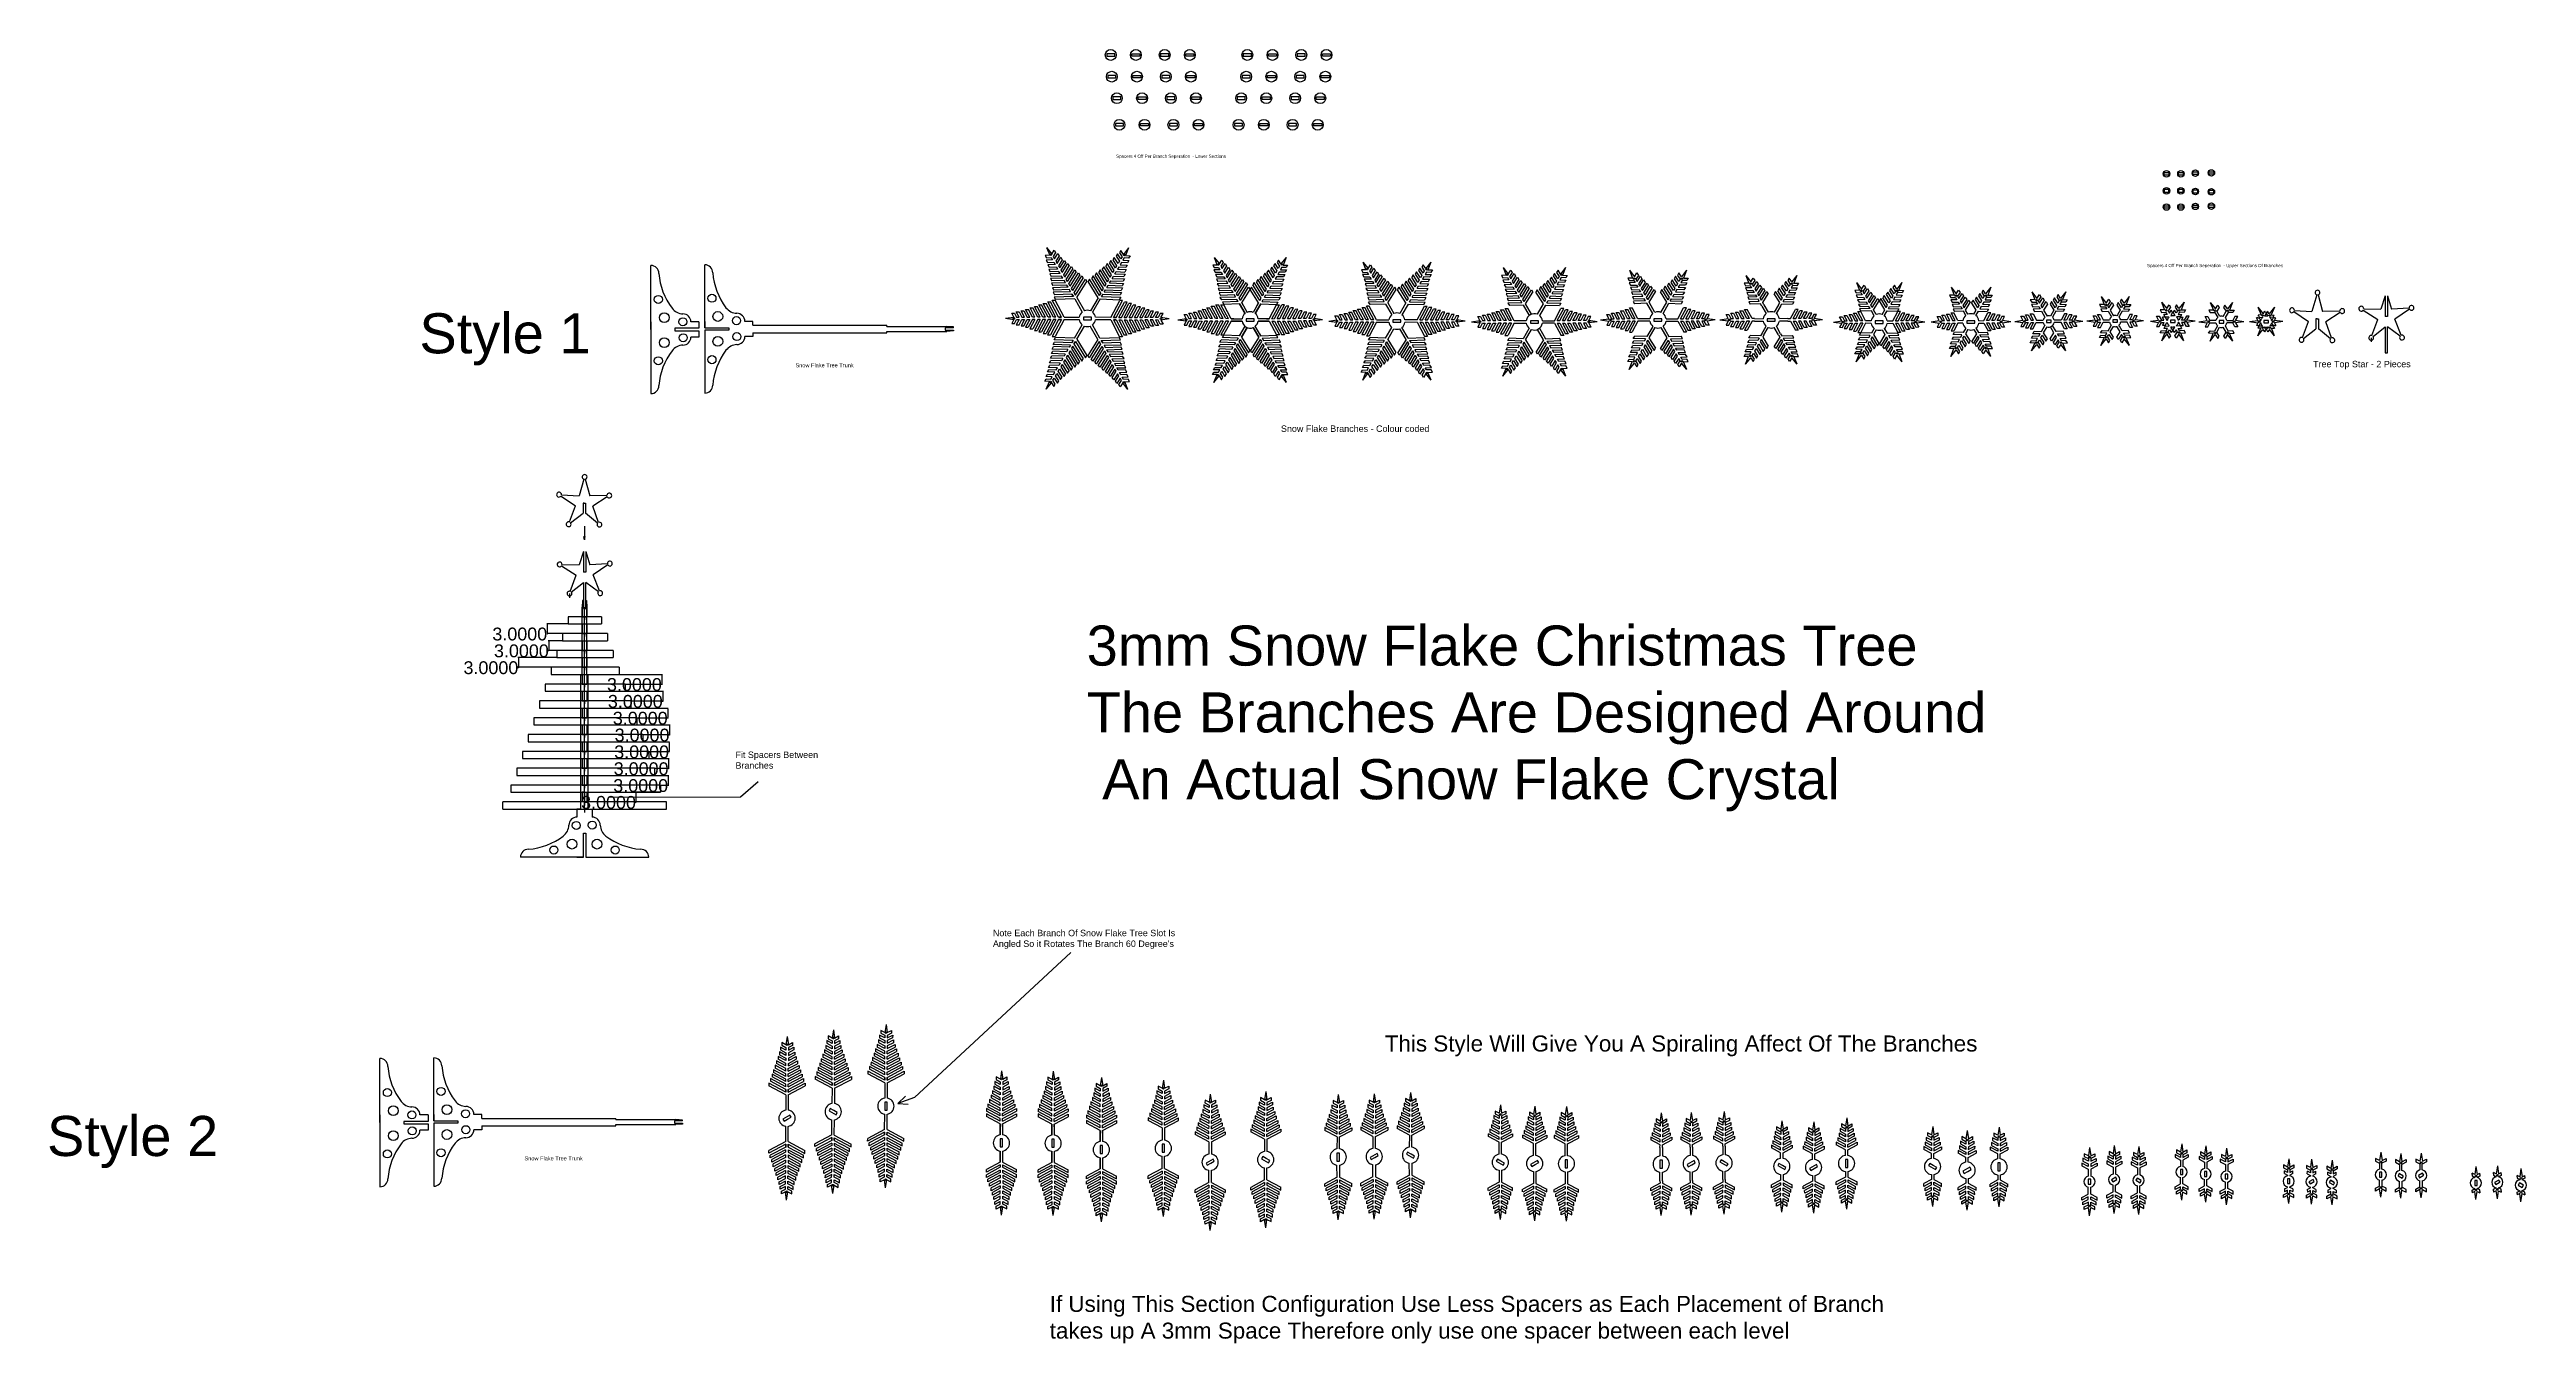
# Model space of a CAD drawing. Extents: x 2648 to 3420, y 240 to 644.
import ezdxf

# ---------------------------------------------------------------- set-up
doc = ezdxf.new("R2010")
doc.units = 0
doc.header["$MEASUREMENT"] = 0
doc.layers.add('Layer 1', color=7, linetype='Continuous')
doc.styles.get("Standard").update_dxf_attribs({"font": 'ARIAL.TTF', "height": 4})
doc.dimstyles.get("Standard").update_dxf_attribs({"dimtxt": 4, "dimasz": 0.18, "dimexe": 0.18, "dimexo": 0.0625, "dimgap": 0.09, "dimtad": 0, "dimtih": 1, "dimtoh": 1, "dimdec": 4, "dimzin": 0, "dimdsep": 46, "dimtxsty": 'Standard', "dimcen": 0.09, "dimclrd": 6, "dimclre": 6, "dimclrt": 6, "dimadec": 0, "dimazin": 0, "dimtfac": 1, "dimtdec": 4, "dimtofl": 0, "dimtmove": 0, "dimatfit": 3, "dimfxl": 1, "dimtolj": 1, "dimtzin": 0, "dimarcsym": 0})

msp = doc.modelspace()

# ---------------------------------------------------------------- texts
at = {"color": 8, "linetype": 'Continuous', "attachment_point": 1}
for s, insert, char_height, width in [('Spacers 4 Off Per Branch Seperation  - Lower Sections', (2980.41678, 610.75044), 1, 67.851594), ('Spacers 4 Off Per Branch Seperation  - Upper Sections Of Branches', (3301.84128, 576.66693), 1, 67.851594), ('{\\C256;Style 1}', (2763.20575, 561.28938), 12.5, 57.8116581), ('Snow Flake Tree Trunk', (2880.46585, 545.69903), 1.25, 91.8477201), ('Tree Top Star - 2 Pieces', (3353.6164, 546.45616), 2, 44.2128686), ('Snow Flake Branches - Colour coded ', (3031.82368, 526.31511), 2, 245.1484867), ('{\\C256;3mm Snow Flake Christmas Tree\\PThe Branches Are Designed Around\\P An Actual Snow Flake Crystal}', (2971.23992, 463.93653), 12.5, 316.6998349), ('Fit Spacers Between Branches ', (2861.75007, 424.64252), 2, 27.0868845), ("Note Each Branch Of Snow Flake Tree Slot Is Angled So it Rotates The Branch 60 Degree's", (2942.01728, 369.06901), 2, 62.0418506), ('This Style Will Give You A Spiraling Affect Of The Branches', (3064.18831, 336.1151), 5, 277.9479574), ('{\\C256;Style 2}', (2647.11284, 311.02989), 12.5, 67.3984207), ('Snow Flake Tree Trunk', (2795.98323, 298.42527), 1.25, 91.8477201), ('If Using This Section Configuration Use Less Spacers as Each Placement of Branch\\Ptakes up A 3mm Space Therefore only use one spacer between each level', (2959.73035, 254.93538), 5, 317.5921714)]:
    msp.add_mtext(s, dxfattribs=dict(at, insert=insert, char_height=char_height, width=width))

# ---------------------------------------------------------------- blocks, each defined once
blk = doc.blocks.new('*D110')
at = {"color": 6, "linetype": 'Continuous', "lineweight": -2}
for p, q in [((2838.32, 411.94), (2830.56, 411.94)), ((2830.74, 411.76), (2830.74, 409.12)), ((2840.16, 408.94), (2830.56, 408.94)), ((2830.74, 408.76), (2830.56, 408.76)), ((2830.74, 408.94), (2830.74, 408.76))]:
    blk.add_line(p, q, dxfattribs=at)
at = {"color": 6, "linetype": 'Continuous'}
for points in [[(2830.71, 411.76), (2830.77, 411.76), (2830.74, 411.94)], [(2830.71, 409.12), (2830.77, 409.12), (2830.74, 408.94)]]:
    blk.add_solid(points, dxfattribs=at)
at = {"layer": 'Defpoints', "color": 0, "linetype": 'Continuous'}
for p in [(2838.38, 411.94), (2830.74, 408.94), (2840.22, 408.94)]:
    blk.add_point(p, dxfattribs=at)
at = {"color": 6, "linetype": 'Continuous', "insert": (2822.18, 408.76), "char_height": 4, "attachment_point": 5}
blk.add_mtext('\\A1;3.0000', dxfattribs=at)
blk = doc.blocks.new('*D111')
at = {"color": 6, "linetype": 'Continuous', "lineweight": -2}
for p, q in [((2836.6, 417.19), (2840.96, 417.19)), ((2840.78, 417.01), (2840.78, 414.37)), ((2838.44, 414.19), (2840.96, 414.19)), ((2840.78, 414.01), (2840.6, 414.01)), ((2840.78, 414.19), (2840.78, 414.01))]:
    blk.add_line(p, q, dxfattribs=at)
at = {"color": 6, "linetype": 'Continuous'}
for points in [[(2840.75, 417.01), (2840.81, 417.01), (2840.78, 417.19)], [(2840.75, 414.37), (2840.81, 414.37), (2840.78, 414.19)]]:
    blk.add_solid(points, dxfattribs=at)
at = {"layer": 'Defpoints', "color": 0, "linetype": 'Continuous'}
for p in [(2836.54, 417.19), (2838.38, 414.19), (2840.78, 414.19)]:
    blk.add_point(p, dxfattribs=at)
at = {"color": 6, "linetype": 'Continuous', "insert": (2832.21, 414.01), "char_height": 4, "attachment_point": 5}
blk.add_mtext('\\A1;3.0000', dxfattribs=at)
blk = doc.blocks.new('*D112')
at = {"color": 6, "linetype": 'Continuous', "lineweight": -2}
for p, q in [((2834.76, 422.44), (2841.1, 422.44)), ((2836.6, 419.44), (2841.1, 419.44)), ((2840.92, 419.26), (2840.74, 419.26)), ((2840.92, 422.26), (2840.92, 419.62)), ((2840.92, 419.44), (2840.92, 419.26))]:
    blk.add_line(p, q, dxfattribs=at)
at = {"color": 6, "linetype": 'Continuous'}
for points in [[(2840.89, 422.26), (2840.95, 422.26), (2840.92, 422.44)], [(2840.89, 419.62), (2840.95, 419.62), (2840.92, 419.44)]]:
    blk.add_solid(points, dxfattribs=at)
at = {"layer": 'Defpoints', "color": 0, "linetype": 'Continuous'}
for p in [(2834.7, 422.44), (2836.54, 419.44), (2840.92, 419.44)]:
    blk.add_point(p, dxfattribs=at)
at = {"color": 6, "linetype": 'Continuous', "insert": (2832.35, 419.26), "char_height": 4, "attachment_point": 5}
blk.add_mtext('\\A1;3.0000', dxfattribs=at)
blk = doc.blocks.new('*D113')
at = {"color": 6, "linetype": 'Continuous', "lineweight": -2}
for p, q in [((2832.92, 427.69), (2841.24, 427.69)), ((2841.06, 427.51), (2841.06, 424.87)), ((2834.76, 424.69), (2841.24, 424.69)), ((2841.06, 424.51), (2840.88, 424.51)), ((2841.06, 424.69), (2841.06, 424.51))]:
    blk.add_line(p, q, dxfattribs=at)
at = {"color": 6, "linetype": 'Continuous'}
for points in [[(2841.03, 427.51), (2841.09, 427.51), (2841.06, 427.69)], [(2841.03, 424.87), (2841.09, 424.87), (2841.06, 424.69)]]:
    blk.add_solid(points, dxfattribs=at)
at = {"layer": 'Defpoints', "color": 0, "linetype": 'Continuous'}
for p in [(2832.86, 427.69), (2834.7, 424.69), (2841.06, 424.69)]:
    blk.add_point(p, dxfattribs=at)
at = {"color": 6, "linetype": 'Continuous', "insert": (2832.5, 424.51), "char_height": 4, "attachment_point": 5}
blk.add_mtext('\\A1;3.0000', dxfattribs=at)
blk = doc.blocks.new('*D114')
at = {"color": 6, "linetype": 'Continuous', "lineweight": -2}
for p, q in [((2831.08, 432.94), (2841.38, 432.94)), ((2841.2, 432.76), (2841.2, 430.12)), ((2832.92, 429.94), (2841.38, 429.94)), ((2841.2, 429.76), (2841.02, 429.76)), ((2841.2, 429.94), (2841.2, 429.76))]:
    blk.add_line(p, q, dxfattribs=at)
at = {"color": 6, "linetype": 'Continuous'}
for points in [[(2841.17, 432.76), (2841.23, 432.76), (2841.2, 432.94)], [(2841.17, 430.12), (2841.23, 430.12), (2841.2, 429.94)]]:
    blk.add_solid(points, dxfattribs=at)
at = {"layer": 'Defpoints', "color": 0, "linetype": 'Continuous'}
for p in [(2831.02, 432.94), (2832.86, 429.94), (2841.2, 429.94)]:
    blk.add_point(p, dxfattribs=at)
at = {"color": 6, "linetype": 'Continuous', "insert": (2832.64, 429.76), "char_height": 4, "attachment_point": 5}
blk.add_mtext('\\A1;3.0000', dxfattribs=at)
blk = doc.blocks.new('*D115')
at = {"color": 6, "linetype": 'Continuous', "lineweight": -2}
for p, q in [((2829.24, 438.19), (2840.82, 438.19)), ((2831.08, 435.19), (2840.82, 435.19)), ((2840.64, 435.01), (2840.46, 435.01)), ((2840.64, 438.01), (2840.64, 435.37)), ((2840.64, 435.19), (2840.64, 435.01))]:
    blk.add_line(p, q, dxfattribs=at)
at = {"color": 6, "linetype": 'Continuous'}
for points in [[(2840.61, 438.01), (2840.67, 438.01), (2840.64, 438.19)], [(2840.61, 435.37), (2840.67, 435.37), (2840.64, 435.19)]]:
    blk.add_solid(points, dxfattribs=at)
at = {"layer": 'Defpoints', "color": 0, "linetype": 'Continuous'}
for p in [(2829.18, 438.19), (2831.02, 435.19), (2840.64, 435.19)]:
    blk.add_point(p, dxfattribs=at)
at = {"color": 6, "linetype": 'Continuous', "insert": (2832.07, 435.01), "char_height": 4, "attachment_point": 5}
blk.add_mtext('\\A1;3.0000', dxfattribs=at)
blk = doc.blocks.new('*D116')
at = {"color": 6, "linetype": 'Continuous', "lineweight": -2}
for p, q in [((2827.4, 443.44), (2839.28, 443.44)), ((2829.24, 440.44), (2839.28, 440.44)), ((2839.1, 440.26), (2838.92, 440.26)), ((2839.1, 443.26), (2839.1, 440.62)), ((2839.1, 440.44), (2839.1, 440.26))]:
    blk.add_line(p, q, dxfattribs=at)
at = {"color": 6, "linetype": 'Continuous'}
for points in [[(2839.07, 443.26), (2839.13, 443.26), (2839.1, 443.44)], [(2839.07, 440.62), (2839.13, 440.62), (2839.1, 440.44)]]:
    blk.add_solid(points, dxfattribs=at)
at = {"layer": 'Defpoints', "color": 0, "linetype": 'Continuous'}
for p in [(2827.34, 443.44), (2829.18, 440.44), (2839.1, 440.44)]:
    blk.add_point(p, dxfattribs=at)
at = {"color": 6, "linetype": 'Continuous', "insert": (2830.53, 440.26), "char_height": 4, "attachment_point": 5}
blk.add_mtext('\\A1;3.0000', dxfattribs=at)
blk = doc.blocks.new('*D117')
at = {"color": 6, "linetype": 'Continuous', "lineweight": -2}
for p, q in [((2825.56, 448.69), (2839, 448.69)), ((2838.82, 448.51), (2838.82, 445.87)), ((2827.4, 445.69), (2839, 445.69)), ((2838.82, 445.51), (2838.64, 445.51)), ((2838.82, 445.69), (2838.82, 445.51))]:
    blk.add_line(p, q, dxfattribs=at)
at = {"color": 6, "linetype": 'Continuous'}
for points in [[(2838.79, 448.51), (2838.85, 448.51), (2838.82, 448.69)], [(2838.79, 445.87), (2838.85, 445.87), (2838.82, 445.69)]]:
    blk.add_solid(points, dxfattribs=at)
at = {"layer": 'Defpoints', "color": 0, "linetype": 'Continuous'}
for p in [(2825.5, 448.69), (2827.34, 445.69), (2838.82, 445.69)]:
    blk.add_point(p, dxfattribs=at)
at = {"color": 6, "linetype": 'Continuous', "insert": (2830.25, 445.51), "char_height": 4, "attachment_point": 5}
blk.add_mtext('\\A1;3.0000', dxfattribs=at)
blk = doc.blocks.new('*D118')
at = {"color": 6, "linetype": 'Continuous', "lineweight": -2}
for p, q in [((2805.98, 453.94), (2793.89, 453.94)), ((2804.2, 450.94), (2793.89, 450.94)), ((2794.07, 450.76), (2793.89, 450.76)), ((2794.07, 453.76), (2794.07, 451.12)), ((2794.07, 450.94), (2794.07, 450.76))]:
    blk.add_line(p, q, dxfattribs=at)
at = {"color": 6, "linetype": 'Continuous'}
for points in [[(2794.04, 453.76), (2794.1, 453.76), (2794.07, 453.94)], [(2794.04, 451.12), (2794.1, 451.12), (2794.07, 450.94)]]:
    blk.add_solid(points, dxfattribs=at)
at = {"layer": 'Defpoints', "color": 0, "linetype": 'Continuous'}
for p in [(2794.07, 450.94), (2804.26, 450.94), (2806.04, 453.94)]:
    blk.add_point(p, dxfattribs=at)
at = {"color": 6, "linetype": 'Continuous', "insert": (2785.51, 450.76), "char_height": 4, "attachment_point": 5}
blk.add_mtext('\\A1;3.0000', dxfattribs=at)
blk = doc.blocks.new('*D119')
at = {"color": 6, "linetype": 'Continuous', "lineweight": -2}
for p, q in [((2807.77, 459.19), (2803.4, 459.19)), ((2805.98, 456.19), (2803.4, 456.19)), ((2803.58, 456.01), (2803.4, 456.01)), ((2803.58, 459.01), (2803.58, 456.37)), ((2803.58, 456.19), (2803.58, 456.01))]:
    blk.add_line(p, q, dxfattribs=at)
at = {"color": 6, "linetype": 'Continuous'}
for points in [[(2803.55, 459.01), (2803.61, 459.01), (2803.58, 459.19)], [(2803.55, 456.37), (2803.61, 456.37), (2803.58, 456.19)]]:
    blk.add_solid(points, dxfattribs=at)
at = {"layer": 'Defpoints', "color": 0, "linetype": 'Continuous'}
for p in [(2803.58, 456.19), (2806.04, 456.19), (2807.83, 459.19)]:
    blk.add_point(p, dxfattribs=at)
at = {"color": 6, "linetype": 'Continuous', "insert": (2795.01, 456.01), "char_height": 4, "attachment_point": 5}
blk.add_mtext('\\A1;3.0000', dxfattribs=at)
blk = doc.blocks.new('*D120')
at = {"color": 6, "linetype": 'Continuous', "lineweight": -2}
for p, q in [((2809.55, 464.44), (2802.9, 464.44)), ((2803.08, 464.26), (2803.08, 461.62)), ((2807.77, 461.44), (2802.9, 461.44)), ((2803.08, 461.26), (2802.9, 461.26)), ((2803.08, 461.44), (2803.08, 461.26))]:
    blk.add_line(p, q, dxfattribs=at)
at = {"color": 6, "linetype": 'Continuous'}
for points in [[(2803.05, 464.26), (2803.11, 464.26), (2803.08, 464.44)], [(2803.05, 461.62), (2803.11, 461.62), (2803.08, 461.44)]]:
    blk.add_solid(points, dxfattribs=at)
at = {"layer": 'Defpoints', "color": 0, "linetype": 'Continuous'}
for p in [(2809.61, 464.44), (2803.08, 461.44), (2807.83, 461.44)]:
    blk.add_point(p, dxfattribs=at)
at = {"color": 6, "linetype": 'Continuous', "insert": (2794.51, 461.26), "char_height": 4, "attachment_point": 5}
blk.add_mtext('\\A1;3.0000', dxfattribs=at)

# ---------------------------------------------------------------- dimensions: what is measured, and where the dimension line sits
at = {"color": 8, "linetype": 'Continuous'}
for base, p1, p2, picture, middle in [((2803.07735, 461.44065), (2809.61464, 464.44065), (2807.82931, 461.44065), '*D120', (2794.51267, 461.26065)), ((2803.57785, 456.19065), (2807.82931, 459.19065), (2806.04398, 456.19065), '*D119', (2795.01317, 456.01065)), ((2794.07415, 450.94065), (2806.04398, 453.94065), (2804.25866, 450.94065), '*D118', (2785.50947, 450.76065)), ((2838.81708, 445.69065), (2825.49592, 448.69065), (2827.33646, 445.69065), '*D117', (2830.2524, 445.51065)), ((2839.09741, 440.44065), (2827.33646, 443.44065), (2829.17701, 440.44065), '*D116', (2830.53274, 440.26065)), ((2840.63925, 435.19065), (2829.17701, 438.19065), (2831.01755, 435.19065), '*D115', (2832.07457, 435.01065)), ((2841.19992, 429.94065), (2831.01755, 432.94065), (2832.8581, 429.94065), '*D114', (2832.63524, 429.76065)), ((2841.05975, 424.69065), (2832.8581, 427.69065), (2834.69864, 424.69065), '*D113', (2832.49508, 424.51065)), ((2840.77942, 414.19065), (2836.53919, 417.19065), (2838.37973, 414.19065), '*D111', (2832.21474, 414.01065)), ((2840.91959, 419.44065), (2834.69864, 422.44065), (2836.53919, 419.44065), '*D112', (2832.35491, 419.26065)), ((2830.74312, 408.94065), (2838.37973, 411.94065), (2840.22028, 408.94065), '*D110', (2822.17844, 408.76065))]:
    dim = msp.add_linear_dim(base=base, p1=p1, p2=p2, angle=90, dimstyle='Standard', dxfattribs=at)
    dim.commit()
    dim.dimension.update_dxf_attribs({"geometry": picture, "text_midpoint": middle})

# ---------------------------------------------------------------- linework, layer by layer
at = {"color": 3, "linetype": 'Continuous'}
for p, q in [((2978.75131, 642.20495), (2977.50131, 642.20495)), ((2977.50131, 642.20495), (2977.50131, 641.45495)), ((2977.50131, 641.45495), (2980.00131, 641.45495)), ((2980.00131, 642.20495), (2978.75131, 642.20495)), ((2980.00131, 641.45495), (2980.00131, 642.20495)), ((2985.33968, 641.45495), (2985.33968, 642.20495)), ((2985.33968, 642.20495), (2986.58968, 642.20495)), ((2987.83968, 641.45495), (2985.33968, 641.45495)), ((2986.58968, 642.20495), (2987.83968, 642.20495)), ((2987.83968, 642.20495), (2987.83968, 641.45495)), ((2995.57136, 642.20495), (2994.32136, 642.20495)), ((2994.32136, 642.20495), (2994.32136, 641.45495)), ((2994.32136, 641.45495), (2996.82136, 641.45495)), ((2996.82136, 642.20495), (2995.57136, 642.20495)), ((2996.82136, 641.45495), (2996.82136, 642.20495)), ((3002.15973, 641.45495), (3002.15973, 642.20495)), ((3002.15973, 642.20495), (3003.40973, 642.20495)), ((3004.65973, 641.45495), (3002.15973, 641.45495)), ((3003.40973, 642.20495), (3004.65973, 642.20495)), ((3004.65973, 642.20495), (3004.65973, 641.45495)), ((3021.34338, 642.20495), (3020.09338, 642.20495)), ((3020.09338, 642.20495), (3020.09338, 641.45495)), ((3020.09338, 641.45495), (3022.59338, 641.45495)), ((3022.59338, 642.20495), (3021.34338, 642.20495)), ((3022.59338, 641.45495), (3022.59338, 642.20495)), ((3027.93175, 641.45495), (3027.93175, 642.20495)), ((3027.93175, 642.20495), (3029.18175, 642.20495)), ((3030.43175, 641.45495), (3027.93175, 641.45495)), ((3029.18175, 642.20495), (3030.43175, 642.20495)), ((3030.43175, 642.20495), (3030.43175, 641.45495)), ((3038.16344, 642.20495), (3036.91344, 642.20495)), ((3036.91344, 642.20495), (3036.91344, 641.45495)), ((3036.91344, 641.45495), (3039.41344, 641.45495)), ((3039.41344, 642.20495), (3038.16344, 642.20495)), ((3039.41344, 641.45495), (3039.41344, 642.20495)), ((3044.75181, 641.45495), (3044.75181, 642.20495)), ((3044.75181, 642.20495), (3046.00181, 642.20495)), ((3047.25181, 641.45495), (3044.75181, 641.45495)), ((3046.00181, 642.20495), (3047.25181, 642.20495)), ((3047.25181, 642.20495), (3047.25181, 641.45495)), ((2979.09069, 635.43629), (2977.84069, 635.43629)), ((2977.84069, 635.43629), (2977.84069, 634.68629)), ((2977.84069, 634.68629), (2980.34069, 634.68629)), ((2980.34069, 635.43629), (2979.09069, 635.43629)), ((2980.34069, 634.68629), (2980.34069, 635.43629)), ((2985.67906, 634.68629), (2985.67906, 635.43629)), ((2985.67906, 635.43629), (2986.92906, 635.43629)), ((2988.17906, 634.68629), (2985.67906, 634.68629)), ((2986.92906, 635.43629), (2988.17906, 635.43629)), ((2988.17906, 635.43629), (2988.17906, 634.68629)), ((2995.91075, 635.43629), (2994.66075, 635.43629)), ((2994.66075, 635.43629), (2994.66075, 634.68629)), ((2994.66075, 634.68629), (2997.16075, 634.68629)), ((2997.16075, 635.43629), (2995.91075, 635.43629)), ((2997.16075, 634.68629), (2997.16075, 635.43629)), ((3002.49912, 634.68629), (3002.49912, 635.43629)), ((3002.49912, 635.43629), (3003.74912, 635.43629)), ((3004.99912, 634.68629), (3002.49912, 634.68629)), ((3003.74912, 635.43629), (3004.99912, 635.43629)), ((3004.99912, 635.43629), (3004.99912, 634.68629)), ((3021.004, 635.43629), (3019.754, 635.43629)), ((3019.754, 635.43629), (3019.754, 634.68629)), ((3019.754, 634.68629), (3022.254, 634.68629)), ((3022.254, 635.43629), (3021.004, 635.43629)), ((3022.254, 634.68629), (3022.254, 635.43629)), ((3027.59237, 634.68629), (3027.59237, 635.43629)), ((3027.59237, 635.43629), (3028.84237, 635.43629)), ((3030.09237, 634.68629), (3027.59237, 634.68629)), ((3028.84237, 635.43629), (3030.09237, 635.43629)), ((3030.09237, 635.43629), (3030.09237, 634.68629)), ((3037.82406, 635.43629), (3036.57406, 635.43629)), ((3036.57406, 635.43629), (3036.57406, 634.68629)), ((3036.57406, 634.68629), (3039.07406, 634.68629)), ((3039.07406, 635.43629), (3037.82406, 635.43629)), ((3039.07406, 634.68629), (3039.07406, 635.43629)), ((3044.41243, 634.68629), (3044.41243, 635.43629)), ((3044.41243, 635.43629), (3045.66243, 635.43629)), ((3046.91243, 634.68629), (3044.41243, 634.68629)), ((3045.66243, 635.43629), (3046.91243, 635.43629)), ((3046.91243, 635.43629), (3046.91243, 634.68629)), ((2980.67141, 628.72351), (2979.42141, 628.72351)), ((2979.42141, 628.72351), (2979.42141, 627.97351)), ((2979.42141, 627.97351), (2981.92141, 627.97351)), ((2981.92141, 628.72351), (2980.67141, 628.72351)), ((2981.92141, 627.97351), (2981.92141, 628.72351)), ((2987.25978, 627.97351), (2987.25978, 628.72351)), ((2987.25978, 628.72351), (2988.50978, 628.72351)), ((2989.75978, 627.97351), (2987.25978, 627.97351)), ((2988.50978, 628.72351), (2989.75978, 628.72351)), ((2989.75978, 628.72351), (2989.75978, 627.97351)), ((2997.49147, 628.72351), (2996.24147, 628.72351)), ((2996.24147, 628.72351), (2996.24147, 627.97351)), ((2996.24147, 627.97351), (2998.74147, 627.97351)), ((2998.74147, 628.72351), (2997.49147, 628.72351)), ((2998.74147, 627.97351), (2998.74147, 628.72351)), ((3004.07984, 627.97351), (3004.07984, 628.72351)), ((3004.07984, 628.72351), (3005.32984, 628.72351)), ((3006.57984, 627.97351), (3004.07984, 627.97351)), ((3005.32984, 628.72351), (3006.57984, 628.72351)), ((3006.57984, 628.72351), (3006.57984, 627.97351)), ((3019.42328, 628.72351), (3018.17328, 628.72351)), ((3018.17328, 628.72351), (3018.17328, 627.97351)), ((3018.17328, 627.97351), (3020.67328, 627.97351)), ((3020.67328, 628.72351), (3019.42328, 628.72351)), ((3020.67328, 627.97351), (3020.67328, 628.72351)), ((3026.01165, 627.97351), (3026.01165, 628.72351)), ((3026.01165, 628.72351), (3027.26165, 628.72351)), ((3028.51165, 627.97351), (3026.01165, 627.97351)), ((3027.26165, 628.72351), (3028.51165, 628.72351)), ((3028.51165, 628.72351), (3028.51165, 627.97351)), ((3036.24334, 628.72351), (3034.99334, 628.72351)), ((3034.99334, 628.72351), (3034.99334, 627.97351)), ((3034.99334, 627.97351), (3037.49334, 627.97351)), ((3037.49334, 628.72351), (3036.24334, 628.72351)), ((3037.49334, 627.97351), (3037.49334, 628.72351)), ((3042.83171, 627.97351), (3042.83171, 628.72351)), ((3042.83171, 628.72351), (3044.08171, 628.72351)), ((3045.33171, 627.97351), (3042.83171, 627.97351)), ((3044.08171, 628.72351), (3045.33171, 628.72351)), ((3045.33171, 628.72351), (3045.33171, 627.97351)), ((2981.46177, 620.43125), (2980.21177, 620.43125)), ((2980.21177, 620.43125), (2980.21177, 619.68125)), ((2980.21177, 619.68125), (2982.71177, 619.68125)), ((2982.71177, 620.43125), (2981.46177, 620.43125)), ((2982.71177, 619.68125), (2982.71177, 620.43125)), ((2988.05014, 619.68125), (2988.05014, 620.43125)), ((2988.05014, 620.43125), (2989.30014, 620.43125)), ((2990.55014, 619.68125), (2988.05014, 619.68125)), ((2989.30014, 620.43125), (2990.55014, 620.43125)), ((2990.55014, 620.43125), (2990.55014, 619.68125)), ((2998.28183, 620.43125), (2997.03183, 620.43125)), ((2997.03183, 620.43125), (2997.03183, 619.68125)), ((2997.03183, 619.68125), (2999.53183, 619.68125)), ((2999.53183, 620.43125), (2998.28183, 620.43125)), ((2999.53183, 619.68125), (2999.53183, 620.43125)), ((3004.87019, 619.68125), (3004.87019, 620.43125)), ((3004.87019, 620.43125), (3006.12019, 620.43125)), ((3007.37019, 619.68125), (3004.87019, 619.68125)), ((3006.12019, 620.43125), (3007.37019, 620.43125)), ((3007.37019, 620.43125), (3007.37019, 619.68125)), ((3018.63292, 620.43125), (3017.38292, 620.43125)), ((3017.38292, 620.43125), (3017.38292, 619.68125)), ((3017.38292, 619.68125), (3019.88292, 619.68125)), ((3019.88292, 620.43125), (3018.63292, 620.43125)), ((3019.88292, 619.68125), (3019.88292, 620.43125)), ((3025.22129, 619.68125), (3025.22129, 620.43125)), ((3025.22129, 620.43125), (3026.47129, 620.43125)), ((3027.72129, 619.68125), (3025.22129, 619.68125)), ((3026.47129, 620.43125), (3027.72129, 620.43125)), ((3027.72129, 620.43125), (3027.72129, 619.68125)), ((3035.45298, 620.43125), (3034.20298, 620.43125)), ((3034.20298, 620.43125), (3034.20298, 619.68125)), ((3034.20298, 619.68125), (3036.70298, 619.68125)), ((3036.70298, 620.43125), (3035.45298, 620.43125)), ((3036.70298, 619.68125), (3036.70298, 620.43125)), ((3042.04135, 619.68125), (3042.04135, 620.43125)), ((3042.04135, 620.43125), (3043.29135, 620.43125)), ((3044.54135, 619.68125), (3042.04135, 619.68125)), ((3043.29135, 620.43125), (3044.54135, 620.43125)), ((3044.54135, 620.43125), (3044.54135, 619.68125)), ((3062.90238, 573.24666), (3063.33034, 572.50137)), ((3064.00262, 572.28218), (3064.43058, 571.53688)), ((3071.92652, 572.2771), (3071.49855, 571.5318)), ((3073.02676, 573.24158), (3072.59879, 572.49628)), ((3058.05725, 570.4645), (3058.48521, 569.7192)), ((3058.33564, 569.0281), (3058.7636, 568.2828)), ((3058.61343, 567.59477), (3059.04139, 566.84947)), ((3058.8909, 566.16309), (3059.31887, 565.4178)), ((3059.59588, 563.98848), (3059.16792, 564.73378)), ((3061.61512, 569.12345), (3061.2204, 569.81086)), ((3062.26718, 569.49787), (3061.87246, 570.18528)), ((3062.43054, 567.70575), (3062.03581, 568.39316)), ((3063.08057, 568.07901), (3062.68585, 568.76642)), ((3063.24369, 566.28965), (3062.84896, 566.97706)), ((3063.24369, 566.28965), (3062.84896, 566.97706)), ((3063.89372, 566.66291), (3063.499, 567.35032)), ((3063.89372, 566.66291), (3063.499, 567.35032)), ((3064.0555, 564.87588), (3063.66077, 565.56329)), ((3064.0555, 564.87588), (3063.66077, 565.56329)), ((3064.70553, 565.24914), (3064.31081, 565.93655)), ((3064.70553, 565.24914), (3064.31081, 565.93655)), ((3064.47125, 564.15185), (3066.38549, 560.83629)), ((3065.10051, 571.31976), (3065.52847, 570.57447)), ((3065.12128, 564.52511), (3067.03531, 561.20992)), ((3066.19712, 570.35845), (3066.62509, 569.61316)), ((3067.7199, 568.65344), (3067.29194, 569.39873)), ((3068.20924, 568.64835), (3068.6372, 569.39365)), ((3070.80786, 564.52003), (3068.89676, 561.20992)), ((3069.73201, 570.35337), (3069.30405, 569.60808)), ((3071.45789, 564.14677), (3069.56006, 560.82554)), ((3070.82863, 571.31468), (3070.40067, 570.56938)), ((3071.2236, 565.24406), (3071.61833, 565.93147)), ((3071.2236, 565.24406), (3071.61833, 565.93147)), ((3071.87364, 564.8708), (3072.26836, 565.55821)), ((3071.87364, 564.8708), (3072.26836, 565.55821)), ((3072.03542, 566.65783), (3072.43014, 567.34524)), ((3072.03542, 566.65783), (3072.43014, 567.34524)), ((3072.68545, 566.28457), (3073.08017, 566.97198)), ((3072.68545, 566.28457), (3073.08017, 566.97198)), ((3072.84856, 568.07392), (3073.24329, 568.76134)), ((3073.4986, 567.70066), (3073.89332, 568.38808)), ((3073.66195, 569.49279), (3074.05668, 570.1802)), ((3074.31401, 569.11836), (3074.70874, 569.80578)), ((3076.33325, 563.9834), (3076.76121, 564.7287)), ((3077.03823, 566.15801), (3076.61027, 565.41272)), ((3077.3157, 567.58968), (3076.88774, 566.84439)), ((3077.5935, 569.02301), (3077.16554, 568.27772)), ((3077.87189, 570.45942), (3077.44393, 569.71412)), ((3052.94394, 556.07065), (3053.80336, 556.06862)), ((3052.95708, 561.65774), (3053.81651, 561.65571)), ((3054.34247, 562.12833), (3055.20189, 562.12631)), ((3055.88426, 558.48133), (3055.09158, 558.48319)), ((3055.88603, 559.23324), (3055.09335, 559.23511)), ((3055.72489, 562.59792), (3056.58432, 562.5959)), ((3057.51973, 558.47865), (3056.72705, 558.48052)), ((3057.5215, 559.22823), (3056.72882, 559.23009)), ((3057.10571, 563.06696), (3057.96514, 563.06494)), ((3059.15269, 558.47481), (3058.36001, 558.47667)), ((3059.15269, 558.47481), (3058.36001, 558.47667)), ((3059.15445, 559.22438), (3058.36177, 559.22625)), ((3059.15445, 559.22438), (3058.36177, 559.22625)), ((3059.34369, 563.53322), (3058.48427, 563.53524)), ((3060.78295, 558.47097), (3059.99027, 558.47284)), ((3060.78295, 558.47097), (3059.99027, 558.47284)), ((3060.78471, 559.22055), (3059.99203, 559.22241)), ((3060.78471, 559.22055), (3059.99203, 559.22241)), ((3061.61785, 558.46901), (3065.44634, 558.46901)), ((3061.61961, 559.21859), (3065.44767, 559.21859)), ((3064.46437, 553.53279), (3066.3784, 556.84798)), ((3065.11264, 553.15648), (3067.02688, 556.47204)), ((3067.96604, 559.21432), (3066.71604, 559.21432)), ((3066.71604, 559.21432), (3066.71604, 558.46432)), ((3066.71604, 558.46432), (3069.21604, 558.46432)), ((3069.21604, 559.21432), (3067.96604, 559.21432)), ((3070.8165, 553.16156), (3068.88914, 556.46574)), ((3069.21604, 558.46432), (3069.21604, 559.21432)), ((3071.46477, 553.53787), (3069.55367, 556.84798)), ((3074.30835, 558.46901), (3070.48317, 558.45196)), ((3074.30659, 559.21859), (3070.4844, 559.21859)), ((3075.14149, 559.22055), (3075.93417, 559.22241)), ((3075.14149, 559.22055), (3075.93417, 559.22241)), ((3075.14325, 558.47097), (3075.93593, 558.47284)), ((3075.14325, 558.47097), (3075.93593, 558.47284)), ((3076.58251, 563.53322), (3077.44194, 563.53524)), ((3076.77175, 559.22438), (3077.56443, 559.22625)), ((3076.77175, 559.22438), (3077.56443, 559.22625)), ((3076.77352, 558.47481), (3077.56619, 558.47667)), ((3076.77352, 558.47481), (3077.56619, 558.47667)), ((3078.82049, 563.06696), (3077.96106, 563.06494)), ((3078.4047, 559.22823), (3079.19738, 559.23009)), ((3078.40647, 558.47865), (3079.19915, 558.48052)), ((3080.20131, 562.59792), (3079.34189, 562.5959)), ((3080.04017, 559.23324), (3080.83285, 559.23511)), ((3080.04194, 558.48133), (3080.83462, 558.48319)), ((3081.58373, 562.12833), (3080.72431, 562.12631)), ((3082.96912, 561.65774), (3082.10969, 561.65571)), ((3082.98226, 556.07065), (3082.12284, 556.06862)), ((3054.32709, 555.59354), (3055.18652, 555.59152)), ((3055.70729, 555.11745), (3056.56672, 555.11543)), ((3057.08589, 554.64191), (3057.94532, 554.63989)), ((3058.30588, 548.68547), (3058.73735, 549.42874)), ((3059.32165, 554.16514), (3058.46223, 554.16716)), ((3058.59042, 550.11748), (3059.02188, 550.86075)), ((3058.87463, 551.54783), (3059.30609, 552.2911)), ((3059.15836, 552.97582), (3059.58983, 553.7191)), ((3061.58488, 548.57469), (3061.18693, 547.88914)), ((3062.40696, 549.98854), (3062.00901, 549.30299)), ((3063.05523, 549.61222), (3062.65728, 548.92667)), ((3063.22676, 551.40079), (3062.82881, 550.71525)), ((3063.22676, 551.40079), (3062.82881, 550.71525)), ((3063.87503, 551.02448), (3063.47708, 550.33893)), ((3063.87503, 551.02448), (3063.47708, 550.33893)), ((3064.04522, 552.81073), (3063.64726, 552.12518)), ((3064.04522, 552.81073), (3063.64726, 552.12518)), ((3064.69349, 552.43441), (3064.29553, 551.74886)), ((3064.69349, 552.43441), (3064.29553, 551.74886)), ((3067.26034, 548.2727), (3067.6918, 549.01597)), ((3068.6688, 548.27778), (3068.23733, 549.02105)), ((3071.23565, 552.43949), (3071.6336, 551.75395)), ((3071.23565, 552.43949), (3071.6336, 551.75395)), ((3071.88392, 552.81581), (3072.28187, 552.13026)), ((3071.88392, 552.81581), (3072.28187, 552.13026)), ((3072.0541, 551.02956), (3072.45206, 550.34401)), ((3072.0541, 551.02956), (3072.45206, 550.34401)), ((3072.70237, 551.40588), (3073.10033, 550.72033)), ((3072.70237, 551.40588), (3073.10033, 550.72033)), ((3072.8739, 549.61731), (3073.27186, 548.93176)), ((3073.52217, 549.99362), (3073.92013, 549.30807)), ((3074.34425, 548.57977), (3074.74221, 547.89423)), ((3076.77077, 552.98091), (3076.33931, 553.72418)), ((3076.60455, 554.16514), (3077.46398, 554.16716)), ((3077.05451, 551.55291), (3076.62305, 552.29618)), ((3077.33872, 550.12256), (3076.90725, 550.86583)), ((3077.62325, 548.69055), (3077.19179, 549.43382)), ((3078.84031, 554.64191), (3077.98088, 554.63989)), ((3080.21891, 555.11745), (3079.35948, 555.11543)), ((3081.59911, 555.59354), (3080.73968, 555.59152)), ((3058.02074, 547.25039), (3058.4522, 547.99367)), ((3062.23518, 548.1972), (3061.83722, 547.51165)), ((3062.85273, 544.44546), (3063.28419, 545.18874)), ((3063.95749, 545.40476), (3064.38896, 546.14803)), ((3065.05989, 546.362), (3065.49136, 547.10527)), ((3066.16102, 547.31814), (3066.59249, 548.06141)), ((3069.76811, 547.32322), (3069.33665, 548.06649)), ((3070.86924, 546.36708), (3070.43778, 547.11036)), ((3071.97164, 545.40984), (3071.54018, 546.15311)), ((3073.07641, 544.45055), (3072.64495, 545.19382)), ((3073.69396, 548.20228), (3074.09192, 547.51674)), ((3077.9084, 547.25547), (3077.47694, 547.99875)), ((2814.34058, 486.99267), (2813.04085, 482.81505)), ((2814.34058, 486.99267), (2814.34058, 480.55926)), ((2815.098, 486.99267), (2816.34634, 482.86372)), ((2815.098, 486.99267), (2815.098, 480.55926)), ((2807.54765, 482.58037), (2812.0578, 479.65652)), ((2807.66803, 482.96713), (2813.04085, 482.81505)), ((2810.25286, 474.59366), (2812.0578, 479.65652)), ((2815.098, 480.55926), (2814.34058, 480.55926)), ((2821.84506, 483.18189), (2816.34634, 482.86372)), ((2821.97285, 482.8046), (2817.41264, 479.71566)), ((2819.33999, 474.70658), (2817.41264, 479.71566)), ((2810.00101, 473.88721), (2810.00101, 472.61183)), ((2810.5835, 474.35966), (2814.34058, 477.30629)), ((2814.34058, 477.30629), (2814.34058, 469.19065)), ((2819.01527, 474.46444), (2815.09058, 477.30629)), ((2815.09058, 469.19065), (2815.09058, 477.30629)), ((2809.61464, 466.69065), (2809.61464, 464.44065)), ((2814.34058, 469.19065), (2815.09058, 469.19065)), ((2819.97428, 466.69065), (2819.97428, 464.44065)), ((2806.04398, 456.19065), (2806.04398, 453.94065)), ((2807.82931, 461.44065), (2807.82931, 459.19065)), ((2821.81483, 461.44065), (2821.81483, 459.19065)), ((2823.65537, 456.19065), (2823.65537, 453.94065)), ((2804.25866, 450.94065), (2804.25866, 448.69065)), ((2813.96558, 450.94065), (2815.46558, 450.94065)), ((2813.96558, 448.69065), (2813.96558, 445.69065)), ((2815.46558, 448.69065), (2815.46558, 445.69065)), ((2825.49592, 450.94065), (2825.49592, 448.69065)), ((2829.17701, 440.44065), (2800.688, 440.44065)), ((2800.688, 440.44065), (2800.688, 438.19065)), ((2827.33646, 445.69065), (2802.47333, 445.69065)), ((2802.47333, 445.69065), (2802.47333, 443.44065)), ((2802.47333, 443.44065), (2827.33646, 443.44065)), ((2813.96558, 445.69065), (2815.46558, 445.69065)), ((2813.96558, 443.44065), (2813.96558, 440.44065)), ((2813.96558, 440.44065), (2815.46558, 440.44065)), ((2814.71558, 445.69065), (2814.71558, 444.72422)), ((2814.71558, 440.44065), (2814.71558, 439.47422)), ((2815.46558, 443.44065), (2815.46558, 440.44065)), ((2827.33646, 445.69065), (2827.33646, 443.44065)), ((2829.17701, 440.44065), (2829.17701, 438.19065)), ((2831.01755, 435.19065), (2798.90267, 435.19065)), ((2798.90267, 435.19065), (2798.90267, 432.94065)), ((2798.90267, 432.94065), (2831.01755, 432.94065)), ((2800.688, 438.19065), (2829.17701, 438.19065)), ((2813.96558, 438.19065), (2813.96558, 435.19065)), ((2813.96558, 435.19065), (2815.46558, 435.19065)), ((2813.96558, 432.94065), (2813.96558, 429.94065)), ((2814.71558, 435.19065), (2814.71558, 434.22422)), ((2815.46558, 438.19065), (2815.46558, 435.19065)), ((2815.46558, 432.94065), (2815.46558, 429.94065)), ((2831.01755, 435.19065), (2831.01755, 432.94065)), ((2832.8581, 429.94065), (2797.11734, 429.94065)), ((2797.11734, 429.94065), (2797.11734, 427.69065)), ((2797.11734, 427.69065), (2832.8581, 427.69065)), ((2813.96558, 429.94065), (2815.46558, 429.94065)), ((2813.96558, 427.69065), (2813.96558, 424.69065)), ((2814.71558, 429.94065), (2814.71558, 428.97422)), ((2815.46558, 427.69065), (2815.46558, 424.69065)), ((2832.8581, 429.94065), (2832.8581, 427.69065)), ((2836.53919, 419.44065), (2793.54668, 419.44065)), ((2793.54668, 419.44065), (2793.54668, 417.19065)), ((2793.54668, 417.19065), (2836.53919, 417.19065)), ((2834.69864, 424.69065), (2795.33201, 424.69065)), ((2795.33201, 424.69065), (2795.33201, 422.44065)), ((2795.33201, 422.44065), (2834.69864, 422.44065)), ((2813.96558, 424.69065), (2815.46558, 424.69065)), ((2813.96558, 422.44065), (2813.96558, 419.44065)), ((2813.96558, 419.44065), (2815.46558, 419.44065)), ((2813.96558, 417.19065), (2813.96558, 414.19065)), ((2814.71558, 424.69065), (2814.71558, 423.72422)), ((2814.71558, 419.44065), (2814.71558, 418.47422)), ((2815.46558, 422.44065), (2815.46558, 419.44065)), ((2815.46558, 417.19065), (2815.46558, 414.19065)), ((2834.69864, 424.69065), (2834.69864, 422.44065)), ((2836.53919, 419.44065), (2836.53919, 417.19065)), ((2838.37973, 414.19065), (2791.76136, 414.19065)), ((2791.76136, 414.19065), (2791.76136, 411.94065)), ((2791.76136, 411.94065), (2838.37973, 411.94065)), ((2813.96558, 414.19065), (2815.46558, 414.19065)), ((2814.71558, 411.94065), (2813.96558, 411.94065)), ((2813.96558, 411.94065), (2813.96558, 408.94065)), ((2814.71558, 414.19065), (2814.71558, 413.22422)), ((2814.71558, 408.94065), (2814.71558, 411.94065)), ((2814.71558, 411.94065), (2815.46558, 411.94065)), ((2814.71558, 411.94065), (2814.71558, 407.76885)), ((2815.46558, 411.94065), (2815.46558, 408.94065)), ((2838.37973, 414.19065), (2838.37973, 411.94065)), ((2789.21089, 408.19065), (2789.21089, 408.94065)), ((2840.22028, 408.94065), (2789.21089, 408.94065)), ((2789.21089, 407.44065), (2789.21089, 408.19065)), ((2789.21089, 406.69065), (2789.21089, 407.44065)), ((2789.21089, 406.69065), (2840.22028, 406.69065)), ((2813.55933, 406.69065), (2814.71558, 406.69065)), ((2814.71558, 406.69065), (2814.71558, 405.67752)), ((2840.22028, 408.19065), (2840.22028, 408.94065)), ((2840.22028, 407.44065), (2840.22028, 408.19065)), ((2840.22028, 406.69065), (2840.22028, 407.44065)), ((2990.47485, 310.47101), (2990.47283, 309.61159)), ((2990.9496, 311.84734), (2990.94758, 310.98792)), ((2991.42514, 313.22595), (2991.42312, 312.36652)), ((2991.90123, 314.60614), (2991.8992, 313.74672)), ((2992.37833, 315.9893), (2992.37631, 315.12987)), ((2994.77866, 308.15029), (2994.78053, 308.94297)), ((2994.77866, 308.15029), (2994.78053, 308.94297)), ((2994.7825, 309.78055), (2994.78436, 310.57323)), ((2994.7825, 309.78055), (2994.78436, 310.57323)), ((2994.78634, 311.4135), (2994.78821, 312.20618)), ((2994.78902, 313.04897), (2994.79088, 313.84165)), ((2995.52824, 308.14852), (2995.5301, 308.9412)), ((2995.52824, 308.14852), (2995.5301, 308.9412)), ((2995.53207, 309.77879), (2995.53394, 310.57147)), ((2995.53207, 309.77879), (2995.53394, 310.57147)), ((2995.53592, 311.41174), (2995.53778, 312.20442)), ((2995.54093, 313.04721), (2995.5428, 313.83988)), ((2997.96542, 315.97616), (2997.9634, 315.11673)), ((2998.43602, 314.59077), (2998.434, 313.73134)), ((2998.90561, 313.20835), (2998.90359, 312.34892)), ((2999.37465, 311.82752), (2999.37263, 310.9681)), ((2999.8409, 309.58955), (2999.84293, 310.44897)), ((3006.50562, 310.24017), (3006.5036, 309.38075)), ((3006.98273, 311.62333), (3006.98071, 310.7639)), ((3009.39342, 308.683), (3009.39528, 309.47568)), ((3010.14533, 308.68124), (3010.14719, 309.47391)), ((3012.56982, 311.61019), (3012.5678, 310.75076)), ((3013.04042, 310.2248), (3013.0384, 309.36537)), ((3023.34084, 309.66592), (3023.33882, 308.8065)), ((3023.81693, 311.04612), (3023.8149, 310.1867)), ((3024.29403, 312.42928), (3024.29201, 311.56985)), ((3026.70472, 309.48895), (3026.70658, 310.28163)), ((3027.45663, 309.48718), (3027.4585, 310.27986)), ((3029.88112, 312.41613), (3029.8791, 311.55671)), ((3030.35172, 311.03075), (3030.3497, 310.17132)), ((3030.82131, 309.64832), (3030.81929, 308.7889)), ((2995.52201, 302.2172), (2994.77201, 302.2172)), ((2994.77201, 302.2172), (2994.77201, 299.7172)), ((2994.7767, 307.31539), (2994.7767, 303.4869)), ((2995.52201, 300.9672), (2995.52201, 302.2172)), ((2995.52627, 307.31362), (2995.52627, 303.48557)), ((3005.07924, 306.10504), (3005.07722, 305.24562)), ((3005.554, 307.48137), (3005.55198, 306.62195)), ((3006.02954, 308.85998), (3006.02751, 308.00055)), ((3009.3811, 302.94942), (3009.3811, 299.12093)), ((3009.38306, 303.78432), (3009.38493, 304.577)), ((3009.38306, 303.78432), (3009.38493, 304.577)), ((3009.3869, 305.41458), (3009.38876, 306.20726)), ((3009.3869, 305.41458), (3009.38876, 306.20726)), ((3009.39074, 307.04753), (3009.3926, 307.84021)), ((3010.13067, 302.94765), (3010.13067, 299.1196)), ((3010.13264, 303.78255), (3010.1345, 304.57523)), ((3010.13264, 303.78255), (3010.1345, 304.57523)), ((3010.13647, 305.41282), (3010.13834, 306.2055)), ((3010.13647, 305.41282), (3010.13834, 306.2055)), ((3010.14031, 307.04577), (3010.14218, 307.83845)), ((3013.51001, 308.84238), (3013.50798, 307.98295)), ((3013.97905, 307.46155), (3013.97703, 306.60213)), ((3014.44732, 306.083), (3014.4453, 305.22358)), ((3022.39055, 306.91099), (3022.38852, 306.05156)), ((3022.8653, 308.28732), (3022.86328, 307.4279)), ((3026.6924, 303.75536), (3026.6924, 299.92688)), ((3026.69436, 304.59026), (3026.69623, 305.38294)), ((3026.69436, 304.59026), (3026.69623, 305.38294)), ((3026.6982, 306.22053), (3026.70006, 307.01321)), ((3026.6982, 306.22053), (3026.70006, 307.01321)), ((3026.70204, 307.85348), (3026.7039, 308.64616)), ((3027.44197, 303.7536), (3027.44197, 299.92554)), ((3027.44394, 304.5885), (3027.4458, 305.38118)), ((3027.44394, 304.5885), (3027.4458, 305.38118)), ((3027.44777, 306.21877), (3027.44964, 307.01144)), ((3027.44777, 306.21877), (3027.44964, 307.01144)), ((3027.45161, 307.85172), (3027.45348, 308.6444)), ((3031.29035, 308.2675), (3031.28833, 307.40808)), ((3031.75863, 306.88895), (3031.7566, 306.02952)), ((2994.7767, 294.62489), (2994.75965, 298.45007)), ((2994.77201, 299.7172), (2995.52201, 299.7172)), ((2994.77866, 293.78999), (2994.78053, 292.99731)), ((2994.77866, 293.78999), (2994.78053, 292.99731)), ((2995.52201, 299.7172), (2995.52201, 300.9672)), ((2995.52627, 294.62665), (2995.52627, 298.44884)), ((2995.52824, 293.79175), (2995.5301, 292.99907)), ((2995.52824, 293.79175), (2995.5301, 292.99907)), ((3010.64644, 297.55099), (3008.48137, 296.30099)), ((3008.48137, 296.30099), (3008.85637, 295.65147)), ((3008.85637, 295.65147), (3009.9389, 296.27647)), ((3009.3811, 290.25892), (3009.36405, 294.0841)), ((3009.9389, 296.27647), (3011.02144, 296.90147)), ((3010.13067, 290.26068), (3010.13067, 294.08287)), ((3011.02144, 296.90147), (3010.64644, 297.55099)), ((3026.16767, 298.35694), (3025.79267, 297.70742)), ((3025.79267, 297.70742), (3027.95774, 296.45742)), ((3027.25021, 297.73194), (3026.16767, 298.35694)), ((3026.6924, 291.06486), (3026.67535, 294.89005)), ((3028.33274, 297.10694), (3027.25021, 297.73194)), ((3027.44197, 291.06663), (3027.44197, 294.88881)), ((3027.95774, 296.45742), (3028.33274, 297.10694)), ((2990.47485, 291.46926), (2990.47283, 292.32869)), ((2990.9496, 290.09293), (2990.94758, 290.95235)), ((2991.42514, 288.71433), (2991.42312, 289.57375)), ((2991.90123, 287.33413), (2991.8992, 288.19356)), ((2992.37833, 285.95097), (2992.37631, 286.8104)), ((2994.7825, 292.15972), (2994.78436, 291.36704)), ((2994.7825, 292.15972), (2994.78436, 291.36704)), ((2994.78634, 290.52677), (2994.78821, 289.73409)), ((2994.78902, 288.8913), (2994.79088, 288.09862)), ((2995.53207, 292.16149), (2995.53394, 291.36881)), ((2995.53207, 292.16149), (2995.53394, 291.36881)), ((2995.53592, 290.52853), (2995.53778, 289.73585)), ((2995.54093, 288.89307), (2995.5428, 288.10039)), ((2997.96542, 285.96412), (2997.9634, 286.82354)), ((2998.43602, 287.3495), (2998.434, 288.20893)), ((2998.90561, 288.73193), (2998.90359, 289.59135)), ((2999.37465, 290.11275), (2999.37263, 290.97218)), ((2999.84293, 291.4913), (2999.8409, 292.35073)), ((3005.07924, 287.10329), (3005.07722, 287.96272)), ((3005.554, 285.72696), (3005.55198, 286.58638)), ((3009.38306, 289.42402), (3009.38493, 288.63134)), ((3009.38306, 289.42402), (3009.38493, 288.63134)), ((3009.3869, 287.79375), (3009.38876, 287.00107)), ((3009.3869, 287.79375), (3009.38876, 287.00107)), ((3009.39074, 286.1608), (3009.3926, 285.36812)), ((3010.13264, 289.42578), (3010.1345, 288.6331)), ((3010.13264, 289.42578), (3010.1345, 288.6331)), ((3010.13647, 287.79552), (3010.13834, 287.00284)), ((3010.13647, 287.79552), (3010.13834, 287.00284)), ((3010.14031, 286.16256), (3010.14218, 285.36988)), ((3013.97905, 285.74678), (3013.97703, 286.60621)), ((3014.4453, 287.98476), (3014.44732, 287.12533)), ((3022.39055, 287.90924), (3022.38852, 288.76866)), ((3022.8653, 286.53291), (3022.86328, 287.39233)), ((3023.34084, 285.1543), (3023.33882, 286.01373)), ((3026.69436, 290.22996), (3026.69623, 289.43728)), ((3026.69436, 290.22996), (3026.69623, 289.43728)), ((3026.6982, 288.5997), (3026.70006, 287.80702)), ((3026.6982, 288.5997), (3026.70006, 287.80702)), ((3026.70204, 286.96675), (3026.7039, 286.17407)), ((3027.44394, 290.23173), (3027.4458, 289.43905)), ((3027.44394, 290.23173), (3027.4458, 289.43905)), ((3027.44777, 288.60146), (3027.44964, 287.80878)), ((3027.44777, 288.60146), (3027.44964, 287.80878)), ((3027.45161, 286.96851), (3027.45348, 286.17583)), ((3030.82131, 285.1719), (3030.81929, 286.03133)), ((3031.29035, 286.55273), (3031.28833, 287.41215)), ((3031.75863, 287.93128), (3031.7566, 288.7907)), ((3006.02954, 284.34836), (3006.02751, 285.20778)), ((3006.50562, 282.96816), (3006.5036, 283.82759)), ((3006.98273, 281.585), (3006.98071, 282.44443)), ((3009.39342, 284.52533), (3009.39528, 283.73265)), ((3010.14533, 284.5271), (3010.14719, 283.73442)), ((3012.56982, 281.59815), (3012.5678, 282.45757)), ((3013.04042, 282.98353), (3013.0384, 283.84296)), ((3013.51001, 284.36596), (3013.50798, 285.22538)), ((3023.81693, 283.77411), (3023.8149, 284.63353)), ((3024.29403, 282.39095), (3024.29201, 283.25038)), ((3026.70472, 285.33128), (3026.70658, 284.5386)), ((3027.45663, 285.33305), (3027.4585, 284.54037)), ((3029.88112, 282.4041), (3029.8791, 283.26352)), ((3030.35172, 283.78948), (3030.3497, 284.64891))]:
    msp.add_line(p, q, dxfattribs=at)
at = {"color": 5, "linetype": 'Continuous'}
for p, q in [((3307.15375, 604.3978), (3307.15375, 605.1478)), ((3307.15375, 605.1478), (3308.65375, 605.1478)), ((3308.40375, 604.3978), (3307.15375, 604.3978)), ((3308.65375, 604.3978), (3307.40375, 604.3978)), ((3308.65375, 605.1478), (3308.65375, 604.3978)), ((3311.6546, 604.3978), (3311.6546, 605.1478)), ((3311.6546, 605.1478), (3313.1546, 605.1478)), ((3312.9046, 604.3978), (3311.6546, 604.3978)), ((3313.1546, 604.3978), (3311.9046, 604.3978)), ((3313.1546, 605.1478), (3313.1546, 604.3978)), ((3316.15545, 604.60222), (3316.15545, 605.35222)), ((3316.15545, 605.35222), (3317.65545, 605.35222)), ((3317.40545, 604.60222), (3316.15545, 604.60222)), ((3317.65545, 604.60222), (3316.40545, 604.60222)), ((3317.65545, 605.35222), (3317.65545, 604.60222)), ((3321.1573, 604.6876), (3321.1573, 605.4376)), ((3321.1573, 605.4376), (3322.6573, 605.4376)), ((3322.4073, 604.6876), (3321.1573, 604.6876)), ((3322.6573, 604.6876), (3321.4073, 604.6876)), ((3322.6573, 605.4376), (3322.6573, 604.6876)), ((3308.40375, 599.83491), (3307.15375, 599.83491)), ((3307.15375, 599.83491), (3307.15375, 599.08491)), ((3307.15375, 599.08491), (3308.65375, 599.08491)), ((3307.15375, 594.02481), (3307.15375, 594.77481)), ((3307.15375, 594.77481), (3308.65375, 594.77481)), ((3308.65375, 599.83491), (3307.40375, 599.83491)), ((3308.65375, 599.08491), (3308.65375, 599.83491)), ((3308.65375, 594.77481), (3308.65375, 594.02481)), ((3312.9046, 599.83491), (3311.6546, 599.83491)), ((3311.6546, 599.83491), (3311.6546, 599.08491)), ((3311.6546, 599.08491), (3313.1546, 599.08491)), ((3311.6546, 594.02481), (3311.6546, 594.77481)), ((3311.6546, 594.77481), (3313.1546, 594.77481)), ((3313.1546, 599.83491), (3311.9046, 599.83491)), ((3313.1546, 599.08491), (3313.1546, 599.83491)), ((3313.1546, 594.77481), (3313.1546, 594.02481)), ((3317.40545, 599.63048), (3316.15545, 599.63048)), ((3316.15545, 599.63048), (3316.15545, 598.88048)), ((3316.15545, 598.88048), (3317.65545, 598.88048)), ((3316.15545, 594.22923), (3316.15545, 594.97923)), ((3316.15545, 594.97923), (3317.65545, 594.97923)), ((3317.65545, 599.63048), (3316.40545, 599.63048)), ((3317.65545, 598.88048), (3317.65545, 599.63048)), ((3317.65545, 594.97923), (3317.65545, 594.22923)), ((3322.4073, 599.54511), (3321.1573, 599.54511)), ((3321.1573, 599.54511), (3321.1573, 598.79511)), ((3321.1573, 598.79511), (3322.6573, 598.79511)), ((3321.1573, 594.31461), (3321.1573, 595.06461)), ((3321.1573, 595.06461), (3322.6573, 595.06461)), ((3322.6573, 599.54511), (3321.4073, 599.54511)), ((3322.6573, 598.79511), (3322.6573, 599.54511)), ((3322.6573, 595.06461), (3322.6573, 594.31461)), ((3308.40375, 594.02481), (3307.15375, 594.02481)), ((3308.65375, 594.02481), (3307.40375, 594.02481)), ((3312.9046, 594.02481), (3311.6546, 594.02481)), ((3313.1546, 594.02481), (3311.9046, 594.02481)), ((3317.40545, 594.22923), (3316.15545, 594.22923)), ((3317.65545, 594.22923), (3316.40545, 594.22923)), ((3322.4073, 594.31461), (3321.1573, 594.31461)), ((3322.6573, 594.31461), (3321.4073, 594.31461)), ((2959.45378, 574.9793), (2959.88174, 574.234)), ((2959.73217, 573.54289), (2960.16013, 572.7976)), ((2960.00997, 572.10957), (2960.43793, 571.36427)), ((2963.01166, 573.63824), (2962.61693, 574.32566)), ((2963.66372, 574.01267), (2963.26899, 574.70008)), ((2963.82707, 572.22054), (2963.43235, 572.90796)), ((2964.47711, 572.5938), (2964.08238, 573.28122)), ((2964.64022, 570.80445), (2964.2455, 571.49186)), ((2964.64022, 570.80445), (2964.2455, 571.49186)), ((2964.29892, 577.76146), (2964.72688, 577.01616)), ((2965.29026, 571.17771), (2964.89553, 571.86512)), ((2965.29026, 571.17771), (2964.89553, 571.86512)), ((2965.39916, 576.79698), (2965.82712, 576.05168)), ((2966.49704, 575.83456), (2966.925, 575.08926)), ((2967.59366, 574.87325), (2968.02162, 574.12796)), ((2968.68847, 573.91353), (2969.11643, 573.16823)), ((2969.78148, 572.95538), (2970.20944, 572.21009)), ((2970.91752, 571.95952), (2971.34548, 571.21423)), ((2972.10785, 571.95667), (2971.67469, 571.21439)), ((2973.25082, 572.94456), (2972.81766, 572.20228)), ((2974.35051, 573.89504), (2973.91735, 573.15275)), ((2975.45201, 574.84708), (2975.01884, 574.1048)), ((2976.55532, 575.80069), (2976.12216, 575.05841)), ((2977.65991, 576.75541), (2977.22675, 576.01313)), ((2977.72951, 571.13552), (2978.12903, 571.82015)), ((2977.72951, 571.13552), (2978.12903, 571.82015)), ((2978.76687, 577.71217), (2978.33371, 576.96989)), ((2978.55254, 572.54589), (2978.95206, 573.23053)), ((2979.19995, 572.16809), (2979.59947, 572.85273)), ((2979.37583, 573.95903), (2979.77536, 574.64367)), ((2980.02526, 573.58006), (2980.42478, 574.26469)), ((2983.01619, 572.03042), (2982.58302, 571.28814)), ((2983.304, 573.46177), (2982.87083, 572.71949)), ((2983.59243, 574.89619), (2983.15926, 574.15391)), ((2956.36226, 563.91319), (2957.22169, 563.91117)), ((2957.74082, 564.38147), (2958.60024, 564.37945)), ((2959.1171, 564.84897), (2959.97652, 564.84695)), ((2960.28744, 570.67789), (2960.7154, 569.9326)), ((2960.54755, 565.33487), (2961.40698, 565.33285)), ((2960.56446, 569.24858), (2960.99242, 568.50328)), ((2960.84102, 567.82161), (2961.26898, 567.07632)), ((2961.12847, 566.33848), (2961.55643, 565.59318)), ((2965.45203, 569.39068), (2965.05731, 570.07809)), ((2965.45203, 569.39068), (2965.05731, 570.07809)), ((2966.10207, 569.76394), (2965.70734, 570.45135)), ((2966.10207, 569.76394), (2965.70734, 570.45135)), ((2966.26251, 567.97924), (2965.86778, 568.66665)), ((2966.26251, 567.97924), (2965.86778, 568.66665)), ((2966.91254, 568.3525), (2966.51782, 569.03991)), ((2966.91254, 568.3525), (2966.51782, 569.03991)), ((2967.10488, 566.51224), (2966.67692, 567.25753)), ((2966.67692, 567.25753), (2967.10488, 566.51224)), ((2967.75492, 566.8855), (2967.32696, 567.63079)), ((2967.32696, 567.63079), (2967.75492, 566.8855)), ((2967.51791, 565.79295), (2969.88952, 561.66279)), ((2968.16795, 566.16621), (2970.53968, 562.03582)), ((2974.81684, 566.14427), (2972.4164, 562.0308)), ((2975.46424, 565.76647), (2973.06367, 561.65277)), ((2975.23489, 566.86065), (2975.66805, 567.60293)), ((2975.66805, 567.60293), (2975.23489, 566.86065)), ((2975.88229, 566.48285), (2976.31546, 567.22514)), ((2976.31546, 567.22514), (2975.88229, 566.48285)), ((2976.0875, 568.32172), (2976.48703, 569.00636)), ((2976.0875, 568.32172), (2976.48703, 569.00636)), ((2976.73491, 567.94392), (2977.13443, 568.62856)), ((2976.73491, 567.94392), (2977.13443, 568.62856)), ((2976.90783, 569.72746), (2977.30735, 570.4121)), ((2976.90783, 569.72746), (2977.30735, 570.4121)), ((2977.55524, 569.34966), (2977.95476, 570.0343)), ((2977.55524, 569.34966), (2977.95476, 570.0343)), ((2978.37691, 570.75772), (2978.77644, 571.44235)), ((2978.37691, 570.75772), (2978.77644, 571.44235)), ((2981.85735, 566.2673), (2981.42419, 565.52502)), ((2982.43231, 565.25891), (2981.57289, 565.2629)), ((2982.15516, 567.74839), (2981.722, 567.0061)), ((2982.4417, 569.17338), (2982.00853, 568.4311)), ((2982.72871, 570.60072), (2982.29554, 569.85844)), ((2983.85933, 564.76301), (2982.99992, 564.767)), ((2985.23231, 564.2859), (2984.37289, 564.28989)), ((2986.60756, 563.80799), (2985.74814, 563.81198)), ((2952.20049, 556.91688), (2953.05991, 556.91485)), ((2952.21363, 562.50397), (2953.07306, 562.50194)), ((2953.58364, 556.43977), (2954.44307, 556.43775)), ((2953.59902, 562.97456), (2954.45844, 562.97254)), ((2955.14081, 559.32756), (2954.34813, 559.32942)), ((2955.14258, 560.07947), (2954.3499, 560.08134)), ((2954.98144, 563.44415), (2955.84087, 563.44213)), ((2956.77628, 559.32488), (2955.9836, 559.32675)), ((2956.77805, 560.07446), (2955.98537, 560.07632)), ((2958.40924, 559.32104), (2957.61656, 559.3229)), ((2958.40924, 559.32104), (2957.61656, 559.3229)), ((2958.411, 560.07061), (2957.61832, 560.07248)), ((2958.411, 560.07061), (2957.61832, 560.07248)), ((2960.0395, 559.3172), (2959.24682, 559.31907)), ((2960.0395, 559.3172), (2959.24682, 559.31907)), ((2960.04126, 560.06678), (2959.24858, 560.06864)), ((2960.04126, 560.06678), (2959.24858, 560.06864)), ((2961.66708, 559.31338), (2960.8744, 559.31524)), ((2961.66708, 559.31338), (2960.8744, 559.31524)), ((2961.66884, 560.06295), (2960.87616, 560.06482)), ((2961.66884, 560.06295), (2960.87616, 560.06482)), ((2963.35873, 559.3094), (2962.4993, 559.31142)), ((2962.4993, 559.31142), (2963.35873, 559.3094)), ((2963.36049, 560.05897), (2962.50107, 560.06099)), ((2962.50107, 560.06099), (2963.36049, 560.05897)), ((2964.18816, 559.30744), (2968.95079, 559.29624)), ((2964.18993, 560.05702), (2968.95282, 560.04581)), ((2967.49163, 553.55736), (2969.88278, 557.67654)), ((2968.1399, 553.18105), (2970.53092, 557.3)), ((2971.46965, 560.04155), (2970.21965, 560.04155)), ((2970.21965, 560.04155), (2970.21965, 559.29155)), ((2970.21965, 559.29155), (2972.71965, 559.29155)), ((2972.71965, 560.04155), (2971.46965, 560.04155)), ((2974.75504, 553.15717), (2972.39276, 557.29297)), ((2972.71965, 559.29155), (2972.71965, 560.04155)), ((2975.40592, 553.52894), (2973.04377, 557.66452)), ((2978.74963, 559.25709), (2973.98678, 559.2792)), ((2978.75311, 560.00666), (2973.99052, 560.02876)), ((2979.57906, 559.25324), (2980.43848, 559.24925)), ((2980.43848, 559.24925), (2979.57906, 559.25324)), ((2979.58254, 560.00281), (2980.44196, 559.99882)), ((2980.44196, 559.99882), (2979.58254, 560.00281)), ((2981.2707, 559.24539), (2982.06337, 559.24171)), ((2981.2707, 559.24539), (2982.06337, 559.24171)), ((2981.27418, 559.99496), (2982.06685, 559.99128)), ((2981.27418, 559.99496), (2982.06685, 559.99128)), ((2982.89826, 559.23783), (2983.69094, 559.23416)), ((2982.89826, 559.23783), (2983.69094, 559.23416)), ((2982.90174, 559.9874), (2983.69442, 559.98372)), ((2982.90174, 559.9874), (2983.69442, 559.98372)), ((2984.52852, 559.23027), (2985.32119, 559.22659)), ((2984.52852, 559.23027), (2985.32119, 559.22659)), ((2984.53199, 559.97984), (2985.32467, 559.97616)), ((2984.53199, 559.97984), (2985.32467, 559.97616)), ((2986.16145, 559.22269), (2986.95413, 559.21901)), ((2986.16493, 559.97226), (2986.95761, 559.96858)), ((2987.98506, 563.3293), (2987.12565, 563.33329)), ((2987.7969, 559.21393), (2988.58958, 559.21025)), ((2987.80039, 559.96584), (2988.59307, 559.96216)), ((2989.33384, 556.31532), (2988.47442, 556.3193)), ((2989.36417, 562.85006), (2988.50475, 562.85405)), ((2990.7203, 556.78274), (2989.86088, 556.78673)), ((2990.74623, 562.36978), (2989.88681, 562.37377)), ((2954.96384, 555.96368), (2955.82327, 555.96166)), ((2956.34244, 555.48814), (2957.20187, 555.48612)), ((2957.71878, 555.01339), (2958.5782, 555.01137)), ((2959.09284, 554.53942), (2959.95227, 554.53739)), ((2960.23825, 548.70649), (2960.66972, 549.44976)), ((2960.521, 554.04679), (2961.38042, 554.04476)), ((2960.52199, 550.13449), (2960.95346, 550.87776)), ((2960.80527, 551.56014), (2961.23673, 552.30341)), ((2961.09969, 553.0419), (2961.53115, 553.78517)), ((2964.59039, 548.55946), (2964.19244, 547.87391)), ((2964.59039, 548.55946), (2964.19244, 547.87391)), ((2965.40885, 549.96939), (2965.01089, 549.28384)), ((2965.40885, 549.96939), (2965.01089, 549.28384)), ((2966.05712, 549.59308), (2965.65916, 548.90753)), ((2966.05712, 549.59308), (2965.65916, 548.90753)), ((2966.22595, 551.377), (2965.828, 550.69145)), ((2966.22595, 551.377), (2965.828, 550.69145)), ((2966.87422, 551.00069), (2966.47627, 550.31514)), ((2966.87422, 551.00069), (2966.47627, 550.31514)), ((2967.07522, 552.84002), (2966.64376, 552.09675)), ((2966.64376, 552.09675), (2967.07522, 552.84002)), ((2967.72349, 552.46371), (2967.29203, 551.72043)), ((2967.29203, 551.72043), (2967.72349, 552.46371)), ((2975.16642, 552.43694), (2975.59268, 551.69066)), ((2975.59268, 551.69066), (2975.16642, 552.43694)), ((2975.81731, 552.80871), (2976.24356, 552.06244)), ((2976.24356, 552.06244), (2975.81731, 552.80871)), ((2976.00544, 550.96801), (2976.39859, 550.2797)), ((2976.00544, 550.96801), (2976.39859, 550.2797)), ((2976.65632, 551.33978), (2977.04947, 550.65147)), ((2976.65632, 551.33978), (2977.04947, 550.65147)), ((2976.81268, 549.55472), (2977.20583, 548.86641)), ((2976.81268, 549.55472), (2977.20583, 548.86641)), ((2977.46356, 549.92649), (2977.85672, 549.23818)), ((2977.46356, 549.92649), (2977.85672, 549.23818)), ((2978.27214, 548.51087), (2978.66529, 547.82256)), ((2978.27214, 548.51087), (2978.66529, 547.82256)), ((2981.79411, 552.96879), (2981.36785, 553.71506)), ((2982.37992, 553.97091), (2981.5205, 553.9749)), ((2982.07816, 551.485), (2981.6519, 552.23127)), ((2982.35145, 550.05741), (2981.9252, 550.80368)), ((2982.6252, 548.62746), (2982.19894, 549.37373)), ((2983.81148, 554.45354), (2982.95206, 554.45753)), ((2985.18883, 554.91789), (2984.32941, 554.92188)), ((2986.56845, 555.38301), (2985.70903, 555.387)), ((2987.95035, 555.84889), (2987.09093, 555.85288)), ((2959.38437, 544.40906), (2959.81583, 545.15233)), ((2959.66951, 545.84413), (2960.10098, 546.58741)), ((2959.95405, 547.27614), (2960.38551, 548.01941)), ((2962.94851, 545.73336), (2962.55056, 545.04781)), ((2963.5988, 545.35587), (2963.20085, 544.67032)), ((2963.77059, 547.1472), (2963.37264, 546.46165)), ((2964.41886, 546.77089), (2964.02091, 546.08534)), ((2964.21636, 541.60413), (2964.64782, 542.3474)), ((2965.23866, 548.18314), (2964.84071, 547.4976)), ((2965.23866, 548.18314), (2964.84071, 547.4976)), ((2965.32112, 542.56342), (2965.75259, 543.3067)), ((2966.42352, 543.52066), (2966.85499, 544.26394)), ((2967.52465, 544.4768), (2967.95612, 545.22007)), ((2968.62397, 545.43136), (2969.05543, 546.17464)), ((2969.72147, 546.38435), (2970.15294, 547.12763)), ((2970.86218, 547.37486), (2971.29365, 548.11813)), ((2971.99222, 547.37016), (2971.56596, 548.11643)), ((2973.12597, 546.3717), (2972.69971, 547.11798)), ((2974.21678, 545.41106), (2973.79053, 546.15733)), ((2975.3094, 544.44883), (2974.88314, 545.19511)), ((2976.40381, 543.48502), (2975.97756, 544.23129)), ((2977.49949, 542.52009), (2977.07324, 543.26636)), ((2977.62125, 548.1391), (2978.0144, 547.45078)), ((2977.62125, 548.1391), (2978.0144, 547.45078)), ((2978.59752, 541.55309), (2978.17127, 542.29937)), ((2978.43116, 546.72114), (2978.82431, 546.03283)), ((2979.08204, 547.09291), (2979.47519, 546.4046)), ((2979.2413, 545.30042), (2979.63445, 544.61211)), ((2979.89421, 545.67335), (2980.28736, 544.98504)), ((2982.89939, 547.19516), (2982.47314, 547.94143)), ((2983.17391, 545.7612), (2982.74765, 546.50747)), ((2983.44901, 544.32416), (2983.02276, 545.07043)), ((2905.91869, 333.352), (2905.91667, 332.49257)), ((2911.50578, 333.33885), (2911.50376, 332.47943)), ((2873.65132, 325.43792), (2873.6493, 324.57849)), ((2874.12686, 326.81652), (2874.12483, 325.95709)), ((2874.60294, 328.19672), (2874.60092, 327.33729)), ((2875.08005, 329.57987), (2875.07803, 328.72045)), ((2877.48806, 325.00407), (2877.48992, 325.79675)), ((2877.49074, 326.63955), (2877.4926, 327.43223)), ((2878.23763, 325.00231), (2878.2395, 325.79499)), ((2878.24265, 326.63778), (2878.24451, 327.43046)), ((2880.66714, 329.56673), (2880.66512, 328.7073)), ((2881.13774, 328.18134), (2881.13571, 327.32192)), ((2881.60732, 326.79892), (2881.6053, 325.93949)), ((2882.07637, 325.41809), (2882.07435, 324.55867)), ((2887.09396, 324.74504), (2887.09194, 323.88561)), ((2887.56793, 326.11911), (2887.56591, 325.25968)), ((2888.04268, 327.49544), (2888.04066, 326.63601)), ((2888.51822, 328.87404), (2888.5162, 328.01462)), ((2888.99431, 330.25424), (2888.99229, 329.39481)), ((2889.47142, 331.63739), (2889.4694, 330.77797)), ((2891.87175, 323.79838), (2891.87361, 324.59106)), ((2891.87175, 323.79838), (2891.87361, 324.59106)), ((2891.87558, 325.42865), (2891.87745, 326.22133)), ((2891.87558, 325.42865), (2891.87745, 326.22133)), ((2891.87942, 327.0616), (2891.88129, 327.85428)), ((2891.8821, 328.69707), (2891.88397, 329.48975)), ((2892.62132, 323.79662), (2892.62319, 324.5893)), ((2892.62132, 323.79662), (2892.62319, 324.5893)), ((2892.62516, 325.42688), (2892.62702, 326.21956)), ((2892.62516, 325.42688), (2892.62702, 326.21956)), ((2892.629, 327.05983), (2892.63086, 327.85251)), ((2892.63402, 328.6953), (2892.63588, 329.48798)), ((2895.05851, 331.62425), (2895.05649, 330.76483)), ((2895.5291, 330.23886), (2895.52708, 329.37944)), ((2895.99869, 328.85644), (2895.99667, 327.99702)), ((2896.46774, 327.47562), (2896.46571, 326.61619)), ((2896.93601, 326.09707), (2896.93399, 325.23764)), ((2897.40351, 324.72078), (2897.40149, 323.86136)), ((2903.0486, 325.03149), (2903.04658, 324.17206)), ((2903.54123, 326.45964), (2903.53921, 325.60022)), ((2904.01521, 327.83371), (2904.01318, 326.97428)), ((2904.48996, 329.21004), (2904.48794, 328.35062)), ((2904.9655, 330.58864), (2904.96348, 329.72922)), ((2905.44159, 331.96884), (2905.43956, 331.10941)), ((2908.31519, 323.8854), (2908.31706, 324.67808)), ((2908.31519, 323.8854), (2908.31706, 324.67808)), ((2908.31902, 325.51298), (2908.32089, 326.30566)), ((2908.31902, 325.51298), (2908.32089, 326.30566)), ((2908.32286, 327.14325), (2908.32472, 327.93593)), ((2908.32286, 327.14325), (2908.32472, 327.93593)), ((2908.3267, 328.7762), (2908.32856, 329.56888)), ((2908.32938, 330.41167), (2908.33124, 331.20435)), ((2909.06477, 323.88364), (2909.06663, 324.67632)), ((2909.06477, 323.88364), (2909.06663, 324.67632)), ((2909.0686, 325.51122), (2909.07046, 326.3039)), ((2909.0686, 325.51122), (2909.07046, 326.3039)), ((2909.07243, 327.14148), (2909.0743, 327.93416)), ((2909.07243, 327.14148), (2909.0743, 327.93416)), ((2909.07627, 328.77444), (2909.07814, 329.56712)), ((2909.08129, 330.4099), (2909.08316, 331.20258)), ((2911.97638, 331.95347), (2911.97436, 331.09404)), ((2912.44597, 330.57104), (2912.44395, 329.71162)), ((2912.91501, 329.19022), (2912.91299, 328.33079)), ((2913.38329, 327.81167), (2913.38126, 326.95224)), ((2913.85079, 326.43539), (2913.84877, 325.57596)), ((2914.33669, 325.00493), (2914.33467, 324.1455)), ((2872.20996, 321.25936), (2872.20794, 320.39994)), ((2872.70259, 322.68752), (2872.70057, 321.82809)), ((2873.17656, 324.06158), (2873.17454, 323.20216)), ((2877.47062, 317.59219), (2877.45941, 312.82957)), ((2877.47257, 318.42163), (2877.47459, 319.28106)), ((2877.47459, 319.28106), (2877.47257, 318.42163)), ((2877.47655, 320.11328), (2877.47842, 320.90596)), ((2877.47655, 320.11328), (2877.47842, 320.90596)), ((2877.48038, 321.74086), (2877.48224, 322.53354)), ((2877.48038, 321.74086), (2877.48224, 322.53354)), ((2877.48422, 323.37112), (2877.48608, 324.1638)), ((2877.48422, 323.37112), (2877.48608, 324.1638)), ((2878.22019, 317.59043), (2878.20899, 312.82754)), ((2878.22215, 318.41987), (2878.22417, 319.27929)), ((2878.22417, 319.27929), (2878.22215, 318.41987)), ((2878.22613, 320.11151), (2878.22799, 320.90419)), ((2878.22613, 320.11151), (2878.22799, 320.90419)), ((2878.22995, 321.7391), (2878.23182, 322.53177)), ((2878.22995, 321.7391), (2878.23182, 322.53177)), ((2878.23379, 323.36936), (2878.23566, 324.16204)), ((2878.23379, 323.36936), (2878.23566, 324.16204)), ((2882.54464, 324.03954), (2882.54262, 323.18012)), ((2883.01215, 322.66326), (2883.01012, 321.80384)), ((2883.49805, 321.2328), (2883.49603, 320.37338)), ((2886.60133, 323.31688), (2886.59931, 322.45746)), ((2891.86199, 319.64972), (2891.85078, 314.88709)), ((2891.86394, 320.47915), (2891.86596, 321.33858)), ((2891.86596, 321.33858), (2891.86394, 320.47915)), ((2891.86792, 322.1708), (2891.86978, 322.96348)), ((2891.86792, 322.1708), (2891.86978, 322.96348)), ((2892.61156, 319.64795), (2892.60036, 314.88507)), ((2892.61351, 320.47739), (2892.61553, 321.33682)), ((2892.61553, 321.33682), (2892.61351, 320.47739)), ((2892.61749, 322.16904), (2892.61936, 322.96172)), ((2892.61749, 322.16904), (2892.61936, 322.96172)), ((2897.88942, 323.29033), (2897.88739, 322.4309)), ((2908.30926, 321.36432), (2908.29806, 316.60169)), ((2908.31121, 322.19376), (2908.31324, 323.05318)), ((2908.31324, 323.05318), (2908.31121, 322.19376)), ((2909.05884, 321.36255), (2909.04763, 316.59967)), ((2909.06079, 322.19199), (2909.06281, 323.05142)), ((2909.06281, 323.05142), (2909.06079, 322.19199)), ((2891.81163, 305.08825), (2891.83374, 309.8511)), ((2892.5612, 305.08477), (2892.58331, 309.84736)), ((2908.25891, 306.80285), (2908.28101, 311.5657)), ((2909.00848, 306.79937), (2909.03058, 311.56196)), ((2877.41642, 302.20129), (2877.41243, 301.34188)), ((2877.41243, 301.34188), (2877.41642, 302.20129)), ((2877.42027, 303.03073), (2877.44237, 307.79357)), ((2878.16598, 302.19782), (2878.162, 301.3384)), ((2878.162, 301.3384), (2878.16598, 302.19782)), ((2878.16983, 303.02725), (2878.19194, 307.78983)), ((2886.52545, 301.45796), (2886.52944, 302.31738)), ((2891.79993, 302.56718), (2891.79625, 301.77451)), ((2891.79993, 302.56718), (2891.79625, 301.77451)), ((2891.80778, 304.25882), (2891.80379, 303.3994)), ((2891.80379, 303.3994), (2891.80778, 304.25882)), ((2892.5495, 302.56371), (2892.54582, 301.77103)), ((2892.5495, 302.56371), (2892.54582, 301.77103)), ((2892.55735, 304.25534), (2892.55336, 303.39592)), ((2892.55336, 303.39592), (2892.55735, 304.25534)), ((2897.81345, 301.40557), (2897.81744, 302.26499)), ((2902.97273, 303.17257), (2902.97672, 304.03198)), ((2903.45536, 301.741), (2903.45935, 302.60042)), ((2903.91971, 300.36365), (2903.9237, 301.22307)), ((2908.23965, 302.65422), (2908.23597, 301.86155)), ((2908.23965, 302.65422), (2908.23597, 301.86155)), ((2908.24721, 304.28179), (2908.24353, 303.48911)), ((2908.24721, 304.28179), (2908.24353, 303.48911)), ((2908.25506, 305.97342), (2908.25107, 305.114)), ((2908.25107, 305.114), (2908.25506, 305.97342)), ((2908.98922, 302.65074), (2908.98554, 301.85807)), ((2908.98922, 302.65074), (2908.98554, 301.85807)), ((2908.99678, 304.27831), (2908.9931, 303.48563)), ((2908.99678, 304.27831), (2908.9931, 303.48563)), ((2909.00463, 305.96994), (2909.00064, 305.11052)), ((2909.00064, 305.11052), (2909.00463, 305.96994)), ((2913.28771, 300.32017), (2913.2917, 301.17959)), ((2913.76483, 301.69315), (2913.76882, 302.55257)), ((2914.26073, 303.12017), (2914.26472, 303.97959)), ((2872.13409, 299.40044), (2872.13808, 300.25986)), ((2872.61672, 297.96888), (2872.62071, 298.82829)), ((2873.08107, 296.59153), (2873.08506, 297.45095)), ((2873.54619, 295.21191), (2873.55017, 296.07133)), ((2874.01207, 293.83001), (2874.01606, 294.68943)), ((2877.3771, 293.98345), (2877.37343, 293.19078)), ((2877.38586, 295.6189), (2877.38219, 294.82623)), ((2877.39344, 297.25184), (2877.38976, 296.45917)), ((2877.39344, 297.25184), (2877.38976, 296.45917)), ((2877.40101, 298.88209), (2877.39733, 298.08942)), ((2877.40101, 298.88209), (2877.39733, 298.08942)), ((2877.40856, 300.50966), (2877.40489, 299.71699)), ((2877.40856, 300.50966), (2877.40489, 299.71699)), ((2878.12901, 293.97996), (2878.12533, 293.18729)), ((2878.13543, 295.61542), (2878.13175, 294.82275)), ((2878.14301, 297.24836), (2878.13933, 296.45569)), ((2878.14301, 297.24836), (2878.13933, 296.45569)), ((2878.15058, 298.87861), (2878.1469, 298.08594)), ((2878.15058, 298.87861), (2878.1469, 298.08594)), ((2878.15813, 300.50618), (2878.15445, 299.71351)), ((2878.15813, 300.50618), (2878.15445, 299.71351)), ((2881.49248, 293.79529), (2881.49647, 294.65471)), ((2881.97117, 295.1728), (2881.97516, 296.03222)), ((2882.44907, 296.54805), (2882.45306, 297.40746)), ((2882.92619, 297.92102), (2882.93018, 298.78044)), ((2883.42209, 299.34805), (2883.42608, 300.20747)), ((2887.00808, 300.0264), (2887.01207, 300.88582)), ((2887.47243, 298.64905), (2887.47642, 299.50847)), ((2887.93755, 297.26943), (2887.94154, 298.12885)), ((2888.40344, 295.88754), (2888.40742, 296.74696)), ((2888.86986, 294.50404), (2888.87385, 295.36346)), ((2889.33728, 293.11758), (2889.34127, 293.977)), ((2891.76847, 296.04098), (2891.76479, 295.2483)), ((2891.77723, 297.67643), (2891.77355, 296.88375)), ((2891.78481, 299.30937), (2891.78113, 298.51669)), ((2891.78481, 299.30937), (2891.78113, 298.51669)), ((2891.79238, 300.93962), (2891.7887, 300.14694)), ((2891.79238, 300.93962), (2891.7887, 300.14694)), ((2892.52038, 296.03749), (2892.5167, 295.24481)), ((2892.5268, 297.67295), (2892.52312, 296.88028)), ((2892.53438, 299.30589), (2892.5307, 298.51321)), ((2892.53438, 299.30589), (2892.5307, 298.51321)), ((2892.54195, 300.93614), (2892.53827, 300.14346)), ((2892.54195, 300.93614), (2892.53827, 300.14346)), ((2894.92433, 293.09165), (2894.92832, 293.95107)), ((2895.4046, 294.47371), (2895.40859, 295.33313)), ((2895.88384, 295.85282), (2895.88783, 296.71224)), ((2896.36254, 297.23033), (2896.36652, 298.08975)), ((2896.84044, 298.60557), (2896.84443, 299.46499)), ((2897.31756, 299.97855), (2897.32154, 300.83797)), ((2904.38483, 298.98403), (2904.38882, 299.84345)), ((2904.85071, 297.60214), (2904.8547, 298.46156)), ((2905.31713, 296.21864), (2905.32112, 297.07806)), ((2905.78456, 294.83219), (2905.78855, 295.6916)), ((2908.21575, 297.75558), (2908.21207, 296.96291)), ((2908.22451, 299.39103), (2908.22083, 298.59836)), ((2908.23209, 301.02397), (2908.22841, 300.23129)), ((2908.23209, 301.02397), (2908.22841, 300.23129)), ((2908.96765, 297.75209), (2908.96398, 296.95942)), ((2908.97408, 299.38755), (2908.9704, 298.59488)), ((2908.98166, 301.02049), (2908.97798, 300.22782)), ((2908.98166, 301.02049), (2908.97798, 300.22782)), ((2911.3716, 294.80625), (2911.37559, 295.66567)), ((2911.85188, 296.18831), (2911.85586, 297.04773)), ((2912.33112, 297.56742), (2912.33511, 298.42684)), ((2912.80981, 298.94493), (2912.8138, 299.80435)), ((2874.47849, 292.44652), (2874.48248, 293.30594)), ((2874.94591, 291.06006), (2874.9499, 291.91948)), ((2880.53296, 291.03413), (2880.53695, 291.89355)), ((2881.01323, 292.41619), (2881.01722, 293.27561))]:
    msp.add_line(p, q, dxfattribs=at)
at = {"color": 0, "linetype": 'Continuous'}
for p, q in [((2835.38295, 556.22397), (2835.38295, 576.22397)), ((2852.18747, 556.77014), (2852.18747, 576.39514)), ((2835.38295, 558.59897), (2835.38295, 553.84897)), ((2835.38295, 556.22397), (2835.38295, 536.22397)), ((2850.38295, 556.59897), (2842.88295, 556.59897)), ((2842.88295, 556.59897), (2842.88295, 556.22397)), ((2842.88295, 556.22397), (2842.88295, 555.84897)), ((2850.38295, 558.59897), (2847.88295, 558.59897)), ((2850.38295, 558.59897), (2847.88295, 558.59897)), ((2850.38295, 558.59897), (2850.38295, 556.59897)), ((2852.18747, 558.77014), (2852.18747, 556.77014)), ((2852.18747, 556.77014), (2859.68747, 556.77014)), ((2852.18747, 556.02014), (2852.18747, 554.02014)), ((2852.18747, 556.02014), (2852.18747, 536.39514)), ((2859.68747, 556.02014), (2852.18747, 556.02014)), ((2859.68747, 556.77014), (2859.68747, 556.39514)), ((2859.68747, 556.39514), (2859.68747, 556.02014)), ((2867.18747, 558.77014), (2864.68747, 558.77014)), ((2867.18747, 558.77014), (2864.68747, 558.77014)), ((2867.18747, 557.55139), (2867.18747, 558.77014)), ((2867.18747, 557.55139), (2908.93747, 557.55139)), ((2908.93747, 557.14514), (2908.93747, 557.55139)), ((2908.93747, 557.14514), (2927.68747, 557.14514)), ((2929.68747, 556.77014), (2927.18747, 556.77014)), ((2927.18747, 556.77014), (2927.18747, 556.02014)), ((2927.18747, 556.02014), (2929.68747, 556.02014)), ((2929.68747, 557.02014), (2927.68747, 557.14514)), ((2929.68747, 556.77014), (2929.68747, 557.02014)), ((2929.68747, 556.02014), (2929.68747, 555.77014)), ((2842.88295, 555.84897), (2850.38295, 555.84897)), ((2850.38295, 553.84897), (2847.88295, 553.84897)), ((2850.38295, 555.84897), (2850.38295, 553.84897)), ((2867.18747, 554.02014), (2864.68747, 554.02014)), ((2867.18747, 555.23889), (2908.93747, 555.23889)), ((2867.18747, 555.23889), (2867.18747, 554.02014)), ((2908.93747, 555.23889), (2908.93747, 555.64514)), ((2908.93747, 555.64514), (2927.68747, 555.64514)), ((2929.68747, 555.77014), (2927.68747, 555.64514)), ((2750.90033, 308.95022), (2750.90033, 328.95022)), ((2767.70486, 309.49639), (2767.70486, 329.12139)), ((2750.90033, 311.32522), (2750.90033, 306.57522)), ((2750.90033, 308.95022), (2750.90033, 288.95022)), ((2765.90033, 309.32522), (2758.40033, 309.32522)), ((2758.40033, 309.32522), (2758.40033, 308.95022)), ((2758.40033, 308.95022), (2758.40033, 308.57522)), ((2765.90033, 311.32522), (2763.40033, 311.32522)), ((2765.90033, 311.32522), (2763.40033, 311.32522)), ((2765.90033, 311.32522), (2765.90033, 309.32522)), ((2767.70486, 311.49639), (2767.70486, 309.49639)), ((2767.70486, 309.49639), (2775.20486, 309.49639)), ((2775.20486, 309.49639), (2775.20486, 309.12139)), ((2775.20486, 309.12139), (2775.20486, 308.74639)), ((2782.70486, 311.49639), (2780.20486, 311.49639)), ((2782.70486, 311.49639), (2780.20486, 311.49639)), ((2782.70486, 310.27764), (2782.70486, 311.49639)), ((2782.70486, 310.27764), (2824.45486, 310.27764)), ((2824.45486, 309.87139), (2824.45486, 310.27764)), ((2824.45486, 309.87139), (2843.20486, 309.87139)), ((2845.20486, 309.49639), (2842.70486, 309.49639)), ((2842.70486, 309.49639), (2842.70486, 308.74639)), ((2845.20486, 309.74639), (2843.20486, 309.87139)), ((2845.20486, 309.49639), (2845.20486, 309.74639)), ((2758.40033, 308.57522), (2765.90033, 308.57522)), ((2765.90033, 306.57522), (2763.40033, 306.57522)), ((2765.90033, 308.57522), (2765.90033, 306.57522)), ((2767.70486, 308.74639), (2767.70486, 289.12139)), ((2775.20486, 308.74639), (2767.70486, 308.74639)), ((2767.70486, 308.74639), (2767.70486, 306.74639)), ((2782.70486, 306.74639), (2780.20486, 306.74639)), ((2782.70486, 307.96514), (2824.45486, 307.96514)), ((2782.70486, 307.96514), (2782.70486, 306.74639)), ((2824.45486, 307.96514), (2824.45486, 308.37139)), ((2824.45486, 308.37139), (2843.20486, 308.37139)), ((2842.70486, 308.74639), (2845.20486, 308.74639)), ((2845.20486, 308.49639), (2843.20486, 308.37139)), ((2845.20486, 308.74639), (2845.20486, 308.49639))]:
    msp.add_line(p, q, dxfattribs=at)
at = {"color": 6, "linetype": 'Continuous'}
for p, q in [((3011.70723, 571.92472), (3012.13519, 571.17942)), ((3015.91716, 570.95809), (3015.52244, 571.6455)), ((3016.55236, 574.70688), (3016.98032, 573.96158)), ((3017.6526, 573.7424), (3018.08056, 572.9971)), ((3018.75049, 572.77998), (3019.17845, 572.03468)), ((3019.84711, 571.81867), (3020.27507, 571.07338)), ((3024.59909, 571.81867), (3024.17113, 571.07338)), ((3025.6957, 572.77998), (3025.26774, 572.03468)), ((3026.79359, 573.7424), (3026.36563, 572.9971)), ((3027.89383, 574.70688), (3027.46587, 573.96158)), ((3028.52903, 570.95809), (3028.92375, 571.6455)), ((3032.73897, 571.92472), (3032.311, 571.17942)), ((3011.49426, 563.92496), (3012.35369, 563.92294)), ((3011.98562, 570.48832), (3012.41358, 569.74302)), ((3012.26341, 569.05499), (3012.69137, 568.30969)), ((3012.54089, 567.62331), (3012.96885, 566.87802)), ((3012.8179, 566.194), (3013.24586, 565.4487)), ((3013.12184, 563.92114), (3013.97859, 563.91912)), ((3013.62838, 564.78256), (3014.05501, 564.03958)), ((3015.2651, 570.58366), (3014.87038, 571.27108)), ((3016.08052, 569.16597), (3015.6858, 569.85338)), ((3016.73055, 569.53923), (3016.33583, 570.22664)), ((3016.89367, 567.74987), (3016.49894, 568.43728)), ((3016.89367, 567.74987), (3016.49894, 568.43728)), ((3017.5437, 568.12313), (3017.14898, 568.81054)), ((3017.5437, 568.12313), (3017.14898, 568.81054)), ((3017.70548, 566.3361), (3017.31075, 567.02351)), ((3017.70548, 566.3361), (3017.31075, 567.02351)), ((3018.35551, 566.70936), (3017.96079, 567.39677)), ((3018.35551, 566.70936), (3017.96079, 567.39677)), ((3018.51595, 564.92466), (3018.12123, 565.61207)), ((3018.51595, 564.92466), (3018.12123, 565.61207)), ((3019.16599, 565.29792), (3018.77126, 565.98533)), ((3019.16599, 565.29792), (3018.77126, 565.98533)), ((3020.64255, 561.20702), (3018.93037, 564.20295)), ((3018.93037, 564.20295), (3020.64255, 561.20702)), ((3020.00836, 563.83092), (3019.5804, 564.57621)), ((3019.5804, 564.57621), (3021.29237, 561.58065)), ((3020.94192, 570.85895), (3021.36988, 570.11365)), ((3021.75239, 569.44751), (3022.17902, 568.70454)), ((3022.6938, 569.44751), (3022.26717, 568.70454)), ((3023.50428, 570.85895), (3023.07631, 570.11365)), ((3024.86579, 564.57621), (3023.15382, 561.58065)), ((3023.80364, 561.20702), (3025.51582, 564.20295)), ((3025.51582, 564.20295), (3023.80364, 561.20702)), ((3024.43783, 563.83092), (3024.86579, 564.57621)), ((3025.28021, 565.29792), (3025.67493, 565.98533)), ((3025.28021, 565.29792), (3025.67493, 565.98533)), ((3025.93024, 564.92466), (3026.32496, 565.61207)), ((3025.93024, 564.92466), (3026.32496, 565.61207)), ((3026.09068, 566.70936), (3026.48541, 567.39677)), ((3026.09068, 566.70936), (3026.48541, 567.39677)), ((3026.74071, 566.3361), (3027.13544, 567.02351)), ((3026.74071, 566.3361), (3027.13544, 567.02351)), ((3026.90249, 568.12313), (3027.29722, 568.81054)), ((3026.90249, 568.12313), (3027.29722, 568.81054)), ((3027.55252, 567.74987), (3027.94725, 568.43728)), ((3027.55252, 567.74987), (3027.94725, 568.43728)), ((3027.71564, 569.53923), (3028.11036, 570.22664)), ((3028.36567, 569.16597), (3028.7604, 569.85338)), ((3029.18109, 570.58366), (3029.57581, 571.27108)), ((3030.81782, 564.78256), (3030.39119, 564.03958)), ((3030.4676, 563.91912), (3031.32435, 563.92114)), ((3031.62829, 566.194), (3031.20033, 565.4487)), ((3031.90531, 567.62331), (3031.47735, 566.87802)), ((3032.18278, 569.05499), (3031.75482, 568.30969)), ((3032.46058, 570.48832), (3032.03261, 569.74302)), ((3032.95193, 563.92496), (3032.09251, 563.92294)), ((3005.95393, 556.46037), (3006.81336, 556.45835)), ((3005.96708, 562.04746), (3006.8265, 562.04544)), ((3007.35246, 562.51806), (3008.21189, 562.51604)), ((3008.89426, 558.87106), (3008.10158, 558.87292)), ((3008.89603, 559.62297), (3008.10335, 559.62484)), ((3008.73489, 562.98765), (3009.59431, 562.98562)), ((3010.52973, 558.86838), (3009.73705, 558.87024)), ((3010.53149, 559.61795), (3009.73881, 559.61982)), ((3010.11571, 563.45669), (3010.97514, 563.45467)), ((3012.16268, 558.86454), (3011.37, 558.8664)), ((3012.16268, 558.86454), (3011.37, 558.8664)), ((3012.16445, 559.61411), (3011.37177, 559.61598)), ((3012.16445, 559.61411), (3011.37177, 559.61598)), ((3013.79295, 558.8607), (3013.00027, 558.86257)), ((3013.79295, 558.8607), (3013.00027, 558.86257)), ((3013.79471, 559.61028), (3013.00203, 559.61214)), ((3013.79471, 559.61028), (3013.00203, 559.61214)), ((3015.42053, 558.85687), (3014.62785, 558.85874)), ((3015.42053, 558.85687), (3014.62785, 558.85874)), ((3015.42229, 559.60645), (3014.62961, 559.60831)), ((3015.42229, 559.60645), (3014.62961, 559.60831)), ((3019.7034, 558.83974), (3016.25275, 558.85491)), ((3016.25275, 558.85491), (3019.7034, 558.83974)), ((3017.11394, 559.60247), (3016.25451, 559.60449)), ((3016.25451, 559.60449), (3019.70473, 559.58931)), ((3018.89721, 554.23832), (3020.63546, 557.21871)), ((3021.28394, 556.84277), (3019.54548, 553.86201)), ((3019.54548, 553.86201), (3021.28394, 556.84277)), ((3022.2231, 559.58505), (3020.9731, 559.58505)), ((3020.9731, 559.58505), (3020.9731, 558.83505)), ((3020.9731, 558.83505), (3023.4731, 558.83505)), ((3023.4731, 559.58505), (3022.2231, 559.58505)), ((3023.16225, 556.84277), (3024.90072, 553.86201)), ((3024.90072, 553.86201), (3023.16225, 556.84277)), ((3023.4731, 558.83505), (3023.4731, 559.58505)), ((3025.54899, 554.23832), (3023.81073, 557.21871)), ((3028.19168, 559.60449), (3024.74146, 559.58931)), ((3024.74279, 558.83974), (3028.19344, 558.85491)), ((3028.19344, 558.85491), (3024.74279, 558.83974)), ((3027.33226, 559.60247), (3028.19168, 559.60449)), ((3029.0239, 559.60645), (3029.81658, 559.60831)), ((3029.0239, 559.60645), (3029.81658, 559.60831)), ((3029.02567, 558.85687), (3029.81835, 558.85874)), ((3029.02567, 558.85687), (3029.81835, 558.85874)), ((3030.65148, 559.61028), (3031.44416, 559.61214)), ((3030.65148, 559.61028), (3031.44416, 559.61214)), ((3030.65325, 558.8607), (3031.44593, 558.86257)), ((3030.65325, 558.8607), (3031.44593, 558.86257)), ((3032.28175, 559.61411), (3033.07443, 559.61598)), ((3032.28175, 559.61411), (3033.07443, 559.61598)), ((3032.28351, 558.86454), (3033.07619, 558.8664)), ((3032.28351, 558.86454), (3033.07619, 558.8664)), ((3034.33048, 563.45669), (3033.47106, 563.45467)), ((3033.9147, 559.61795), (3034.70738, 559.61982)), ((3033.91646, 558.86838), (3034.70914, 558.87024)), ((3035.71131, 562.98765), (3034.85188, 562.98562)), ((3035.55017, 559.62297), (3036.34284, 559.62484)), ((3035.55193, 558.87106), (3036.34461, 558.87292)), ((3037.09373, 562.51806), (3036.2343, 562.51604)), ((3038.47912, 562.04746), (3037.61969, 562.04544)), ((3038.49226, 556.46037), (3037.63283, 556.45835)), ((3007.33709, 555.98326), (3008.19652, 555.98124)), ((3008.71729, 555.50718), (3009.57671, 555.50516)), ((3010.09589, 555.03164), (3010.95531, 555.02962)), ((3011.47222, 554.55689), (3012.33165, 554.55486)), ((3011.92296, 547.98571), (3012.35442, 548.72898)), ((3012.20749, 549.41771), (3012.63896, 550.16099)), ((3012.4917, 550.84806), (3012.92317, 551.59134)), ((3012.77544, 552.27606), (3013.2069, 553.01934)), ((3013.0998, 554.55306), (3013.95655, 554.55104)), ((3013.59255, 553.68367), (3014.02267, 554.42463)), ((3016.02404, 549.28878), (3015.62608, 548.60323)), ((3016.67231, 548.91246), (3016.27435, 548.22691)), ((3016.84384, 550.70103), (3016.44589, 550.01548)), ((3016.84384, 550.70103), (3016.44589, 550.01548)), ((3017.49211, 550.32472), (3017.09415, 549.63917)), ((3017.49211, 550.32472), (3017.09415, 549.63917)), ((3017.66229, 552.11096), (3017.26434, 551.42542)), ((3017.66229, 552.11096), (3017.26434, 551.42542)), ((3018.31056, 551.73465), (3017.91261, 551.0491)), ((3018.31056, 551.73465), (3017.91261, 551.0491)), ((3018.4794, 553.51858), (3018.08145, 552.83303)), ((3018.4794, 553.51858), (3018.08145, 552.83303)), ((3019.12767, 553.14226), (3018.72971, 552.45671)), ((3019.12767, 553.14226), (3018.72971, 552.45671)), ((3019.32867, 554.9816), (3018.89721, 554.23832)), ((3019.12767, 553.14226), (3021.69452, 548.98055)), ((3020.87741, 547.57294), (3021.30888, 548.31621)), ((3021.69452, 548.98055), (3022.12464, 549.7215)), ((3022.75167, 548.98055), (3022.32155, 549.7215)), ((3023.56878, 547.57294), (3023.13731, 548.31621)), ((3025.11752, 554.9816), (3025.54899, 554.23832)), ((3025.31852, 553.14226), (3025.71648, 552.45671)), ((3025.31852, 553.14226), (3025.71648, 552.45671)), ((3025.96679, 553.51858), (3026.36475, 552.83303)), ((3025.96679, 553.51858), (3026.36475, 552.83303)), ((3026.13563, 551.73465), (3026.53358, 551.0491)), ((3026.13563, 551.73465), (3026.53358, 551.0491)), ((3026.7839, 552.11096), (3027.18185, 551.42542)), ((3026.7839, 552.11096), (3027.18185, 551.42542)), ((3026.95408, 550.32472), (3027.35204, 549.63917)), ((3026.95408, 550.32472), (3027.35204, 549.63917)), ((3027.60235, 550.70103), (3028.00031, 550.01548)), ((3027.60235, 550.70103), (3028.00031, 550.01548)), ((3027.77389, 548.91246), (3028.17184, 548.22691)), ((3028.42216, 549.28878), (3028.82011, 548.60323)), ((3030.85365, 553.68367), (3030.42353, 554.42463)), ((3031.34542, 554.55486), (3030.4876, 554.55486)), ((3031.67075, 552.27606), (3031.23929, 553.01934)), ((3031.67075, 552.27606), (3031.23929, 553.01934)), ((3031.95449, 550.84806), (3031.52303, 551.59134)), ((3032.2387, 549.41771), (3031.80724, 550.16099)), ((3032.52323, 547.98571), (3032.09177, 548.72898)), ((3032.97397, 554.55689), (3032.11455, 554.55486)), ((3034.3503, 555.03164), (3033.49088, 555.02962)), ((3035.72891, 555.50718), (3034.86948, 555.50516)), ((3037.1091, 555.98326), (3036.24968, 555.98124)), ((3011.63781, 546.55063), (3012.06928, 547.2939)), ((3015.20196, 547.87493), (3014.804, 547.18938)), ((3015.85225, 547.49744), (3015.4543, 546.81189)), ((3016.4698, 543.7457), (3016.90127, 544.48897)), ((3017.57457, 544.705), (3018.00603, 545.44827)), ((3018.67697, 545.66224), (3019.10843, 546.40551)), ((3019.7781, 546.61837), (3020.20956, 547.36165)), ((3024.66809, 546.61837), (3024.23663, 547.36165)), ((3025.76922, 545.66224), (3025.33776, 546.40551)), ((3026.87162, 544.705), (3026.44016, 545.44827)), ((3027.97639, 543.7457), (3027.54493, 544.48897)), ((3028.59394, 547.49744), (3028.9919, 546.81189)), ((3029.24423, 547.87493), (3029.64219, 547.18938)), ((3032.80838, 546.55063), (3032.37692, 547.2939)), ((2941.4335, 317.48968), (2941.43148, 316.63025)), ((2941.91061, 318.87283), (2941.90858, 318.01341)), ((2944.32129, 315.93251), (2944.32316, 316.72519)), ((2945.0732, 315.93074), (2945.07507, 316.72342)), ((2947.4977, 318.85969), (2947.49567, 318.00026)), ((2947.96829, 317.4743), (2947.96627, 316.61488)), ((2957.54336, 317.4014), (2957.54134, 316.54198)), ((2958.02047, 318.78456), (2958.01845, 317.92513)), ((2960.43115, 315.84423), (2960.43302, 316.63691)), ((2961.18307, 315.84247), (2961.18493, 316.63514)), ((2963.60756, 318.77142), (2963.60554, 317.91199)), ((2964.07815, 317.38603), (2964.07613, 316.5266)), ((2973.07979, 316.80151), (2973.07777, 315.94209)), ((2978.66688, 316.78837), (2978.66486, 315.92894)), ((2940.00329, 311.72696), (2940.00127, 310.87022)), ((2940.00712, 313.35454), (2940.0051, 312.49512)), ((2940.48187, 314.73088), (2940.47985, 313.87145)), ((2940.95741, 316.10948), (2940.95539, 315.25005)), ((2944.30711, 309.40624), (2944.30897, 310.19892)), ((2944.30711, 309.40624), (2944.30897, 310.19892)), ((2944.31093, 311.03382), (2944.3128, 311.8265)), ((2944.31093, 311.03382), (2944.3128, 311.8265)), ((2944.31477, 312.66408), (2944.31663, 313.45676)), ((2944.31477, 312.66408), (2944.31663, 313.45676)), ((2944.31861, 314.29704), (2944.32048, 315.08971)), ((2945.05668, 309.40448), (2945.05855, 310.19716)), ((2945.05668, 309.40448), (2945.05855, 310.19716)), ((2945.06051, 311.03206), (2945.06237, 311.82474)), ((2945.06051, 311.03206), (2945.06237, 311.82474)), ((2945.06435, 312.66232), (2945.06621, 313.455)), ((2945.06435, 312.66232), (2945.06621, 313.455)), ((2945.06819, 314.29527), (2945.07005, 315.08795)), ((2948.43788, 316.09188), (2948.43586, 315.23245)), ((2948.90692, 314.71106), (2948.9049, 313.85163)), ((2949.37137, 311.70492), (2949.36935, 310.84818)), ((2949.3752, 313.3325), (2949.37318, 312.47308)), ((2956.11315, 311.63869), (2956.11114, 310.78194)), ((2956.11698, 313.26627), (2956.11496, 312.40685)), ((2956.59174, 314.6426), (2956.58971, 313.78318)), ((2957.06727, 316.02121), (2957.06525, 315.16178)), ((2960.41697, 309.31797), (2960.41883, 310.11065)), ((2960.41697, 309.31797), (2960.41883, 310.11065)), ((2960.4208, 310.94555), (2960.42266, 311.73823)), ((2960.4208, 310.94555), (2960.42266, 311.73823)), ((2960.42463, 312.57581), (2960.4265, 313.36849)), ((2960.42463, 312.57581), (2960.4265, 313.36849)), ((2960.42847, 314.20876), (2960.43034, 315.00144)), ((2961.16654, 309.3162), (2961.16841, 310.10888)), ((2961.16654, 309.3162), (2961.16841, 310.10888)), ((2961.17037, 310.94378), (2961.17224, 311.73646)), ((2961.17037, 310.94378), (2961.17224, 311.73646)), ((2961.17421, 312.57405), (2961.17607, 313.36673)), ((2961.17421, 312.57405), (2961.17607, 313.36673)), ((2961.17805, 314.207), (2961.17991, 314.99968)), ((2964.54774, 316.00361), (2964.54572, 315.14418)), ((2965.01679, 314.62278), (2965.01476, 313.76336)), ((2965.48123, 311.61665), (2965.47922, 310.7599)), ((2965.48506, 313.24423), (2965.48304, 312.38481)), ((2971.17248, 309.65564), (2971.17046, 308.7989)), ((2971.1763, 311.28323), (2971.17428, 310.4238)), ((2971.65106, 312.65956), (2971.64904, 311.80013)), ((2972.1266, 314.03816), (2972.12457, 313.17873)), ((2972.60268, 315.41836), (2972.60066, 314.55893)), ((2975.48012, 308.9625), (2975.48199, 309.75518)), ((2975.48012, 308.9625), (2975.48199, 309.75518)), ((2975.48396, 310.59276), (2975.48582, 311.38544)), ((2975.48396, 310.59276), (2975.48582, 311.38544)), ((2975.4878, 312.22572), (2975.48966, 313.0184)), ((2975.49048, 313.86119), (2975.49234, 314.65387)), ((2976.2297, 308.96074), (2976.23156, 309.75342)), ((2976.2297, 308.96074), (2976.23156, 309.75342)), ((2976.23353, 310.591), (2976.2354, 311.38368)), ((2976.23353, 310.591), (2976.2354, 311.38368)), ((2976.23737, 312.22395), (2976.23924, 313.01663)), ((2976.24239, 313.85942), (2976.24425, 314.6521)), ((2979.13748, 315.40298), (2979.13546, 314.54356)), ((2979.60707, 314.02056), (2979.60504, 313.16114)), ((2980.07611, 312.63974), (2980.07409, 311.78031)), ((2980.54055, 309.6336), (2980.53854, 308.77686)), ((2980.54438, 311.26119), (2980.54236, 310.40176)), ((2945.03528, 303.85367), (2944.28528, 303.85367)), ((2944.28528, 303.85367), (2944.28528, 301.35367)), ((2944.28528, 301.35367), (2945.03528, 301.35367)), ((2944.28997, 305.12337), (2944.30515, 308.57402)), ((2944.30515, 308.57402), (2944.28997, 305.12337)), ((2945.03528, 302.60367), (2945.03528, 303.85367)), ((2945.03528, 301.35367), (2945.03528, 302.60367)), ((2945.05472, 308.57225), (2945.03955, 305.12203)), ((2945.0527, 307.71283), (2945.05472, 308.57225)), ((2961.14514, 303.7654), (2960.39514, 303.7654)), ((2960.39514, 303.7654), (2960.39514, 301.2654)), ((2960.39514, 301.2654), (2961.14514, 301.2654)), ((2960.39983, 305.03509), (2960.41501, 308.48574)), ((2960.41501, 308.48574), (2960.39983, 305.03509)), ((2961.14514, 302.5154), (2961.14514, 303.7654)), ((2961.14514, 301.2654), (2961.14514, 302.5154)), ((2961.16458, 308.48398), (2961.14941, 305.03376)), ((2961.16256, 307.62456), (2961.16458, 308.48398)), ((2976.20447, 301.78235), (2975.45447, 301.78235)), ((2975.45447, 301.78235), (2975.45447, 299.28235)), ((2975.45916, 303.05205), (2975.47433, 306.5027)), ((2975.47433, 306.5027), (2975.45916, 303.05205)), ((2975.47629, 307.33492), (2975.47816, 308.1276)), ((2975.47629, 307.33492), (2975.47816, 308.1276)), ((2976.20447, 300.53235), (2976.20447, 301.78235)), ((2976.22391, 306.50093), (2976.20873, 303.05072)), ((2976.22189, 305.64151), (2976.22391, 306.50093)), ((2976.22587, 307.33316), (2976.22773, 308.12584)), ((2976.22587, 307.33316), (2976.22773, 308.12584)), ((2940.00329, 293.48037), (2940.00127, 294.33712)), ((2944.28997, 300.08397), (2944.30515, 296.63332)), ((2944.30515, 296.63332), (2944.28997, 300.08397)), ((2944.30711, 295.8011), (2944.30897, 295.00842)), ((2944.30711, 295.8011), (2944.30897, 295.00842)), ((2944.31093, 294.17352), (2944.3128, 293.38084)), ((2944.31093, 294.17352), (2944.3128, 293.38084)), ((2945.02249, 300.08279), (2945.05472, 296.63508)), ((2945.05668, 295.80286), (2945.05855, 295.01018)), ((2945.05668, 295.80286), (2945.05855, 295.01018)), ((2945.06051, 294.17528), (2945.06237, 293.3826)), ((2945.06051, 294.17528), (2945.06237, 293.3826)), ((2949.37137, 293.50241), (2949.36935, 294.35916)), ((2956.11315, 293.3921), (2956.11114, 294.24885)), ((2960.39983, 299.9957), (2960.41501, 296.54505)), ((2960.41501, 296.54505), (2960.39983, 299.9957)), ((2960.41697, 295.71283), (2960.41883, 294.92015)), ((2960.41697, 295.71283), (2960.41883, 294.92015)), ((2960.4208, 294.08525), (2960.42266, 293.29257)), ((2960.4208, 294.08525), (2960.42266, 293.29257)), ((2961.13236, 299.99452), (2961.16458, 296.54681)), ((2961.16654, 295.71459), (2961.16841, 294.92191)), ((2961.16654, 295.71459), (2961.16841, 294.92191)), ((2961.17037, 294.08701), (2961.17224, 293.29433)), ((2961.17037, 294.08701), (2961.17224, 293.29433)), ((2965.48123, 293.41414), (2965.47922, 294.27089)), ((2975.45447, 299.28235), (2976.20447, 299.28235)), ((2975.45916, 298.01265), (2975.47433, 294.562)), ((2975.47433, 294.562), (2975.45916, 298.01265)), ((2975.47629, 293.72978), (2975.47816, 292.9371)), ((2975.47629, 293.72978), (2975.47816, 292.9371)), ((2976.19168, 298.01148), (2976.22391, 294.56377)), ((2976.20447, 299.28235), (2976.20447, 300.53235)), ((2976.22587, 293.73154), (2976.22773, 292.93886)), ((2976.22587, 293.73154), (2976.22773, 292.93886)), ((2940.00712, 291.85279), (2940.0051, 292.71222)), ((2940.48187, 290.47646), (2940.47985, 291.33589)), ((2940.95741, 289.09786), (2940.95539, 289.95728)), ((2941.4335, 287.71766), (2941.43148, 288.57709)), ((2941.91061, 286.33451), (2941.90858, 287.19393)), ((2944.31477, 292.54325), (2944.31663, 291.75057)), ((2944.31477, 292.54325), (2944.31663, 291.75057)), ((2944.31861, 290.9103), (2944.32048, 290.11762)), ((2944.32129, 289.27483), (2944.32316, 288.48215)), ((2945.06435, 292.54502), (2945.06621, 291.75234)), ((2945.06435, 292.54502), (2945.06621, 291.75234)), ((2945.06819, 290.91207), (2945.07005, 290.11939)), ((2945.0732, 289.2766), (2945.07507, 288.48392)), ((2947.4977, 286.34765), (2947.49567, 287.20708)), ((2947.96829, 287.73304), (2947.96627, 288.59246)), ((2948.43788, 289.11546), (2948.43586, 289.97488)), ((2948.90692, 290.49628), (2948.9049, 291.35571)), ((2949.3752, 291.87483), (2949.37318, 292.73426)), ((2949.3752, 291.87483), (2949.37318, 292.73426)), ((2956.11698, 291.76452), (2956.11496, 292.62395)), ((2956.59174, 290.38819), (2956.58971, 291.24761)), ((2957.06727, 289.00959), (2957.06525, 289.86901)), ((2957.54336, 287.62939), (2957.54134, 288.48882)), ((2958.02047, 286.24623), (2958.01845, 287.10566)), ((2960.42463, 292.45498), (2960.4265, 291.6623)), ((2960.42463, 292.45498), (2960.4265, 291.6623)), ((2960.42847, 290.82203), (2960.43034, 290.02935)), ((2960.43115, 289.18656), (2960.43302, 288.39388)), ((2961.17421, 292.45675), (2961.17607, 291.66407)), ((2961.17421, 292.45675), (2961.17607, 291.66407)), ((2961.17805, 290.82379), (2961.17991, 290.03111)), ((2961.18307, 289.18833), (2961.18493, 288.39565)), ((2963.60756, 286.25938), (2963.60554, 287.1188)), ((2964.07815, 287.64476), (2964.07613, 288.50419)), ((2964.54774, 289.02719), (2964.54572, 289.88661)), ((2965.01679, 290.40801), (2965.01476, 291.26744)), ((2965.48506, 291.78656), (2965.48304, 292.64599)), ((2965.48506, 291.78656), (2965.48304, 292.64599)), ((2971.17248, 291.40906), (2971.17046, 292.2658)), ((2971.1763, 289.78148), (2971.17428, 290.6409)), ((2971.65106, 288.40514), (2971.64904, 289.26457)), ((2972.1266, 287.02654), (2972.12457, 287.88597)), ((2972.60268, 285.64634), (2972.60066, 286.50577)), ((2975.48012, 292.1022), (2975.48199, 291.30952)), ((2975.48012, 292.1022), (2975.48199, 291.30952)), ((2975.48396, 290.47194), (2975.48582, 289.67926)), ((2975.48396, 290.47194), (2975.48582, 289.67926)), ((2975.4878, 288.83898), (2975.48966, 288.0463)), ((2975.49048, 287.20351), (2975.49234, 286.41083)), ((2976.2297, 292.10396), (2976.23156, 291.31128)), ((2976.2297, 292.10396), (2976.23156, 291.31128)), ((2976.23353, 290.4737), (2976.2354, 289.68102)), ((2976.23353, 290.4737), (2976.2354, 289.68102)), ((2976.23737, 288.84075), (2976.23924, 288.04807)), ((2976.24239, 287.20528), (2976.24425, 286.4126)), ((2979.13748, 285.66172), (2979.13546, 286.52114)), ((2979.60707, 287.04414), (2979.60504, 287.90357)), ((2980.07611, 288.42496), (2980.07409, 289.28439)), ((2980.54055, 291.4311), (2980.53854, 292.28784)), ((2980.54438, 289.80352), (2980.54236, 290.66294)), ((2980.54438, 289.80352), (2980.54236, 290.66294)), ((2973.07979, 284.26319), (2973.07777, 285.12261)), ((2978.66688, 284.27633), (2978.66486, 285.13576))]:
    msp.add_line(p, q, dxfattribs=at)
at = {"color": 1, "linetype": 'Continuous'}
for p, q in [((3106.62311, 571.52958), (3107.05107, 570.78428)), ((3115.04421, 571.52958), (3114.61624, 570.78428)), ((3101.77798, 568.74741), (3102.20594, 568.00212)), ((3102.05637, 567.31101), (3102.48433, 566.56572)), ((3102.33416, 565.87768), (3102.76212, 565.13239)), ((3102.61164, 564.44601), (3103.0396, 563.70071)), ((3105.33585, 567.40636), (3104.94113, 568.09377)), ((3105.98792, 567.78079), (3105.59319, 568.4682)), ((3106.15127, 565.98866), (3105.75655, 566.67607)), ((3106.8013, 566.36192), (3106.40658, 567.04933)), ((3106.96442, 564.57256), (3106.56969, 565.25998)), ((3106.96442, 564.57256), (3106.56969, 565.25998)), ((3107.61445, 564.94582), (3107.21973, 565.63324)), ((3107.61445, 564.94582), (3107.21973, 565.63324)), ((3107.38151, 563.84621), (3109.25311, 560.59683)), ((3107.72335, 570.56509), (3108.15131, 569.8198)), ((3109.90293, 560.97046), (3108.03154, 564.21947)), ((3108.82124, 569.60268), (3109.2492, 568.85738)), ((3109.91786, 568.64137), (3110.34582, 567.89607)), ((3111.74946, 568.64137), (3111.3215, 567.89607)), ((3111.76439, 560.97046), (3113.63578, 564.21947)), ((3114.28581, 563.84621), (3112.4142, 560.59683)), ((3112.84608, 569.60268), (3112.41812, 568.85738)), ((3113.94397, 570.56509), (3113.516, 569.8198)), ((3114.05287, 564.94582), (3114.44759, 565.63324)), ((3114.05287, 564.94582), (3114.44759, 565.63324)), ((3114.7029, 564.57256), (3115.09762, 565.25998)), ((3114.7029, 564.57256), (3115.09762, 565.25998)), ((3114.86601, 566.36192), (3115.26074, 567.04933)), ((3115.51605, 565.98866), (3115.91077, 566.67607)), ((3115.6794, 567.78079), (3116.07413, 568.4682)), ((3116.33146, 567.40636), (3116.72619, 568.09377)), ((3119.05568, 564.44601), (3118.62772, 563.70071)), ((3119.33316, 565.87768), (3118.90519, 565.13239)), ((3119.61095, 567.31101), (3119.18299, 566.56572)), ((3119.88934, 568.74741), (3119.46138, 568.00212)), ((3097.53092, 561.41828), (3098.39035, 561.41626)), ((3098.91631, 561.88887), (3099.77573, 561.88685)), ((3100.4581, 558.24187), (3099.66542, 558.24374)), ((3100.45987, 558.99378), (3099.66719, 558.99565)), ((3100.29873, 562.35846), (3101.15816, 562.35644)), ((3102.09357, 558.23919), (3101.30089, 558.24106)), ((3102.09534, 558.98877), (3101.30266, 558.99063)), ((3101.67955, 562.82751), (3102.53898, 562.82548)), ((3103.72653, 558.23535), (3102.93385, 558.23722)), ((3103.72653, 558.23535), (3102.93385, 558.23722)), ((3103.72829, 558.98493), (3102.93561, 558.98679)), ((3103.72829, 558.98493), (3102.93561, 558.98679)), ((3104.56411, 558.23338), (3108.31396, 558.22955)), ((3108.31529, 558.97913), (3104.56587, 558.98296)), ((3109.24602, 556.60852), (3107.36799, 553.36335)), ((3108.01626, 552.98703), (3109.89451, 556.23258)), ((3110.83366, 558.97486), (3109.58366, 558.97486)), ((3109.58366, 558.97486), (3109.58366, 558.22486)), ((3109.58366, 558.22486), (3112.08366, 558.22486)), ((3112.08366, 558.97486), (3110.83366, 558.97486)), ((3113.65105, 552.98703), (3111.77281, 556.23258)), ((3112.08366, 558.22486), (3112.08366, 558.97486)), ((3112.4213, 556.60852), (3114.29932, 553.36335)), ((3113.35202, 558.97913), (3117.10144, 558.98296)), ((3117.10321, 558.23338), (3113.35336, 558.22955)), ((3117.93903, 558.98493), (3118.73171, 558.98679)), ((3117.93903, 558.98493), (3118.73171, 558.98679)), ((3117.94079, 558.23535), (3118.73347, 558.23722)), ((3117.94079, 558.23535), (3118.73347, 558.23722)), ((3119.98776, 562.82751), (3119.12834, 562.82548)), ((3119.57198, 558.98877), (3120.36466, 558.99063)), ((3119.57374, 558.23919), (3120.36642, 558.24106)), ((3121.36859, 562.35846), (3120.50916, 562.35644)), ((3121.20745, 558.99378), (3122.00013, 558.99565)), ((3121.20922, 558.24187), (3122.0019, 558.24374)), ((3122.75101, 561.88887), (3121.89159, 561.88685)), ((3124.1364, 561.41828), (3123.27697, 561.41626)), ((3097.51778, 555.83119), (3098.3772, 555.82917)), ((3098.90093, 555.35408), (3099.76036, 555.35206)), ((3100.28113, 554.87799), (3101.14056, 554.87597)), ((3101.65973, 554.40245), (3102.51916, 554.40043)), ((3101.74147, 548.48856), (3102.17293, 549.23183)), ((3102.02661, 549.92364), (3102.45808, 550.66691)), ((3102.31115, 551.35564), (3102.74261, 552.09892)), ((3102.59536, 552.78599), (3103.02682, 553.52927)), ((3105.30562, 549.81286), (3104.90766, 549.12731)), ((3105.95591, 549.43537), (3105.55795, 548.74982)), ((3106.12769, 551.2267), (3105.72974, 550.54116)), ((3106.77596, 550.85039), (3106.37801, 550.16484)), ((3106.9475, 552.63896), (3106.54954, 551.95341)), ((3106.9475, 552.63896), (3106.54954, 551.95341)), ((3107.59577, 552.26265), (3107.19781, 551.5771)), ((3107.59577, 552.26265), (3107.19781, 551.5771)), ((3108.78063, 547.60017), (3109.21209, 548.34344)), ((3109.88176, 548.5563), (3110.31322, 549.29958)), ((3111.78556, 548.5563), (3111.3541, 549.29958)), ((3112.88669, 547.60017), (3112.45523, 548.34344)), ((3114.07155, 552.26265), (3114.46951, 551.5771)), ((3114.07155, 552.26265), (3114.46951, 551.5771)), ((3114.71982, 552.63896), (3115.11778, 551.95341)), ((3114.71982, 552.63896), (3115.11778, 551.95341)), ((3114.89136, 550.85039), (3115.28931, 550.16484)), ((3115.53963, 551.2267), (3115.93758, 550.54116)), ((3115.71141, 549.43537), (3116.10937, 548.74982)), ((3116.3617, 549.81286), (3116.75966, 549.12731)), ((3119.07196, 552.78599), (3118.6405, 553.52927)), ((3119.35617, 551.35564), (3118.9247, 552.09892)), ((3120.00759, 554.40245), (3119.14816, 554.40043)), ((3119.6407, 549.92364), (3119.20924, 550.66691)), ((3119.92585, 548.48856), (3119.49439, 549.23183)), ((3121.38619, 554.87799), (3120.52676, 554.87597)), ((3122.76638, 555.35408), (3121.90696, 555.35206)), ((3124.14954, 555.83119), (3123.29012, 555.82917)), ((3106.57346, 545.68363), (3107.00492, 546.4269)), ((3107.67822, 546.64293), (3108.10969, 547.3862)), ((3113.98909, 546.64293), (3113.55763, 547.3862)), ((3115.09386, 545.68363), (3114.6624, 546.4269)), ((2819.97428, 466.69065), (2809.61464, 466.69065)), ((2809.61464, 464.44065), (2819.97428, 464.44065)), ((2813.96558, 469.69065), (2813.96558, 466.69065)), ((2813.96558, 466.69065), (2815.46558, 466.69065)), ((2813.96558, 464.44065), (2813.96558, 461.44065)), ((2814.71558, 406.69065), (2814.71558, 469.69065)), ((2814.71558, 466.69065), (2814.71558, 465.72422)), ((2815.46558, 469.69065), (2815.46558, 466.69065)), ((2815.46558, 464.44065), (2815.46558, 461.44065)), ((2823.65537, 456.19065), (2806.04398, 456.19065)), ((2821.81483, 461.44065), (2807.82931, 461.44065)), ((2807.82931, 459.19065), (2821.81483, 459.19065)), ((2813.96558, 461.44065), (2815.46558, 461.44065)), ((2813.96558, 459.19065), (2813.96558, 456.19065)), ((2813.96558, 456.19065), (2815.46558, 456.19065)), ((2814.71558, 461.44065), (2814.71558, 460.47422)), ((2814.71558, 456.19065), (2814.71558, 455.22422)), ((2815.46558, 459.19065), (2815.46558, 456.19065)), ((2825.49592, 450.94065), (2804.25866, 450.94065)), ((2804.25866, 448.69065), (2825.49592, 448.69065)), ((2806.04398, 453.94065), (2823.65537, 453.94065)), ((2813.96558, 453.94065), (2813.96558, 450.94065)), ((2814.71558, 450.94065), (2814.71558, 449.97422)), ((2815.46558, 453.94065), (2815.46558, 450.94065)), ((3046.4223, 310.14602), (3046.42028, 309.2866)), ((3046.89941, 311.52918), (3046.89739, 310.66975)), ((3049.31009, 308.58885), (3049.31196, 309.38153)), ((3050.06201, 308.58708), (3050.06387, 309.37976)), ((3052.4865, 311.51603), (3052.48448, 310.65661)), ((3052.95709, 310.13065), (3052.95507, 309.27122)), ((3057.16648, 308.90187), (3057.16446, 308.04244)), ((3057.64257, 310.28207), (3057.64055, 309.42264)), ((3058.11968, 311.66522), (3058.11765, 310.8058)), ((3060.53036, 308.7249), (3060.53223, 309.51758)), ((3061.28227, 308.72313), (3061.28414, 309.51581)), ((3063.70677, 311.65208), (3063.70474, 310.79265)), ((3064.17736, 310.26669), (3064.17534, 309.40727)), ((3068.49631, 309.35799), (3068.49429, 308.49856)), ((3068.9724, 310.73818), (3068.97038, 309.87876)), ((3069.44951, 312.12134), (3069.44749, 311.26191)), ((3071.86019, 309.18101), (3071.86206, 309.97369)), ((3072.61211, 309.17925), (3072.61397, 309.97193)), ((3075.0366, 312.1082), (3075.03458, 311.24877)), ((3075.5072, 310.72281), (3075.50517, 309.86338)), ((3075.97678, 309.34039), (3075.97476, 308.48096)), ((3045.47068, 307.38722), (3045.46865, 306.5278)), ((3045.94621, 308.76582), (3045.94419, 307.9064)), ((3049.3016, 304.48284), (3049.29777, 300.73299)), ((3049.30357, 305.32043), (3049.30544, 306.11311)), ((3049.30357, 305.32043), (3049.30544, 306.11311)), ((3049.30741, 306.95338), (3049.30928, 307.74606)), ((3050.04735, 300.73166), (3050.05118, 304.48108)), ((3050.05315, 305.31867), (3050.05501, 306.11135)), ((3050.05315, 305.31867), (3050.05501, 306.11135)), ((3050.05699, 306.95162), (3050.05885, 307.7443)), ((3053.42668, 308.74823), (3053.42466, 307.8888)), ((3053.89573, 307.3674), (3053.8937, 306.50798)), ((3056.69094, 307.52327), (3056.68892, 306.66384)), ((3060.52187, 304.61889), (3060.51804, 300.86904)), ((3060.52384, 305.45647), (3060.52571, 306.24915)), ((3060.52384, 305.45647), (3060.52571, 306.24915)), ((3060.52768, 307.08943), (3060.52955, 307.88211)), ((3061.26762, 300.86771), (3061.27145, 304.61713)), ((3061.27342, 305.45471), (3061.27528, 306.24739)), ((3061.27342, 305.45471), (3061.27528, 306.24739)), ((3061.27726, 307.08766), (3061.27912, 307.88034)), ((3064.64695, 308.88427), (3064.64493, 308.02485)), ((3065.11599, 307.50345), (3065.11397, 306.64402)), ((3068.02078, 307.97938), (3068.01876, 307.11996)), ((3071.8517, 305.07501), (3071.84787, 301.32516)), ((3071.85367, 305.91259), (3071.85554, 306.70527)), ((3071.85367, 305.91259), (3071.85554, 306.70527)), ((3071.85752, 307.54554), (3071.85938, 308.33822)), ((3072.59745, 301.32382), (3072.60128, 305.07324)), ((3072.60325, 305.91083), (3072.60511, 306.70351)), ((3072.60325, 305.91083), (3072.60511, 306.70351)), ((3072.60709, 307.54378), (3072.60896, 308.33646)), ((3076.44583, 307.95956), (3076.44381, 307.10014)), ((3050.04308, 299.4633), (3049.29308, 299.4633)), ((3049.29308, 299.4633), (3049.29308, 296.9633)), ((3049.29308, 296.9633), (3050.04308, 296.9633)), ((3049.3016, 291.94375), (3049.29777, 295.6936)), ((3050.04308, 298.2133), (3050.04308, 299.4633)), ((3050.04308, 296.9633), (3050.04308, 298.2133)), ((3050.04735, 295.69493), (3050.05118, 291.94551)), ((3061.78338, 299.2991), (3059.61832, 298.0491)), ((3059.61832, 298.0491), (3059.99332, 297.39958)), ((3059.99332, 297.39958), (3061.07585, 298.02458)), ((3060.52187, 292.07979), (3060.51804, 295.82964)), ((3061.07585, 298.02458), (3062.15838, 298.64958)), ((3061.26762, 295.83098), (3061.27145, 292.08156)), ((3062.15838, 298.64958), (3061.78338, 299.2991)), ((3071.32315, 299.75522), (3070.94815, 299.1057)), ((3070.94815, 299.1057), (3073.11321, 297.8557)), ((3072.40568, 299.13022), (3071.32315, 299.75522)), ((3071.8517, 292.53591), (3071.84787, 296.28576)), ((3073.48821, 298.50522), (3072.40568, 299.13022)), ((3072.59745, 296.28709), (3072.60128, 292.53767)), ((3073.11321, 297.8557), (3073.48821, 298.50522)), ((3045.47068, 289.03937), (3045.46865, 289.8988)), ((3045.94621, 287.66077), (3045.94419, 288.52019)), ((3046.4223, 286.28057), (3046.42028, 287.14)), ((3046.89941, 284.89741), (3046.89739, 285.75684)), ((3049.30357, 291.10616), (3049.30544, 290.31348)), ((3049.30357, 291.10616), (3049.30544, 290.31348)), ((3049.30741, 289.47321), (3049.30928, 288.68053)), ((3049.31009, 287.83774), (3049.31196, 287.04506)), ((3050.05315, 291.10793), (3050.05501, 290.31525)), ((3050.05315, 291.10793), (3050.05501, 290.31525)), ((3050.05699, 289.47497), (3050.05885, 288.68229)), ((3050.06201, 287.83951), (3050.06387, 287.04683)), ((3052.4865, 284.91056), (3052.48448, 285.76998)), ((3052.95709, 286.29594), (3052.95507, 287.15537)), ((3053.42668, 287.67837), (3053.42466, 288.53779)), ((3053.89573, 289.05919), (3053.8937, 289.91862)), ((3056.69094, 289.17542), (3056.68892, 290.03484)), ((3057.16648, 287.79681), (3057.16446, 288.65624)), ((3057.64257, 286.41662), (3057.64055, 287.27604)), ((3058.11968, 285.03346), (3058.11765, 285.89289)), ((3060.52384, 291.24221), (3060.52571, 290.44953)), ((3060.52384, 291.24221), (3060.52571, 290.44953)), ((3060.52768, 289.60926), (3060.52955, 288.81658)), ((3060.53036, 287.97379), (3060.53223, 287.18111)), ((3061.27342, 291.24397), (3061.27528, 290.45129)), ((3061.27342, 291.24397), (3061.27528, 290.45129)), ((3061.27726, 289.61102), (3061.27912, 288.81834)), ((3061.28227, 287.97555), (3061.28414, 287.18287)), ((3063.70677, 285.0466), (3063.70474, 285.90603)), ((3064.17736, 286.43199), (3064.17534, 287.29142)), ((3064.64695, 287.81441), (3064.64493, 288.67384)), ((3065.11599, 289.19524), (3065.11397, 290.05466)), ((3068.02078, 289.63153), (3068.01876, 290.49096)), ((3068.49631, 288.25293), (3068.49429, 289.11236)), ((3068.9724, 286.87273), (3068.97038, 287.73216)), ((3069.44951, 285.48958), (3069.44749, 286.349)), ((3071.85367, 291.69833), (3071.85554, 290.90565)), ((3071.85367, 291.69833), (3071.85554, 290.90565)), ((3071.85752, 290.06537), (3071.85938, 289.27269)), ((3071.86019, 288.4299), (3071.86206, 287.63722)), ((3072.60325, 291.70009), (3072.60511, 290.90741)), ((3072.60325, 291.70009), (3072.60511, 290.90741)), ((3072.60709, 290.06714), (3072.60896, 289.27446)), ((3072.61211, 288.43167), (3072.61397, 287.63899)), ((3075.0366, 285.50272), (3075.03458, 286.36215)), ((3075.5072, 286.88811), (3075.50517, 287.74753)), ((3075.97678, 288.27053), (3075.97476, 289.12995)), ((3076.44583, 289.65135), (3076.44381, 290.51078))]:
    msp.add_line(p, q, dxfattribs=at)
at = {"color": 4, "linetype": 'Continuous'}
for p, q in [((3141.13767, 567.895), (3141.56563, 567.14971)), ((3141.41606, 566.4586), (3141.84402, 565.7133)), ((3141.67464, 564.99475), (3142.1026, 564.24946)), ((3144.69554, 566.55395), (3144.30082, 567.24136)), ((3145.3476, 566.92837), (3144.95288, 567.61579)), ((3145.51096, 565.13625), (3145.11623, 565.82366)), ((3146.16099, 565.50951), (3145.76627, 566.19692)), ((3147.78339, 561.19632), (3145.92525, 564.41472)), ((3145.9828, 570.67716), (3146.41076, 569.93187)), ((3148.43321, 561.56995), (3146.57942, 564.78082)), ((3147.08304, 569.71268), (3147.511, 568.96739)), ((3148.18093, 568.75026), (3148.60889, 568.00497)), ((3150.54695, 568.75026), (3150.11899, 568.00497)), ((3150.29467, 561.56995), (3152.14846, 564.78082)), ((3150.94449, 561.19632), (3152.80263, 564.41472)), ((3151.64484, 569.71268), (3151.21688, 568.96739)), ((3152.74508, 570.67716), (3152.31712, 569.93187)), ((3152.56689, 565.50951), (3152.96161, 566.19692)), ((3153.21692, 565.13625), (3153.61165, 565.82366)), ((3153.38028, 566.92837), (3153.775, 567.61579)), ((3154.03234, 566.55395), (3154.42706, 567.24136)), ((3157.05324, 564.99475), (3156.62528, 564.24946)), ((3157.31182, 566.4586), (3156.88386, 565.7133)), ((3157.59021, 567.895), (3157.16225, 567.14971)), ((3137.72015, 556.42301), (3138.57957, 556.42099)), ((3137.73329, 562.0101), (3138.59272, 562.00808)), ((3139.11868, 562.4807), (3139.9781, 562.47868)), ((3140.66047, 558.8337), (3139.86779, 558.83556)), ((3140.66224, 559.58561), (3139.86956, 559.58748)), ((3140.5011, 562.95029), (3141.36053, 562.94826)), ((3142.29594, 558.83102), (3141.50326, 558.83288)), ((3142.29771, 559.58059), (3141.50503, 559.58246)), ((3146.84424, 558.82904), (3143.12795, 558.82904)), ((3146.84558, 559.57862), (3143.13798, 559.57862)), ((3147.7763, 557.20802), (3145.9225, 553.99714)), ((3148.42479, 556.83207), (3146.56664, 553.61367)), ((3149.36394, 559.57435), (3148.11394, 559.57435)), ((3148.11394, 559.57435), (3148.11394, 558.82435)), ((3148.11394, 558.82435), (3150.61394, 558.82435)), ((3150.61394, 559.57435), (3149.36394, 559.57435)), ((3150.30309, 556.83207), (3152.16124, 553.61367)), ((3150.61394, 558.82435), (3150.61394, 559.57435)), ((3150.95158, 557.20802), (3152.80538, 553.99714)), ((3151.88231, 559.57862), (3155.5899, 559.57862)), ((3151.88364, 558.82904), (3155.59993, 558.82904)), ((3156.43017, 559.58059), (3157.22285, 559.58246)), ((3156.43194, 558.83102), (3157.22462, 558.83288)), ((3158.22678, 562.95029), (3157.36735, 562.94826)), ((3158.06564, 559.58561), (3158.85832, 559.58748)), ((3158.06741, 558.8337), (3158.86009, 558.83556)), ((3159.6092, 562.4807), (3158.74978, 562.47868)), ((3160.99459, 562.0101), (3160.13516, 562.00808)), ((3161.00773, 556.42301), (3160.14831, 556.42099)), ((3139.1033, 555.94591), (3139.96273, 555.94388)), ((3140.50033, 555.43792), (3141.35975, 555.4359)), ((3141.11443, 550.53229), (3141.5459, 551.27556)), ((3141.39958, 551.96737), (3141.83104, 552.71064)), ((3141.68411, 553.39937), (3142.11558, 554.14265)), ((3144.67858, 551.85659), (3144.28062, 551.17104)), ((3145.32887, 551.4791), (3144.93092, 550.79355)), ((3145.50066, 553.27044), (3145.1027, 552.58489)), ((3146.14893, 552.89412), (3145.75097, 552.20857)), ((3145.94642, 547.72736), (3146.37789, 548.47063)), ((3147.05119, 548.68666), (3147.48265, 549.42993)), ((3148.18962, 549.64252), (3148.62109, 550.38579)), ((3150.53826, 549.64252), (3150.10679, 550.38579)), ((3151.67669, 548.68666), (3151.24523, 549.42993)), ((3152.78146, 547.72736), (3152.34999, 548.47063)), ((3152.57895, 552.89412), (3152.97691, 552.20857)), ((3153.22722, 553.27044), (3153.62518, 552.58489)), ((3153.39901, 551.4791), (3153.79696, 550.79355)), ((3154.0493, 551.85659), (3154.44726, 551.17104)), ((3157.04377, 553.39937), (3156.6123, 554.14265)), ((3157.3283, 551.96737), (3156.89684, 552.71064)), ((3157.61345, 550.53229), (3157.18198, 551.27556)), ((3158.22756, 555.43792), (3157.36813, 555.4359)), ((3159.62458, 555.94591), (3158.76515, 555.94388)), ((3096.45912, 305.46346), (3096.4571, 304.60403)), ((3096.9671, 306.86048), (3096.96508, 306.00106)), ((3097.44421, 308.24364), (3097.44219, 307.38421)), ((3099.85024, 299.11954), (3099.85024, 302.83583)), ((3099.85222, 303.66784), (3099.85408, 304.46052)), ((3099.8549, 305.30331), (3099.85676, 306.09599)), ((3100.59982, 299.11821), (3100.59982, 302.8258)), ((3100.60179, 303.66608), (3100.60366, 304.45876)), ((3100.60681, 305.30154), (3100.60867, 306.09422)), ((3103.0313, 308.23049), (3103.02928, 307.37107)), ((3103.5019, 306.84511), (3103.49988, 305.98568)), ((3103.97149, 305.46268), (3103.96946, 304.60326)), ((3107.15856, 305.05765), (3107.15654, 304.19822)), ((3107.66655, 306.45467), (3107.66452, 305.59525)), ((3108.14365, 307.83783), (3108.14163, 306.9784)), ((3110.54968, 298.71373), (3110.54968, 302.43002)), ((3110.55166, 303.26203), (3110.55353, 304.05471)), ((3110.55434, 304.8975), (3110.5562, 305.69018)), ((3111.29926, 298.7124), (3111.29926, 302.42)), ((3111.30124, 303.26027), (3111.3031, 304.05295)), ((3111.30625, 304.89573), (3111.30812, 305.68841)), ((3113.73074, 307.82468), (3113.72872, 306.96526)), ((3114.20134, 306.4393), (3114.19932, 305.57987)), ((3114.67093, 305.05688), (3114.66891, 304.19745)), ((3117.05347, 304.9822), (3117.05145, 304.12277)), ((3117.56145, 306.37922), (3117.55943, 305.51979)), ((3118.03856, 307.76238), (3118.03654, 306.90295)), ((3120.44459, 298.63828), (3120.44459, 302.35457)), ((3120.44657, 303.18658), (3120.44843, 303.97926)), ((3120.44925, 304.82205), (3120.45111, 305.61473)), ((3121.19417, 298.63695), (3121.19417, 302.34454)), ((3121.19614, 303.18481), (3121.19801, 303.97749)), ((3121.20116, 304.82028), (3121.20303, 305.61296)), ((3123.62565, 307.74923), (3123.62363, 306.88981)), ((3124.09625, 306.36384), (3124.09423, 305.50442)), ((3124.56584, 304.98142), (3124.56381, 304.122)), ((3099.32552, 297.5496), (3098.95052, 296.90009)), ((3098.95052, 296.90009), (3101.11558, 295.65009)), ((3100.40805, 296.9246), (3099.32552, 297.5496)), ((3099.85024, 294.08015), (3099.85024, 290.36386)), ((3101.49058, 296.2996), (3100.40805, 296.9246)), ((3100.59982, 294.08148), (3100.59982, 290.37388)), ((3101.11558, 295.65009), (3101.49058, 296.2996)), ((3111.81502, 297.14379), (3109.64996, 295.89379)), ((3109.64996, 295.89379), (3110.02496, 295.24428)), ((3110.02496, 295.24428), (3111.10749, 295.86928)), ((3110.54968, 293.67434), (3110.54968, 289.95805)), ((3111.10749, 295.86928), (3112.19002, 296.49428)), ((3111.29926, 293.67567), (3111.29926, 289.96808)), ((3112.19002, 296.49428), (3111.81502, 297.14379)), ((3121.1899, 297.36858), (3120.4399, 297.36858)), ((3120.4399, 297.36858), (3120.4399, 294.86858)), ((3120.4399, 294.86858), (3121.1899, 294.86858)), ((3120.44459, 293.59888), (3120.44459, 289.8826)), ((3121.1899, 296.11858), (3121.1899, 297.36858)), ((3121.1899, 294.86858), (3121.1899, 296.11858)), ((3121.19417, 293.60022), (3121.19417, 289.89262)), ((3096.45912, 287.73623), (3096.4571, 288.59566)), ((3096.9671, 286.33921), (3096.96508, 287.19863)), ((3097.44421, 284.95605), (3097.44219, 285.81548)), ((3099.85222, 289.53185), (3099.85408, 288.73917)), ((3099.8549, 287.89638), (3099.85676, 287.1037)), ((3100.60179, 289.53361), (3100.60366, 288.74093)), ((3100.60681, 287.89815), (3100.60867, 287.10547)), ((3103.0313, 284.9692), (3103.02928, 285.82862)), ((3103.5019, 286.35458), (3103.49988, 287.21401)), ((3103.97149, 287.737), (3103.96946, 288.59643)), ((3107.15856, 287.33042), (3107.15654, 288.18985)), ((3107.66655, 285.9334), (3107.66452, 286.79282)), ((3110.55166, 289.12604), (3110.55353, 288.33336)), ((3110.55434, 287.49057), (3110.5562, 286.69789)), ((3111.30124, 289.1278), (3111.3031, 288.33512)), ((3111.30625, 287.49234), (3111.30812, 286.69966)), ((3114.20134, 285.94877), (3114.19932, 286.8082)), ((3114.67093, 287.3312), (3114.66891, 288.19062)), ((3117.05347, 287.25497), (3117.05145, 288.11439)), ((3117.56145, 285.85795), (3117.55943, 286.71737)), ((3120.44657, 289.05059), (3120.44843, 288.25791)), ((3120.44925, 287.41512), (3120.45111, 286.62244)), ((3121.19614, 289.05235), (3121.19801, 288.25967)), ((3121.20116, 287.41688), (3121.20303, 286.6242)), ((3124.09625, 285.87332), (3124.09423, 286.73275)), ((3124.56584, 287.25574), (3124.56381, 288.11517)), ((3108.14365, 284.55024), (3108.14163, 285.40967)), ((3113.73074, 284.56339), (3113.72872, 285.42281)), ((3118.03856, 284.47479), (3118.03654, 285.33422)), ((3123.62565, 284.48793), (3123.62363, 285.34736))]:
    msp.add_line(p, q, dxfattribs=at)
at = {"color": 2, "linetype": 'Continuous'}
for p, q in [((3177.40023, 566.29962), (3177.8282, 565.55433)), ((3177.67862, 564.86322), (3178.10659, 564.11792)), ((3180.95811, 564.95857), (3180.56339, 565.64598)), ((3181.61017, 565.33299), (3181.21545, 566.0204)), ((3181.77353, 563.54087), (3181.3788, 564.22828)), ((3182.42356, 563.91413), (3182.02884, 564.60154)), ((3182.24537, 569.08178), (3182.67333, 568.33649)), ((3182.42356, 563.91413), (3183.75828, 561.59837)), ((3183.34561, 568.1173), (3183.77357, 567.37201)), ((3186.03241, 568.1173), (3185.60445, 567.37201)), ((3186.95446, 563.91413), (3185.61974, 561.59837)), ((3187.13265, 569.08178), (3186.70469, 568.33649)), ((3186.95446, 563.91413), (3187.34918, 564.60154)), ((3187.60449, 563.54087), (3187.99922, 564.22828)), ((3187.76785, 565.33299), (3188.16257, 566.0204)), ((3188.41991, 564.95857), (3188.81463, 565.64598)), ((3191.69939, 564.86322), (3191.27143, 564.11792)), ((3191.97778, 566.29962), (3191.54982, 565.55433)), ((3174.92022, 556.45143), (3175.77964, 556.44941)), ((3174.93336, 562.03852), (3175.79279, 562.0365)), ((3176.31875, 562.50911), (3177.17817, 562.50709)), ((3177.86054, 558.86211), (3177.06786, 558.86398)), ((3177.86231, 559.61403), (3177.06963, 559.61589)), ((3179.49601, 558.85944), (3178.70333, 558.8613)), ((3179.49778, 559.60901), (3178.7051, 559.61088)), ((3179.49601, 558.85944), (3182.16931, 558.85746)), ((3179.49778, 559.60901), (3182.17064, 559.60703)), ((3181.76323, 554.92265), (3183.10137, 557.23643)), ((3181.77353, 563.54087), (3183.10846, 561.22473)), ((3182.41149, 554.54633), (3183.74986, 556.86049)), ((3184.68901, 559.60277), (3183.43901, 559.60277)), ((3183.43901, 559.60277), (3183.43901, 558.85277)), ((3183.43901, 558.85277), (3185.93901, 558.85277)), ((3185.93901, 559.60277), (3184.68901, 559.60277)), ((3186.96652, 554.54633), (3185.62816, 556.86049)), ((3185.93901, 558.85277), (3185.93901, 559.60277)), ((3187.60449, 563.54087), (3186.26955, 561.22473)), ((3187.61479, 554.92265), (3186.27665, 557.23643)), ((3189.88024, 559.60901), (3187.20737, 559.60703)), ((3189.882, 558.85944), (3187.20871, 558.85746)), ((3189.88024, 559.60901), (3190.67292, 559.61088)), ((3189.882, 558.85944), (3190.67468, 558.8613)), ((3191.51571, 559.61403), (3192.30839, 559.61589)), ((3191.51748, 558.86211), (3192.31016, 558.86398)), ((3193.05927, 562.50911), (3192.19985, 562.50709)), ((3194.44466, 562.03852), (3193.58523, 562.0365)), ((3194.4578, 556.45143), (3193.59838, 556.44941)), ((3176.30337, 555.97432), (3177.1628, 555.9723)), ((3177.377, 552.1845), (3177.80846, 552.92778)), ((3177.66215, 553.61958), (3178.09361, 554.36285)), ((3180.94115, 553.5088), (3180.54319, 552.82325)), ((3181.59144, 553.13131), (3181.19348, 552.44577)), ((3181.76323, 554.92265), (3181.36527, 554.2371)), ((3182.41149, 554.54633), (3182.01354, 553.86079)), ((3182.20899, 549.37958), (3182.64045, 550.12285)), ((3183.31376, 550.33887), (3183.74522, 551.08214)), ((3186.06426, 550.33887), (3185.6328, 551.08214)), ((3187.16903, 549.37958), (3186.73756, 550.12285)), ((3186.96652, 554.54633), (3187.36448, 553.86079)), ((3187.61479, 554.92265), (3188.01275, 554.2371)), ((3187.78658, 553.13131), (3188.18453, 552.44577)), ((3188.43687, 553.5088), (3188.83482, 552.82325)), ((3191.71587, 553.61958), (3191.28441, 554.36285)), ((3192.00102, 552.1845), (3191.56955, 552.92778)), ((3193.07465, 555.97432), (3192.21522, 555.9723)), ((2814.09058, 471.69065), (2813.96558, 469.69065)), ((2814.34058, 471.69065), (2814.09058, 471.69065)), ((2814.34058, 471.69065), (2814.34058, 469.19065)), ((2815.09058, 469.19065), (2815.09058, 471.69065)), ((2815.09058, 471.69065), (2815.34058, 471.69065)), ((2815.34058, 471.69065), (2815.46558, 469.69065)), ((2813.96558, 448.44065), (2813.96558, 469.69065)), ((2814.34058, 469.19065), (2815.09058, 469.19065)), ((2815.46558, 448.44065), (2815.46558, 469.69065)), ((2813.55933, 406.69065), (2813.55933, 448.44065)), ((2813.96558, 448.44065), (2813.55933, 448.44065)), ((2815.87183, 448.44065), (2815.46558, 448.44065)), ((2815.87183, 406.69065), (2815.87183, 448.44065)), ((2812.34058, 406.69065), (2812.34058, 404.19065)), ((2813.55933, 406.69065), (2812.34058, 406.69065)), ((2812.34058, 406.69065), (2812.34058, 404.19065)), ((2815.87183, 406.69065), (2817.09058, 406.69065)), ((2817.09058, 406.69065), (2817.09058, 404.19065)), ((2814.34058, 391.69065), (2814.34058, 399.19065)), ((2814.34058, 399.19065), (2814.71558, 399.19065)), ((2814.71558, 399.19065), (2815.09058, 399.19065)), ((2815.09058, 399.19065), (2815.09058, 391.69065)), ((2814.34058, 391.69065), (2794.71558, 391.69065)), ((2812.34058, 391.69065), (2814.34058, 391.69065)), ((2815.09058, 391.69065), (2817.09058, 391.69065)), ((2815.09058, 391.69065), (2834.71558, 391.69065)), ((3147.11532, 304.4096), (3147.11329, 303.55018)), ((3147.59242, 305.79276), (3147.5904, 304.93333)), ((3150.00043, 301.21696), (3149.99845, 298.54366)), ((3150.00043, 301.21696), (3150.0023, 302.00964)), ((3150.00311, 302.85243), (3150.00497, 303.64511)), ((3150.75001, 301.2152), (3150.74803, 298.54233)), ((3150.75001, 301.2152), (3150.75187, 302.00788)), ((3150.75502, 302.85067), (3150.75689, 303.64334)), ((3153.17951, 305.77961), (3153.17749, 304.92019)), ((3153.65011, 304.39423), (3153.64809, 303.5348)), ((3156.47211, 304.52591), (3156.47008, 303.66648)), ((3156.94921, 305.90907), (3156.94719, 305.04964)), ((3159.35722, 301.33327), (3159.35524, 298.65997)), ((3159.35722, 301.33327), (3159.35909, 302.12595)), ((3159.3599, 302.96874), (3159.36176, 303.76142)), ((3160.1068, 301.3315), (3160.10482, 298.65864)), ((3160.1068, 301.3315), (3160.10866, 302.12418)), ((3160.11181, 302.96697), (3160.11368, 303.75965)), ((3162.53631, 305.89592), (3162.53428, 305.0365)), ((3163.0069, 304.51053), (3163.00488, 303.65111)), ((3166.70951, 304.76011), (3166.70749, 303.90069)), ((3167.18662, 306.14327), (3167.18459, 305.28385)), ((3169.59462, 301.56747), (3169.59264, 298.89418)), ((3169.59462, 301.56747), (3169.59649, 302.36015)), ((3169.5973, 303.20295), (3169.59916, 303.99563)), ((3170.3442, 301.56571), (3170.34222, 298.89284)), ((3170.3442, 301.56571), (3170.34606, 302.35839)), ((3170.34921, 303.20118), (3170.35108, 303.99386)), ((3172.77371, 306.13013), (3172.77168, 305.2707)), ((3173.2443, 304.74474), (3173.24228, 303.88532)), ((3150.74376, 297.27397), (3149.99376, 297.27397)), ((3149.99376, 297.27397), (3149.99376, 294.77397)), ((3149.99376, 294.77397), (3150.74376, 294.77397)), ((3150.00043, 290.83097), (3149.99845, 293.50427)), ((3150.74376, 296.02397), (3150.74376, 297.27397)), ((3150.74376, 294.77397), (3150.74376, 296.02397)), ((3150.75001, 290.83273), (3150.74803, 293.5056)), ((3160.62058, 297.09003), (3158.45552, 295.84003)), ((3158.45552, 295.84003), (3158.83052, 295.19051)), ((3158.83052, 295.19051), (3159.91305, 295.81551)), ((3159.35722, 290.94728), (3159.35524, 293.62057)), ((3159.91305, 295.81551), (3160.99558, 296.44051)), ((3160.1068, 290.94904), (3160.10482, 293.62191)), ((3160.99558, 296.44051), (3160.62058, 297.09003)), ((3169.06792, 297.32424), (3168.69292, 296.67472)), ((3168.69292, 296.67472), (3170.85798, 295.42472)), ((3170.15045, 296.69924), (3169.06792, 297.32424)), ((3169.59462, 291.18148), (3169.59264, 293.85478)), ((3171.23298, 296.07424), (3170.15045, 296.69924)), ((3170.3442, 291.18325), (3170.34222, 293.85611)), ((3170.85798, 295.42472), (3171.23298, 296.07424)), ((3147.11532, 287.63833), (3147.11329, 288.49776)), ((3147.59242, 286.25517), (3147.5904, 287.1146)), ((3150.00043, 290.83097), (3150.0023, 290.03829)), ((3150.00311, 289.1955), (3150.00497, 288.40282)), ((3150.75001, 290.83273), (3150.75187, 290.04005)), ((3150.75502, 289.19727), (3150.75689, 288.40459)), ((3153.17951, 286.26832), (3153.17749, 287.12774)), ((3153.65011, 287.6537), (3153.64809, 288.51313)), ((3156.47211, 287.75464), (3156.47008, 288.61406)), ((3156.94921, 286.37148), (3156.94719, 287.23091)), ((3159.35722, 290.94728), (3159.35909, 290.1546)), ((3159.3599, 289.31181), (3159.36176, 288.51913)), ((3160.1068, 290.94904), (3160.10866, 290.15636)), ((3160.11181, 289.31357), (3160.11368, 288.52089)), ((3162.53631, 286.38462), (3162.53428, 287.24405)), ((3163.0069, 287.77001), (3163.00488, 288.62944)), ((3166.70951, 287.98884), (3166.70749, 288.84827)), ((3167.18662, 286.60569), (3167.18459, 287.46511)), ((3169.59462, 291.18148), (3169.59649, 290.3888)), ((3169.5973, 289.54601), (3169.59916, 288.75333)), ((3170.3442, 291.18325), (3170.34606, 290.39057)), ((3170.34921, 289.54778), (3170.35108, 288.7551)), ((3172.77371, 286.61883), (3172.77168, 287.47826)), ((3173.2443, 288.00422), (3173.24228, 288.86364))]:
    msp.add_line(p, q, dxfattribs=at)
at = {"linetype": 'Continuous'}
for p, q in [((3211.9288, 564.07567), (3212.35676, 563.33038)), ((3216.13874, 563.10905), (3215.74401, 563.79646)), ((3216.77394, 566.85784), (3217.2019, 566.11254)), ((3217.87418, 565.89335), (3218.30214, 565.14806)), ((3218.81098, 565.89335), (3218.38301, 565.14806)), ((3219.91122, 566.85784), (3219.48325, 566.11254)), ((3220.54641, 563.10905), (3220.94114, 563.79646)), ((3224.75635, 564.07567), (3224.32839, 563.33038)), ((3354.78558, 567.01102), (3353.27216, 561.86174)), ((3355.19061, 567.00599), (3356.57765, 561.81306)), ((3376.06151, 566.71954), (3374.76178, 562.54192)), ((3376.06151, 566.71954), (3376.06151, 560.28613)), ((3376.81892, 566.71954), (3378.06727, 562.5906)), ((3376.81892, 566.71954), (3376.81892, 560.28613)), ((3210.33693, 561.33012), (3211.19635, 561.3281)), ((3211.72231, 561.80071), (3212.58174, 561.79869)), ((3212.20719, 562.63927), (3212.63515, 561.89398)), ((3213.26411, 558.15371), (3212.47143, 558.15558)), ((3213.26588, 558.90563), (3212.4732, 558.90749)), ((3215.82288, 558.14906), (3214.1069, 558.1529)), ((3215.82421, 558.89863), (3214.10866, 558.90247)), ((3215.48668, 562.73462), (3215.09195, 563.42203)), ((3216.75494, 556.52803), (3215.89384, 555.04424)), ((3216.76203, 560.51633), (3215.90737, 562.00433)), ((3217.40342, 556.15209), (3216.54211, 554.66793)), ((3217.41185, 560.88997), (3216.5574, 562.37759)), ((3218.34258, 558.89436), (3217.09258, 558.89436)), ((3217.09258, 558.89436), (3217.09258, 558.14436)), ((3217.09258, 558.14436), (3219.59258, 558.14436)), ((3219.59258, 558.89436), (3218.34258, 558.89436)), ((3219.2733, 560.88997), (3220.12775, 562.37759)), ((3219.28173, 556.15209), (3220.14304, 554.66793)), ((3219.59258, 558.14436), (3219.59258, 558.89436)), ((3219.92312, 560.51633), (3220.77778, 562.00433)), ((3219.93021, 556.52803), (3220.79131, 555.04424)), ((3220.86094, 558.89863), (3222.57649, 558.90247)), ((3220.86227, 558.14906), (3222.57825, 558.1529)), ((3221.19847, 562.73462), (3221.5932, 563.42203)), ((3223.41927, 558.90563), (3224.21195, 558.90749)), ((3223.42104, 558.15371), (3224.21372, 558.15558)), ((3224.47796, 562.63927), (3224.05, 561.89398)), ((3224.96284, 561.80071), (3224.10341, 561.79869)), ((3226.34822, 561.33012), (3225.4888, 561.3281)), ((3347.64565, 561.80261), (3352.20586, 558.71367)), ((3347.77344, 562.17991), (3353.27216, 561.86174)), ((3350.27851, 553.7046), (3352.20586, 558.71367)), ((3350.60323, 553.46246), (3354.5205, 556.4815)), ((3354.8955, 559.55727), (3354.5205, 559.55727)), ((3354.5205, 559.55727), (3354.5205, 556.4815)), ((3354.90292, 559.55476), (3355.27792, 559.55476)), ((3355.27792, 559.55476), (3355.27792, 556.40503)), ((3359.035, 553.35768), (3355.27792, 556.40503)), ((3361.95047, 561.96515), (3356.57765, 561.81306)), ((3362.07085, 561.57839), (3357.5607, 558.65454)), ((3359.36564, 553.59168), (3357.5607, 558.65454)), ((3369.26858, 562.30724), (3373.77873, 559.38339)), ((3369.38896, 562.694), (3374.76178, 562.54192)), ((3371.97379, 554.32053), (3373.77873, 559.38339)), ((3372.30443, 554.08653), (3376.06151, 557.03316)), ((3376.81892, 560.28613), (3376.06151, 560.28613)), ((3376.06151, 557.03316), (3376.06151, 548.91752)), ((3380.7362, 554.19131), (3376.81151, 557.03316)), ((3376.81151, 548.91752), (3376.81151, 557.03316)), ((3383.56599, 562.90876), (3378.06727, 562.5906)), ((3383.69378, 562.53147), (3379.13356, 559.44253)), ((3381.06092, 554.43345), (3379.13356, 559.44253)), ((3210.32378, 555.74303), (3211.18321, 555.74101)), ((3211.70694, 555.26592), (3212.56636, 555.2639)), ((3211.90557, 552.99165), (3212.33703, 553.73492)), ((3212.19071, 554.42672), (3212.62218, 555.17)), ((3215.46971, 554.31595), (3215.07176, 553.6304)), ((3216.12001, 553.93846), (3215.72205, 553.25291)), ((3216.73756, 550.18672), (3217.16902, 550.92999)), ((3217.84232, 551.14601), (3218.27379, 551.88929)), ((3218.84283, 551.14601), (3218.41136, 551.88929)), ((3219.94759, 550.18672), (3219.51613, 550.92999)), ((3220.56515, 553.93846), (3220.9631, 553.25291)), ((3221.21544, 554.31595), (3221.61339, 553.6304)), ((3224.49444, 554.42672), (3224.06297, 555.17)), ((3224.97821, 555.26592), (3224.11879, 555.2639)), ((3224.77958, 552.99165), (3224.34812, 553.73492)), ((3226.36137, 555.74303), (3225.50194, 555.74101)), ((3371.72194, 553.61408), (3371.72194, 552.3387)), ((3376.06151, 548.91752), (3376.81151, 548.91752)), ((2807.37685, 504.31607), (2811.93707, 501.22712)), ((2807.50465, 504.69336), (2813.00337, 504.37519)), ((2814.51679, 509.52447), (2813.00337, 504.37519)), ((2814.62671, 502.07072), (2814.25171, 502.07072)), ((2814.25171, 502.07072), (2814.25171, 498.99495)), ((2814.63413, 502.06821), (2815.00913, 502.06821)), ((2814.92182, 509.51944), (2816.30886, 504.32652)), ((2815.00913, 502.06821), (2815.00913, 498.91848)), ((2821.68168, 504.4786), (2816.30886, 504.32652)), ((2821.80205, 504.09184), (2817.29191, 501.16799)), ((2810.00972, 496.21805), (2811.93707, 501.22712)), ((2810.33444, 495.97591), (2814.25171, 498.99495)), ((2818.76621, 495.87113), (2815.00913, 498.91848)), ((2819.09684, 496.10513), (2817.29191, 501.16799)), ((2878.72476, 311.26047), (2876.55969, 310.01047)), ((2876.55969, 310.01047), (2876.93469, 309.36095)), ((2876.93469, 309.36095), (2878.01723, 309.98595)), ((2878.01723, 309.98595), (2879.09976, 310.61095)), ((2879.09976, 310.61095), (2878.72476, 311.26047)), ((2891.32606, 313.31799), (2890.95106, 312.66847)), ((2890.95106, 312.66847), (2893.11612, 311.41847)), ((2892.40859, 312.69299), (2891.32606, 313.31799)), ((2893.49112, 312.06799), (2892.40859, 312.69299)), ((2893.11612, 311.41847), (2893.49112, 312.06799)), ((2909.04337, 315.33283), (2908.29337, 315.33283)), ((2908.29337, 315.33283), (2908.29337, 312.83283)), ((2908.29337, 312.83283), (2909.04337, 312.83283)), ((2909.04337, 314.08283), (2909.04337, 315.33283)), ((2909.04337, 312.83283), (2909.04337, 314.08283)), ((3184.72323, 301.91374), (3184.72121, 301.05431)), ((3185.20034, 303.29689), (3185.19832, 302.43747)), ((3190.78743, 303.28375), (3190.78541, 302.42432)), ((3191.25802, 301.89836), (3191.256, 301.03894)), ((3194.6283, 301.5971), (3194.62628, 300.73768)), ((3195.10541, 302.98026), (3195.10339, 302.12083)), ((3200.6925, 302.96711), (3200.69048, 302.10769)), ((3201.1631, 301.58173), (3201.16107, 300.7223)), ((3204.9171, 302.8471), (3204.91508, 301.98768)), ((3205.39421, 304.23026), (3205.39219, 303.37083)), ((3207.80489, 301.28993), (3207.80676, 302.08261)), ((3208.55681, 301.28816), (3208.55867, 302.08084)), ((3210.9813, 304.21711), (3210.97928, 303.35769)), ((3211.45189, 302.83173), (3211.44987, 301.9723)), ((3187.08164, 296.22786), (3186.70664, 295.57834)), ((3186.70664, 295.57834), (3188.87171, 294.32834)), ((3188.16417, 295.60286), (3187.08164, 296.22786)), ((3187.60637, 297.7978), (3187.61021, 299.51378)), ((3187.61102, 300.35657), (3187.61289, 301.14925)), ((3189.24671, 294.97786), (3188.16417, 295.60286)), ((3188.35594, 297.79646), (3188.35978, 299.51201)), ((3188.36294, 300.3548), (3188.3648, 301.14748)), ((3188.87171, 294.32834), (3189.24671, 294.97786)), ((3198.77678, 295.91123), (3196.61171, 294.66123)), ((3196.61171, 294.66123), (3196.98671, 294.01171)), ((3196.98671, 294.01171), (3198.06925, 294.63671)), ((3197.51144, 297.48116), (3197.51528, 299.19714)), ((3197.51609, 300.03993), (3197.51796, 300.83261)), ((3198.06925, 294.63671), (3199.15178, 295.26171)), ((3198.26101, 297.47983), (3198.26486, 299.19538)), ((3198.26801, 300.03816), (3198.26987, 300.83084)), ((3199.15178, 295.26171), (3198.77678, 295.91123)), ((3208.54554, 297.46147), (3207.79554, 297.46147)), ((3207.79554, 297.46147), (3207.79554, 294.96147)), ((3207.79554, 294.96147), (3208.54554, 294.96147)), ((3207.80024, 298.73116), (3207.80408, 300.44714)), ((3207.80024, 293.69177), (3207.80408, 291.97579)), ((3208.54554, 296.21147), (3208.54554, 297.46147)), ((3208.54554, 294.96147), (3208.54554, 296.21147)), ((3208.54981, 298.72983), (3208.55365, 300.44538)), ((3208.54981, 293.6931), (3208.55365, 291.97755)), ((3184.72323, 288.64246), (3184.72121, 289.50189)), ((3185.20034, 287.25931), (3185.19832, 288.11873)), ((3187.60637, 292.7584), (3187.61021, 291.04242)), ((3187.61102, 290.19963), (3187.61289, 289.40695)), ((3188.35594, 292.75973), (3188.35978, 291.04419)), ((3188.36294, 290.2014), (3188.3648, 289.40872)), ((3190.78743, 287.27245), (3190.78541, 288.13188)), ((3191.25802, 288.65784), (3191.256, 289.51726)), ((3194.6283, 288.32583), (3194.62628, 289.18525)), ((3195.10541, 286.94267), (3195.10339, 287.8021)), ((3197.51144, 292.44177), (3197.51528, 290.72579)), ((3197.51609, 289.883), (3197.51796, 289.09032)), ((3198.26101, 292.4431), (3198.26486, 290.72755)), ((3198.26801, 289.88477), (3198.26987, 289.09209)), ((3200.6925, 286.95582), (3200.69048, 287.81524)), ((3201.1631, 288.3412), (3201.16107, 289.20063)), ((3204.9171, 289.57583), (3204.91508, 290.43525)), ((3205.39421, 288.19267), (3205.39219, 289.0521)), ((3207.80489, 291.133), (3207.80676, 290.34032)), ((3208.55681, 291.13477), (3208.55867, 290.34209)), ((3210.9813, 288.20582), (3210.97928, 289.06524)), ((3211.45189, 289.5912), (3211.44987, 290.45063))]:
    msp.add_line(p, q, dxfattribs=at)
at = {"color": 23, "linetype": 'Continuous'}
for p, q in [((3246.27177, 565.36386), (3246.69973, 564.61857)), ((3247.5903, 565.36386), (3247.16234, 564.61857)), ((3240.74413, 561.41123), (3241.60356, 561.40921)), ((3241.42663, 562.5817), (3241.85459, 561.83641)), ((3244.41133, 558.23017), (3242.87864, 558.23669)), ((3244.41267, 558.97974), (3242.8804, 558.9886)), ((3245.34339, 556.60914), (3244.56959, 555.28659)), ((3245.35049, 560.59744), (3244.58978, 561.92806)), ((3245.99188, 556.2332), (3245.21988, 554.9091)), ((3246.00031, 560.97108), (3245.24185, 562.30249)), ((3246.93103, 558.97548), (3245.68103, 558.97548)), ((3245.68103, 558.97548), (3245.68103, 558.22548)), ((3245.68103, 558.22548), (3248.18103, 558.22548)), ((3248.18103, 558.97548), (3246.93103, 558.97548)), ((3247.86176, 560.97108), (3248.62022, 562.30249)), ((3247.87018, 556.2332), (3248.64218, 554.9091)), ((3248.18103, 558.22548), (3248.18103, 558.97548)), ((3248.51158, 560.59744), (3249.27228, 561.92806)), ((3248.51867, 556.60914), (3249.29247, 555.28659)), ((3249.4494, 558.97974), (3250.98166, 558.9886)), ((3249.45073, 558.23017), (3250.98343, 558.23669)), ((3252.43543, 562.5817), (3252.00747, 561.83641)), ((3253.11793, 561.41123), (3252.2585, 561.40921)), ((3240.73099, 555.82414), (3241.59041, 555.82212)), ((3241.4034, 554.64784), (3241.83486, 555.39112)), ((3246.23539, 551.84291), (3246.66685, 552.58619)), ((3247.62668, 551.84291), (3247.19521, 552.58619)), ((3252.45867, 554.64784), (3252.0272, 555.39112)), ((3253.13107, 555.82414), (3252.27165, 555.82212)), ((3232.21984, 301.45539), (3232.21781, 300.59596)), ((3237.80693, 301.44224), (3237.8049, 300.58282)), ((3252.90938, 301.33203), (3252.90736, 300.4726)), ((3258.49647, 301.31888), (3258.49445, 300.45946)), ((3234.10114, 296.20511), (3233.72614, 295.55559)), ((3233.72614, 295.55559), (3235.8912, 294.30559)), ((3235.18367, 295.58011), (3234.10114, 296.20511)), ((3234.62586, 297.77504), (3234.63238, 299.30774)), ((3236.2662, 294.95511), (3235.18367, 295.58011)), ((3235.37544, 297.77371), (3235.3843, 299.30597)), ((3235.8912, 294.30559), (3236.2662, 294.95511)), ((3242.9604, 300.27229), (3242.95838, 299.41286)), ((3246.63177, 295.02201), (3244.46671, 293.77201)), ((3244.46671, 293.77201), (3244.84171, 293.12249)), ((3244.84171, 293.12249), (3245.92424, 293.74749)), ((3245.36643, 296.59195), (3245.37295, 298.12464)), ((3245.92424, 293.74749), (3247.00677, 294.37249)), ((3246.11601, 296.59061), (3246.12487, 298.12288)), ((3247.00677, 294.37249), (3246.63177, 295.02201)), ((3248.54749, 300.25915), (3248.54547, 299.39972)), ((3256.06071, 296.38198), (3255.31071, 296.38198)), ((3255.31071, 296.38198), (3255.31071, 293.88198)), ((3255.31071, 293.88198), (3256.06071, 293.88198)), ((3255.31541, 297.65168), (3255.32193, 299.18438)), ((3256.06071, 295.13198), (3256.06071, 296.38198)), ((3256.06071, 293.88198), (3256.06071, 295.13198)), ((3256.06498, 297.65035), (3256.07384, 299.18261)), ((3232.21984, 289.0553), (3232.21781, 289.91473)), ((3234.62586, 292.73565), (3234.63238, 291.20295)), ((3235.37544, 292.73698), (3235.3843, 291.20472)), ((3237.80693, 289.06845), (3237.8049, 289.92787)), ((3242.9604, 287.87221), (3242.95838, 288.73163)), ((3245.36643, 291.55255), (3245.37295, 290.01985)), ((3246.11601, 291.55388), (3246.12487, 290.02162)), ((3248.54749, 287.88535), (3248.54547, 288.74478)), ((3252.90938, 288.93194), (3252.90736, 289.79137)), ((3255.31541, 292.61229), (3255.32193, 291.07959)), ((3256.06498, 292.61362), (3256.07384, 291.08136)), ((3258.49647, 288.94509), (3258.49445, 289.80451))]:
    msp.add_line(p, q, dxfattribs=at)
at = {"color": 8, "linetype": 'Continuous'}
for p, q in [((3271.70637, 559.11259), (3270.45637, 559.11259)), ((3270.45637, 559.11259), (3270.45637, 558.36259)), ((3270.45637, 558.36259), (3271.95637, 558.36259)), ((3271.95637, 559.11259), (3270.70637, 559.11259)), ((3271.95637, 558.36259), (3271.95637, 559.11259)), ((2814.67496, 494.90795), (2814.67496, 490.64013)), ((2814.67496, 490.64013), (2814.45478, 491.65104)), ((2814.67496, 490.64013), (2814.89514, 491.65104)), ((2822.38159, 410.40346), (2863.28109, 410.54223)), ((2863.28109, 410.54223), (2868.8362, 415.26037)), ((2917.59582, 316.80689), (2966.31223, 362.0081)), ((2912.38342, 314.90302), (2914.72992, 317.18069)), ((2917.59582, 316.80689), (2912.38342, 314.90302)), ((2912.38342, 314.90302), (2915.64554, 314.67394)), ((3284.27277, 291.29381), (3283.52277, 291.29381)), ((3283.52277, 291.29381), (3283.52277, 289.79381)), ((3283.52277, 289.79381), (3284.27277, 289.79381)), ((3284.27277, 290.04381), (3284.27277, 291.29381)), ((3284.27277, 289.79381), (3284.27277, 291.04381)), ((3292.07042, 291.90254), (3290.77138, 291.15254)), ((3290.77138, 291.15254), (3291.14638, 290.50302)), ((3291.14638, 290.50302), (3292.22892, 291.12802)), ((3291.36289, 290.62802), (3292.44542, 291.25302)), ((3292.44542, 291.25302), (3292.07042, 291.90254)), ((3298.74583, 291.62451), (3298.37083, 290.97499)), ((3298.37083, 290.97499), (3299.66987, 290.22499)), ((3299.82836, 290.99951), (3298.74583, 291.62451)), ((3300.04487, 290.87451), (3298.96233, 291.49951)), ((3299.66987, 290.22499), (3300.04487, 290.87451))]:
    msp.add_line(p, q, dxfattribs=at)
at = {"color": 91, "linetype": 'Continuous'}
for p, q in [((3289.83959, 558.49531), (3290.18656, 558.49531)), ((3290.56082, 560.45786), (3290.73431, 560.15737)), ((3292.39983, 559.22698), (3291.14983, 559.22698)), ((3291.14983, 559.22698), (3291.14983, 558.47698)), ((3291.14983, 558.47698), (3292.64983, 558.47698)), ((3291.17859, 556.88942), (3291.35208, 557.18991)), ((3292.64983, 559.22698), (3291.39983, 559.22698)), ((3292.62107, 556.88942), (3292.44758, 557.18991)), ((3292.64983, 558.47698), (3292.64983, 559.22698)), ((3293.23884, 560.45786), (3293.06535, 560.15737)), ((3293.96007, 558.49531), (3293.6131, 558.49531)), ((3312.99076, 294.28249), (3312.24076, 294.28249)), ((3312.24076, 294.28249), (3312.24076, 292.78249)), ((3312.25909, 295.59273), (3312.25909, 295.24576)), ((3312.99076, 293.03249), (3312.99076, 294.28249)), ((3312.99076, 292.78249), (3312.99076, 294.03249)), ((3320.48279, 293.67189), (3319.73279, 293.67189)), ((3319.73279, 293.67189), (3319.73279, 292.17189)), ((3319.75112, 294.98214), (3319.75112, 294.63516)), ((3320.48279, 292.42189), (3320.48279, 293.67189)), ((3326.27123, 294.19453), (3326.27123, 293.84755)), ((3312.24076, 292.78249), (3312.99076, 292.78249)), ((3312.25909, 291.47225), (3312.25909, 291.81922)), ((3319.73279, 292.17189), (3320.48279, 292.17189)), ((3319.75112, 290.86165), (3319.75112, 291.20862)), ((3320.48279, 292.17189), (3320.48279, 293.42189)), ((3327.0029, 292.88429), (3326.2529, 292.88429)), ((3326.2529, 292.88429), (3326.2529, 291.38429)), ((3326.2529, 291.38429), (3327.0029, 291.38429)), ((3326.27123, 290.07404), (3326.27123, 290.42102)), ((3327.0029, 291.63429), (3327.0029, 292.88429)), ((3327.0029, 291.38429), (3327.0029, 292.63429))]:
    msp.add_line(p, q, dxfattribs=at)
at = {"color": 226, "linetype": 'Continuous'}
for p, q in [((3307.46523, 557.44345), (3306.61818, 557.45398)), ((3307.47793, 560.10047), (3306.62744, 560.10047)), ((3307.51595, 560.16632), (3307.09071, 560.90286)), ((3307.53553, 557.32168), (3307.12113, 556.58285)), ((3307.97109, 558.40032), (3308.16768, 558.40032)), ((3308.61714, 557.28134), (3308.71543, 557.45159)), ((3310.38095, 559.13199), (3309.13095, 559.13199)), ((3309.13095, 559.13199), (3309.13095, 558.38199)), ((3309.13095, 558.38199), (3310.63095, 558.38199)), ((3309.23491, 560.58931), (3309.3332, 560.41906)), ((3309.81065, 561.50583), (3309.378, 562.23413)), ((3310.63095, 559.13199), (3309.38095, 559.13199)), ((3309.95125, 561.50583), (3310.3839, 562.23413)), ((3310.52699, 560.58931), (3310.4287, 560.41906)), ((3310.63095, 558.38199), (3310.63095, 559.13199)), ((3311.14476, 557.28134), (3311.04647, 557.45159)), ((3311.79081, 558.40032), (3311.59422, 558.40032)), ((3312.22637, 557.32168), (3312.64077, 556.58285)), ((3312.24595, 560.16632), (3312.6712, 560.90286)), ((3312.28397, 560.10047), (3313.13446, 560.10047)), ((3312.29667, 557.44345), (3313.14372, 557.45398)), ((3309.84293, 556.00417), (3309.41769, 555.26762)), ((3309.91897, 556.00417), (3310.34421, 555.26762)), ((3344.67518, 293.08951), (3344.68571, 293.93656)), ((3347.3322, 293.07681), (3347.3322, 293.9273)), ((3351.81564, 292.94117), (3351.82618, 293.78822)), ((3354.47267, 292.92847), (3354.47267, 293.77896)), ((3358.17292, 292.68911), (3358.18345, 293.53616)), ((3360.82994, 292.67641), (3360.82994, 293.5269)), ((3344.67518, 288.25807), (3344.68571, 287.41102)), ((3346.36372, 291.42379), (3345.61372, 291.42379)), ((3345.61372, 291.42379), (3345.61372, 289.92379)), ((3345.61372, 289.92379), (3346.36372, 289.92379)), ((3345.63205, 292.58365), (3345.63205, 292.38706)), ((3345.63205, 288.76393), (3345.63205, 288.96052)), ((3346.36372, 290.17379), (3346.36372, 291.42379)), ((3346.36372, 289.92379), (3346.36372, 291.17379)), ((3347.3322, 288.27078), (3347.3322, 287.42028)), ((3351.81564, 288.10973), (3351.82618, 287.26268)), ((3353.5912, 291.22521), (3352.29216, 290.47521)), ((3352.29216, 290.47521), (3352.66716, 289.82569)), ((3352.66716, 289.82569), (3353.7497, 290.45069)), ((3352.77251, 292.43531), (3352.77251, 292.23872)), ((3352.77251, 288.61559), (3352.77251, 288.81218)), ((3352.88367, 289.95069), (3353.9662, 290.57569)), ((3353.9662, 290.57569), (3353.5912, 291.22521)), ((3354.47267, 288.12244), (3354.47267, 287.27194)), ((3358.17292, 287.85767), (3358.18345, 287.01062)), ((3359.02444, 290.97315), (3358.64944, 290.32363)), ((3358.64944, 290.32363), (3359.94848, 289.57363)), ((3360.10697, 290.34815), (3359.02444, 290.97315)), ((3359.12979, 292.18325), (3359.12979, 291.98666)), ((3359.12979, 288.36353), (3359.12979, 288.56012)), ((3360.32348, 290.22315), (3359.24094, 290.84815)), ((3359.94848, 289.57363), (3360.32348, 290.22315)), ((3360.82994, 287.87038), (3360.82994, 287.01988))]:
    msp.add_line(p, q, dxfattribs=at)
at = {"color": 127, "linetype": 'Continuous'}
for p, q in [((3321.461, 558.26923), (3323.32041, 558.26923)), ((3323.32566, 559.00692), (3321.47479, 559.00692)), ((3323.84969, 557.33722), (3322.92425, 555.73432)), ((3322.93845, 561.54159), (3323.86816, 559.93129)), ((3323.55622, 555.35353), (3324.48593, 556.96383)), ((3324.50965, 560.29559), (3323.58421, 561.8985)), ((3325.53368, 559.0009), (3324.28368, 559.0009)), ((3324.28368, 559.0009), (3324.28368, 558.2509)), ((3324.28368, 558.2509), (3325.78368, 558.2509)), ((3325.78368, 559.0009), (3324.53368, 559.0009)), ((3325.55771, 560.29559), (3326.48314, 561.8985)), ((3326.51113, 555.35353), (3325.58143, 556.96383)), ((3325.78368, 558.2509), (3325.78368, 559.0009)), ((3327.1289, 561.54159), (3326.1992, 559.93129)), ((3326.21766, 557.33722), (3327.1431, 555.73432)), ((3326.74169, 559.00692), (3328.59256, 559.00692)), ((3328.60635, 558.26923), (3326.74694, 558.26923)), ((3375.07635, 293.45139), (3374.32635, 293.45139)), ((3374.32635, 293.45139), (3374.32635, 291.95139)), ((3374.34468, 296.27407), (3374.34468, 294.41466)), ((3375.07635, 292.20139), (3375.07635, 293.45139)), ((3375.08237, 294.40941), (3375.08237, 296.26028)), ((3380.57256, 295.92124), (3380.57256, 294.06183)), ((3381.31025, 294.05658), (3381.31025, 295.90745)), ((3386.9227, 296.04651), (3386.9227, 294.1871)), ((3387.6604, 294.18184), (3387.6604, 296.03271)), ((3374.32635, 291.95139), (3375.07635, 291.95139)), ((3374.34468, 289.12871), (3374.34468, 290.98812)), ((3375.07635, 291.95139), (3375.07635, 293.20139)), ((3375.08237, 290.99337), (3375.08237, 289.1425)), ((3380.46721, 293.04832), (3380.09221, 292.3988)), ((3380.09221, 292.3988), (3381.39124, 291.6488)), ((3381.54974, 292.42332), (3380.46721, 293.04832)), ((3380.57256, 288.77588), (3380.57256, 290.63529)), ((3381.76624, 292.29832), (3380.68371, 292.92332)), ((3381.31025, 290.64055), (3381.31025, 288.78968)), ((3381.39124, 291.6488), (3381.76624, 292.29832)), ((3387.74139, 293.17359), (3386.44235, 292.42359)), ((3386.44235, 292.42359), (3386.81735, 291.77407)), ((3386.81735, 291.77407), (3387.89988, 292.39907)), ((3386.9227, 288.90115), (3386.9227, 290.76056)), ((3387.03386, 291.89907), (3388.11639, 292.52407)), ((3387.6604, 290.76581), (3387.6604, 288.91494)), ((3388.11639, 292.52407), (3387.74139, 293.17359))]:
    msp.add_line(p, q, dxfattribs=at)
at = {"color": 31, "linetype": 'Continuous'}
for p, q in [((3336.38624, 557.51475), (3335.9512, 557.51475)), ((3336.38624, 559.90543), (3335.95893, 559.90543)), ((3336.38624, 559.90543), (3336.81213, 559.90543)), ((3336.38624, 557.51475), (3336.80651, 557.51475)), ((3336.63153, 557.04023), (3336.41787, 556.67017)), ((3336.67454, 560.35511), (3336.45702, 560.73187)), ((3336.63153, 557.04023), (3336.84447, 557.40906)), ((3336.67454, 560.35511), (3336.88468, 559.99115)), ((3337.23004, 558.32858), (3337.27695, 558.32858)), ((3337.24383, 559.06628), (3337.2822, 559.06628)), ((3337.78705, 557.36335), (3337.80623, 557.39658)), ((3337.80124, 560.03128), (3337.8247, 559.99065)), ((3339.49022, 559.06025), (3338.24022, 559.06025)), ((3338.24022, 559.06025), (3338.24022, 558.31025)), ((3338.24022, 558.31025), (3339.74022, 558.31025)), ((3338.41901, 556.98256), (3338.44247, 557.02318)), ((3338.447, 560.38818), (3338.46619, 560.35495)), ((3339.74022, 559.06025), (3338.49022, 559.06025)), ((3338.74493, 561.55045), (3338.53128, 561.92051)), ((3338.70191, 555.84489), (3338.91205, 556.20885)), ((3338.74493, 561.55045), (3338.95788, 561.18162)), ((3339.23551, 561.55045), (3339.02256, 561.18162)), ((3339.27852, 555.84489), (3339.06839, 556.20885)), ((3339.23551, 561.55045), (3339.44916, 561.92051)), ((3339.53343, 560.38818), (3339.51425, 560.35495)), ((3339.56142, 556.98256), (3339.53797, 557.02318)), ((3339.74022, 558.31025), (3339.74022, 559.06025)), ((3340.17919, 560.03128), (3340.15574, 559.99065)), ((3340.19339, 557.36335), (3340.1742, 557.39658)), ((3340.7366, 559.06628), (3340.69823, 559.06628)), ((3340.7504, 558.32858), (3340.70349, 558.32858)), ((3341.30589, 560.35511), (3341.09576, 559.99115)), ((3341.34891, 557.04023), (3341.13596, 557.40906)), ((3341.5942, 559.90543), (3341.1683, 559.90543)), ((3341.5942, 557.51475), (3341.17393, 557.51475)), ((3341.30589, 560.35511), (3341.52341, 560.73187)), ((3341.34891, 557.04023), (3341.56256, 556.67017)), ((3341.5942, 559.90543), (3342.0215, 559.90543)), ((3341.5942, 557.51475), (3342.02924, 557.51475)), ((3338.70191, 555.84489), (3338.48439, 555.46813)), ((3339.27852, 555.84489), (3339.49604, 555.46813)), ((3403.20258, 292.72666), (3403.20258, 293.1617)), ((3403.20258, 292.72666), (3403.20258, 292.30639)), ((3403.20258, 287.5187), (3403.20258, 287.93897)), ((3403.20258, 287.5187), (3403.20258, 287.08366)), ((3404.74808, 290.87268), (3403.99808, 290.87268)), ((3403.99808, 290.87268), (3403.99808, 289.37268)), ((3403.99808, 289.37268), (3404.74808, 289.37268)), ((3404.01641, 291.88286), (3404.01641, 291.83595)), ((3404.01641, 288.3625), (3404.01641, 288.40941)), ((3404.74808, 289.62268), (3404.74808, 290.87268)), ((3404.74808, 289.37268), (3404.74808, 290.62268)), ((3404.75411, 291.86906), (3404.75411, 291.83069)), ((3404.75411, 288.37629), (3404.75411, 288.41466)), ((3405.59326, 292.72666), (3405.59326, 293.15396)), ((3405.59326, 292.72666), (3405.59326, 292.30076)), ((3405.59326, 287.5187), (3405.59326, 287.94459)), ((3405.59326, 287.5187), (3405.59326, 287.09139)), ((3409.88898, 292.93794), (3409.88898, 293.37298)), ((3409.88898, 292.93794), (3409.88898, 292.51767)), ((3409.88898, 287.72998), (3409.88898, 288.15025)), ((3409.88898, 287.72998), (3409.88898, 287.29494)), ((3411.5215, 291.03372), (3410.22246, 290.28372)), ((3410.22246, 290.28372), (3410.59746, 289.6342)), ((3410.59746, 289.6342), (3411.68, 290.2592)), ((3410.70281, 292.09414), (3410.70281, 292.04723)), ((3410.70281, 288.57378), (3410.70281, 288.62069)), ((3410.81397, 289.7592), (3411.8965, 290.3842)), ((3411.44051, 292.08035), (3411.44051, 292.04198)), ((3411.44051, 288.58757), (3411.44051, 288.62594)), ((3411.8965, 290.3842), (3411.5215, 291.03372)), ((3412.27966, 292.93794), (3412.27966, 293.36525)), ((3412.27966, 292.93794), (3412.27966, 292.51205)), ((3412.27966, 287.72998), (3412.27966, 288.15588)), ((3412.27966, 287.72998), (3412.27966, 287.30268)), ((3417.21793, 292.04885), (3417.21793, 292.4839)), ((3417.21793, 292.04885), (3417.21793, 291.62858)), ((3417.21793, 286.84089), (3417.21793, 287.26116)), ((3417.21793, 286.84089), (3417.21793, 286.40585)), ((3417.92641, 290.14463), (3417.55141, 289.49511)), ((3417.55141, 289.49511), (3418.85045, 288.74511)), ((3419.00894, 289.51963), (3417.92641, 290.14463)), ((3418.03176, 291.20505), (3418.03176, 291.15814)), ((3418.03176, 287.6847), (3418.03176, 287.73161)), ((3419.22545, 289.39463), (3418.14292, 290.01963)), ((3418.76946, 291.19126), (3418.76946, 291.15289)), ((3418.76946, 287.69849), (3418.76946, 287.73686)), ((3418.85045, 288.74511), (3419.22545, 289.39463)), ((3419.60861, 292.04885), (3419.60861, 292.47616)), ((3419.60861, 292.04885), (3419.60861, 291.62296)), ((3419.60861, 286.84089), (3419.60861, 287.26679)), ((3419.60861, 286.84089), (3419.60861, 286.41359))]:
    msp.add_line(p, q, dxfattribs=at)
at = {"color": 3, "linetype": 'Continuous'}
for centre, radius in [((2978.75131, 641.82995), 1.6875), ((2986.58968, 641.82995), 1.6875), ((2995.57136, 641.82995), 1.6875), ((3003.40973, 641.82995), 1.6875), ((3021.34338, 641.82995), 1.6875), ((3029.18175, 641.82995), 1.6875), ((3038.16344, 641.82995), 1.6875), ((3046.00181, 641.82995), 1.6875), ((2979.09069, 635.06129), 1.6875), ((2986.92906, 635.06129), 1.6875), ((2995.91075, 635.06129), 1.6875), ((3003.74912, 635.06129), 1.6875), ((3021.004, 635.06129), 1.6875), ((3028.84237, 635.06129), 1.6875), ((3037.82406, 635.06129), 1.6875), ((3045.66243, 635.06129), 1.6875), ((2980.67141, 628.34851), 1.6875), ((2988.50978, 628.34851), 1.6875), ((2997.49147, 628.34851), 1.6875), ((3005.32984, 628.34851), 1.6875), ((3019.42328, 628.34851), 1.6875), ((3027.26165, 628.34851), 1.6875), ((3036.24334, 628.34851), 1.6875), ((3044.08171, 628.34851), 1.6875), ((2981.46177, 620.05625), 1.6875), ((2989.30014, 620.05625), 1.6875), ((2998.28183, 620.05625), 1.6875), ((3006.12019, 620.05625), 1.6875), ((3018.63292, 620.05625), 1.6875), ((3026.47129, 620.05625), 1.6875), ((3035.45298, 620.05625), 1.6875), ((3043.29135, 620.05625), 1.6875), ((3307.90375, 604.7728), 1), ((3312.4046, 604.7728), 1), ((3316.90545, 604.97722), 1), ((3321.9073, 605.0626), 1), ((3307.90375, 599.45991), 1), ((3307.90375, 594.39981), 1), ((3312.4046, 599.45991), 1), ((3312.4046, 594.39981), 1), ((3316.90545, 599.25548), 1), ((3316.90545, 594.60423), 1), ((3321.9073, 599.17011), 1), ((3321.9073, 594.68961), 1), ((3058.65537, 575.03285), 0.25), ((3077.27377, 575.02777), 0.25), ((3049.28669, 558.87281), 0.25), ((3086.63951, 558.87281), 0.25), ((3058.59736, 542.67927), 0.25), ((3077.33178, 542.68436), 0.25), ((2995.1805, 319.64655), 0.25), ((3009.7849, 315.28058), 0.25), ((3027.0962, 316.08653), 0.25), ((2995.1805, 282.29372), 0.25), ((3009.7849, 277.92775), 0.25), ((3027.0962, 278.7337), 0.25)]:
    msp.add_circle(centre, radius, dxfattribs=at)
at = {"color": 5, "linetype": 'Continuous'}
for centre in [(2960.0519, 579.54765), (2983.02627, 579.46862), (2948.54324, 559.71904), (2994.39706, 559.55926), (2959.96098, 539.83794), (2982.84044, 539.75719), (2877.88222, 333.23712), (2892.27358, 335.29465), (2908.72086, 337.00925), (2877.72243, 287.3833), (2892.1138, 289.44082), (2908.56107, 291.15543)]:
    msp.add_circle(centre, 0.25, dxfattribs=at)
at = {"color": 6, "linetype": 'Continuous'}
for centre in [(3012.30535, 576.49307), (3032.14084, 576.49307), (3002.29668, 559.26254), (3042.14951, 559.26254), (3012.21443, 541.97951), (3032.23176, 541.97951), (2944.71277, 322.53008), (2960.82263, 322.44181), (2975.88196, 320.45876), (2944.71277, 282.67726), (2960.82263, 282.58898), (2975.88196, 280.60594)]:
    msp.add_circle(centre, 0.25, dxfattribs=at)
at = {"color": 1, "linetype": 'Continuous'}
for centre in [(3102.3761, 573.31577), (3119.29122, 573.31577), (3093.86053, 558.63335), (3127.80679, 558.63335), (3102.31809, 543.91744), (3119.34923, 543.91744), (3049.70157, 315.18643), (3060.92184, 315.32247), (3072.25168, 315.77859), (3049.70157, 281.24016), (3060.92184, 281.37621), (3072.25168, 281.83233)]:
    msp.add_circle(centre, 0.25, dxfattribs=at)
at = {"color": 4, "linetype": 'Continuous'}
for centre in [(3141.94622, 572.09688), (3156.78166, 572.09688), (3134.48549, 559.22418), (3164.24239, 559.22418), (3141.90321, 546.32665), (3156.82467, 546.32665), (3100.24538, 311.47829), (3110.94483, 311.07248), (3120.83973, 310.99703), (3100.24538, 281.7214), (3110.94483, 281.31559), (3120.83973, 281.24013)]:
    msp.add_circle(centre, 0.25, dxfattribs=at)
at = {"color": 0, "linetype": 'Continuous'}
for centre, radius in [((2837.71078, 565.60164), 1.25), ((2854.4351, 565.96526), 1.25), ((2839.54956, 559.92232), 1.52175), ((2845.36045, 558.62147), 1.25), ((2856.27388, 560.28593), 1.52175), ((2862.08477, 558.98509), 1.25), ((2839.54956, 552.14074), 1.52175), ((2845.46316, 553.65653), 1.25), ((2856.27388, 552.50435), 1.52175), ((2862.18747, 554.02014), 1.25), ((2837.71078, 546.46141), 1.25), ((2854.4351, 546.82503), 1.25), ((2753.22816, 318.32789), 1.25), ((2769.95248, 318.6915), 1.25), ((2755.06695, 312.64857), 1.52175), ((2760.87783, 311.34772), 1.25), ((2771.79127, 313.01218), 1.52175), ((2777.60215, 311.71133), 1.25), ((2755.06695, 304.86698), 1.52175), ((2760.98054, 306.38278), 1.25), ((2771.79127, 305.2306), 1.52175), ((2777.70486, 306.74639), 1.25), ((2753.22816, 299.18766), 1.25), ((2769.95248, 299.55128), 1.25)]:
    msp.add_circle(centre, radius, dxfattribs=at)
at = {"color": 2, "linetype": 'Continuous'}
for centre, radius in [((3178.20879, 570.5015), 0.25), ((3191.16923, 570.5015), 0.25), ((3171.68556, 559.2526), 0.25), ((3197.69246, 559.2526), 0.25), ((3178.16578, 547.97887), 0.25), ((3191.21224, 547.97887), 0.25), ((2812.12564, 401.58794), 1.25), ((2817.09058, 401.69065), 1.25), ((2805.14547, 393.93828), 1.25), ((2810.82479, 395.77706), 1.52175), ((2818.60637, 395.77706), 1.52175), ((2824.28569, 393.93828), 1.25), ((3150.3936, 309.02741), 0.25), ((3159.75039, 309.14372), 0.25), ((3169.98779, 309.37793), 0.25), ((3150.3936, 283.02052), 0.25), ((3159.75039, 283.13682), 0.25), ((3169.98779, 283.37103), 0.25)]:
    msp.add_circle(centre, radius, dxfattribs=at)
at = {"linetype": 'Continuous'}
for centre in [(3212.73736, 568.27755), (3223.94779, 568.27755), (3207.08913, 558.5442), (3229.59602, 558.5442), (3212.69434, 548.78601), (3223.99081, 548.78601), (3188.00151, 306.53155), (3197.90658, 306.21491), (3208.19538, 307.46491), (3188.00151, 284.02465), (3197.90658, 283.70802), (3208.19538, 284.95802)]:
    msp.add_circle(centre, 0.25, dxfattribs=at)
at = {"color": 23, "linetype": 'Continuous'}
for centre in [(3242.23519, 566.78358), (3251.62687, 566.78358), (3237.49633, 558.62531), (3256.36573, 558.62531), (3242.19218, 550.4422), (3251.66989, 550.4422), (3235.02101, 304.69004), (3245.76157, 303.50695), (3255.71055, 304.56668), (3235.02101, 285.82065), (3255.71055, 285.69729), (3245.76157, 284.63755)]:
    msp.add_circle(centre, 0.25, dxfattribs=at)
at = {"color": 8, "linetype": 'Continuous'}
for centre in [(3267.41678, 565.35102), (3274.99596, 565.35102), (3263.58417, 558.76242), (3278.82857, 558.76242), (3267.37376, 552.14899), (3275.03898, 552.14899), (3283.9226, 298.16601), (3291.63324, 298.82498), (3299.23268, 298.54695), (3283.9226, 282.92161), (3291.63324, 283.58059), (3299.23268, 283.30255)]:
    msp.add_circle(centre, 0.25, dxfattribs=at)
at = {"color": 91, "linetype": 'Continuous'}
for centre in [(3289.01836, 563.89249), (3294.7813, 563.89249), (3286.09388, 558.87681), (3297.70578, 558.87681), (3288.97535, 553.83629), (3294.82431, 553.83629), (3312.6406, 299.33844), (3320.13262, 298.72784), (3326.65273, 297.94023), (3312.6406, 287.72654), (3320.13262, 287.11594), (3326.65273, 286.32834)]:
    msp.add_circle(centre, 0.25, dxfattribs=at)
at = {"color": 226, "linetype": 'Continuous'}
for centre in [(3305.8875, 558.78182), (3307.86272, 562.203), (3311.89918, 562.203), (3313.8744, 558.78182), (3307.90573, 555.28614), (3311.85617, 555.28614), (3346.01355, 294.66724), (3353.15402, 294.5189), (3359.51129, 294.26684), (3346.01355, 286.68034), (3353.15402, 286.532), (3359.51129, 286.27994)]:
    msp.add_circle(centre, 0.25, dxfattribs=at)
at = {"color": 127, "linetype": 'Continuous'}
for centre in [(3321.04023, 558.65073), (3323.05846, 562.09674), (3327.00889, 562.09674), (3329.02712, 558.65073), (3323.01545, 555.17989), (3327.05191, 555.17989), (3374.72618, 296.69484), (3380.95406, 296.34201), (3387.30421, 296.46728), (3374.72618, 288.70794), (3380.95406, 288.35511), (3387.30421, 288.48038)]:
    msp.add_circle(centre, 0.25, dxfattribs=at)
at = {"color": 31, "linetype": 'Continuous'}
for centre in [(3336.80927, 558.71009), (3337.87824, 556.80891), (3337.92125, 560.58643), (3340.05918, 560.58643), (3340.1022, 556.80891), (3341.17117, 558.71009), (3404.39792, 292.30363), (3404.39792, 287.94173), (3411.08432, 292.51491), (3411.08432, 288.15301), (3418.41327, 291.62582), (3418.41327, 287.26393)]:
    msp.add_circle(centre, 0.25, dxfattribs=at)
at = {"color": 0, "linetype": 'Continuous'}
for centre, radius, start, end in [((2835.38295, 573.72397), 2.5, 0, 90), ((2858.37739, 575.26314), 20.55215, 184.29497015, 217.14542447), ((2852.18747, 573.89514), 2.5, 0, 90), ((2875.18191, 575.43432), 20.55215, 184.29497015, 217.14542447), ((2845.56865, 565.60641), 4.51127, 217.61532563, 267.64087047), ((2845.38295, 558.59897), 2.5, 0, 90), ((2862.37317, 565.77759), 4.51127, 217.61532563, 267.64087047), ((2862.18747, 558.77014), 2.5, 0, 90), ((2858.37739, 537.18479), 20.55215, 142.85457553, 175.70502985), ((2845.56865, 546.84153), 4.51127, 92.35912953, 142.38467437), ((2845.38295, 553.84897), 2.5, 270, 0), ((2875.18191, 537.35597), 20.55215, 142.85457553, 175.70502985), ((2862.37317, 547.0127), 4.51127, 92.35912953, 142.38467437), ((2862.18747, 554.02014), 2.5, 270, 0), ((2835.38295, 538.72397), 2.5, 270, 0), ((2852.18747, 538.89514), 2.5, 270, 0), ((2750.90033, 326.45022), 2.5, 0, 90), ((2773.89477, 327.98939), 20.55215, 184.29497015, 217.14542447), ((2767.70486, 326.62139), 2.5, 0, 90), ((2790.6993, 328.16057), 20.55215, 184.29497015, 217.14542447), ((2761.08603, 318.33266), 4.51127, 217.61532563, 267.64087047), ((2760.90033, 311.32522), 2.5, 0, 90), ((2777.89055, 318.50383), 4.51127, 217.61532563, 267.64087047), ((2777.70486, 311.49639), 2.5, 0, 90), ((2773.89477, 289.91104), 20.55215, 142.85457553, 175.70502985), ((2761.08603, 299.56777), 4.51127, 92.35912953, 142.38467437), ((2760.90033, 306.57522), 2.5, 270, 0), ((2790.6993, 290.08222), 20.55215, 142.85457553, 175.70502985), ((2777.89055, 299.73895), 4.51127, 92.35912953, 142.38467437), ((2777.70486, 306.74639), 2.5, 270, 0), ((2750.90033, 291.45022), 2.5, 270, 0), ((2767.70486, 291.62139), 2.5, 270, 0)]:
    msp.add_arc(centre, radius, start, end, dxfattribs=at)
at = {"linetype": 'Continuous'}
for centre, radius, start, end in [((3354.99707, 567.73059), 0.75, 284.95468179, 253.62139936), ((3218.34258, 558.51936), 2.54676, 188.360649, 231.43557554), ((3218.34258, 558.51936), 2.54676, 128.360649, 171.43557554), ((3218.34258, 558.51936), 2.54676, 248.360649, 291.639351), ((3218.34258, 558.51936), 2.54676, 68.56442446, 111.43557554), ((3218.34258, 558.51936), 2.54676, 8.56442446, 51.639351), ((3218.34258, 558.51936), 2.54676, 308.56442446, 351.639351), ((3347.02469, 562.22323), 0.75, 356.68849542, 325.88758573), ((3362.70017, 561.98637), 0.75, 212.95468179, 181.62139936), ((3368.63926, 562.71522), 0.75, 358.37860064, 327.04531821), ((3384.31473, 562.95208), 0.75, 214.11241427, 183.31150458), ((3350.00918, 553.00463), 0.75, 68.95468179, 37.62139936), ((3359.61749, 552.88523), 0.75, 140.95468179, 109.62139936), ((3371.72194, 553.61408), 0.75, 70.37860064, 39.04531821), ((3381.33025, 553.73348), 0.75, 142.37860064, 111.04531821), ((2814.72828, 510.24404), 0.75, 284.95468179, 253.62139936), ((2806.7559, 504.73668), 0.75, 356.68849542, 325.88758573), ((2822.43138, 504.49982), 0.75, 212.95468179, 181.62139936), ((2809.74039, 495.51808), 0.75, 68.95468179, 37.62139936), ((2819.34869, 495.39868), 0.75, 140.95468179, 109.62139936), ((3187.97667, 295.2781), 2.54676, 98.360649, 261.639351), ((3187.97667, 295.2781), 2.54676, 278.56442446, 81.43557554), ((3197.88175, 294.96147), 2.54676, 98.360649, 261.639351), ((3197.88175, 294.96147), 2.54676, 278.56442446, 81.43557554), ((3208.17054, 296.21147), 2.54676, 98.360649, 261.639351), ((3208.17054, 296.21147), 2.54676, 278.56442446, 81.43557554)]:
    msp.add_arc(centre, radius, start, end, dxfattribs=at)
at = {"color": 5, "linetype": 'Continuous'}
for centre, start, end in [((2971.46965, 559.66655), 188.360649, 231.43557554), ((2971.46965, 559.66655), 128.360649, 171.43557554), ((2971.46965, 559.66655), 248.360649, 291.25157517), ((2971.46965, 559.66655), 68.17664685, 111.43557554), ((2971.46965, 559.66655), 308.17664685, 351.25157517), ((2971.46965, 559.66655), 8.17664685, 51.25157517), ((2877.82973, 310.31071), 98.360649, 261.25157517), ((2877.82973, 310.31071), 278.17664685, 81.43557554), ((2892.22109, 312.36823), 98.360649, 261.25157517), ((2892.22109, 312.36823), 278.17664685, 81.43557554), ((2908.66837, 314.08283), 98.360649, 261.25157517), ((2908.66837, 314.08283), 278.17664685, 81.43557554)]:
    msp.add_arc(centre, 2.54676, start, end, dxfattribs=at)
at = {"color": 6, "linetype": 'Continuous'}
for centre, start, end in [((3022.2231, 559.21005), 188.360649, 291.25157517), ((3022.2231, 559.21005), 128.360649, 171.43557554), ((3022.2231, 559.21005), 68.56442446, 111.43557554), ((3022.2231, 559.21005), 308.17664685, 351.639351), ((3022.2231, 559.21005), 8.56442446, 51.639351), ((2944.66028, 302.60367), 98.360649, 261.25157517), ((2944.66028, 302.60367), 278.17664685, 81.43557554), ((2960.77014, 302.5154), 98.360649, 261.25157517), ((2960.77014, 302.5154), 278.17664685, 81.43557554), ((2975.82947, 300.53235), 98.360649, 261.25157517), ((2975.82947, 300.53235), 278.17664685, 81.43557554)]:
    msp.add_arc(centre, 2.54676, start, end, dxfattribs=at)
at = {"color": 3, "linetype": 'Continuous'}
for centre, radius, start, end in [((3067.96604, 558.83932), 2.54676, 188.360649, 231.43557554), ((3067.96604, 558.83932), 2.54676, 128.360649, 171.43557554), ((3067.96604, 558.83932), 2.54676, 248.360649, 291.25157517), ((3067.96604, 558.83932), 2.54676, 68.56442446, 111.43557554), ((3067.96604, 558.83932), 2.54676, 308.56442446, 351.25157517), ((3067.96604, 558.83932), 2.54676, 8.56442446, 51.25157517), ((2806.91833, 482.98835), 0.75, 358.37860064, 327.04531821), ((2822.59381, 483.22521), 0.75, 214.11241427, 183.31150458), ((2810.00101, 473.88721), 0.75, 70.37860064, 39.04531821), ((2819.60932, 474.00661), 0.75, 142.37860064, 111.04531821), ((2995.14701, 300.9672), 2.54676, 98.360649, 261.25157517), ((2995.14701, 300.9672), 2.54676, 278.56442446, 81.43557554), ((3009.7514, 296.60123), 2.54676, 98.360649, 261.25157517), ((3009.7514, 296.60123), 2.54676, 278.56442446, 81.43557554), ((3027.06271, 297.40718), 2.54676, 98.360649, 261.25157517), ((3027.06271, 297.40718), 2.54676, 278.56442446, 81.43557554)]:
    msp.add_arc(centre, radius, start, end, dxfattribs=at)
at = {"color": 1, "linetype": 'Continuous'}
for centre, start, end in [((3110.83366, 558.59986), 188.360649, 231.43557554), ((3110.83366, 558.59986), 68.56442446, 171.43557554), ((3110.83366, 558.59986), 248.360649, 351.25157517), ((3110.83366, 558.59986), 8.56442446, 51.639351), ((3072.21818, 298.80546), 98.360649, 261.25157517), ((3072.21818, 298.80546), 278.56442446, 81.43557554), ((3049.66808, 298.2133), 98.360649, 261.25157517), ((3049.66808, 298.2133), 278.56442446, 81.43557554), ((3060.88835, 298.34934), 98.360649, 261.25157517), ((3060.88835, 298.34934), 278.56442446, 81.43557554)]:
    msp.add_arc(centre, 2.54676, start, end, dxfattribs=at)
at = {"color": 4, "linetype": 'Continuous'}
for centre, start, end in [((3149.36394, 559.19935), 188.360649, 231.43557554), ((3149.36394, 559.19935), 128.360649, 171.43557554), ((3149.36394, 559.19935), 248.360649, 291.639351), ((3149.36394, 559.19935), 68.56442446, 111.43557554), ((3149.36394, 559.19935), 8.56442446, 51.639351), ((3149.36394, 559.19935), 308.56442446, 351.639351), ((3100.22055, 296.59984), 98.360649, 261.639351), ((3100.22055, 296.59984), 278.56442446, 81.43557554), ((3110.91999, 296.19404), 98.360649, 261.639351), ((3110.91999, 296.19404), 278.56442446, 81.43557554), ((3120.8149, 296.11858), 98.360649, 261.639351), ((3120.8149, 296.11858), 278.56442446, 81.43557554)]:
    msp.add_arc(centre, 2.54676, start, end, dxfattribs=at)
at = {"color": 2, "linetype": 'Continuous'}
for centre, radius, start, end in [((3184.68901, 559.22777), 2.54676, 188.360649, 231.43557554), ((3184.68901, 559.22777), 2.54676, 128.360649, 171.43557554), ((3184.68901, 559.22777), 2.54676, 248.360649, 291.639351), ((3184.68901, 559.22777), 2.54676, 68.56442446, 111.43557554), ((3184.68901, 559.22777), 2.54676, 8.56442446, 51.639351), ((3184.68901, 559.22777), 2.54676, 308.56442446, 351.639351), ((2805.33314, 401.87635), 4.51127, 307.61532563, 357.64087047), ((2812.34058, 401.69065), 2.5, 90, 180), ((2817.09058, 401.69065), 2.5, 0, 90), ((2824.09802, 401.87635), 4.51127, 182.35912953, 232.38467437), ((2797.21558, 391.69065), 2.5, 90, 180), ((2795.67641, 414.68509), 20.55215, 274.29497015, 307.14542447), ((2833.75476, 414.68509), 20.55215, 232.85457553, 265.70502985), ((2832.21558, 391.69065), 2.5, 0, 90), ((3150.36876, 296.02397), 2.54676, 98.360649, 261.639351), ((3150.36876, 296.02397), 2.54676, 278.56442446, 81.43557554), ((3159.72555, 296.14027), 2.54676, 98.360649, 261.639351), ((3159.72555, 296.14027), 2.54676, 278.56442446, 81.43557554), ((3169.96295, 296.37448), 2.54676, 98.360649, 261.639351), ((3169.96295, 296.37448), 2.54676, 278.56442446, 81.43557554)]:
    msp.add_arc(centre, radius, start, end, dxfattribs=at)
at = {"color": 23, "linetype": 'Continuous'}
for centre, start, end in [((3246.93103, 558.60048), 188.360649, 231.43557554), ((3246.93103, 558.60048), 128.360649, 171.43557554), ((3246.93103, 558.60048), 248.360649, 291.639351), ((3246.93103, 558.60048), 68.56442446, 111.43557554), ((3246.93103, 558.60048), 8.56442446, 51.639351), ((3246.93103, 558.60048), 308.56442446, 351.639351), ((3234.99617, 295.25535), 98.360649, 261.639351), ((3234.99617, 295.25535), 278.56442446, 81.43557554), ((3245.73674, 294.07225), 98.360649, 261.639351), ((3245.73674, 294.07225), 278.56442446, 81.43557554), ((3255.68571, 295.13198), 98.360649, 261.639351), ((3255.68571, 295.13198), 278.56442446, 81.43557554)]:
    msp.add_arc(centre, 2.54676, start, end, dxfattribs=at)
at = {"color": 8, "linetype": 'Continuous'}
for centre, start, end in [((3271.20637, 558.73759), 192.20983108, 227.42429818), ((3271.20637, 558.73759), 132.20983108, 167.42429818), ((3271.20637, 558.73759), 252.20983108, 347.79016892), ((3271.20637, 558.73759), 72.57570182, 107.42429818), ((3271.20637, 558.73759), 12.57570182, 47.79016892), ((3283.89777, 290.54381), 102.20983108, 257.79016892), ((3283.89777, 290.54381), 282.57570182, 77.42429818), ((3291.6084, 291.20278), 102.20983108, 257.79016892), ((3291.6084, 291.20278), 282.57570182, 77.42429818), ((3299.20785, 290.92475), 102.20983108, 257.79016892), ((3299.20785, 290.92475), 282.57570182, 77.42429818)]:
    msp.add_arc(centre, 1.75, start, end, dxfattribs=at)
at = {"color": 91, "linetype": 'Continuous'}
for centre, start, end in [((3291.89983, 558.85198), 191.75991706, 227.2083396), ((3291.89983, 558.85198), 131.75991706, 167.42429818), ((3291.89983, 558.85198), 251.75991706, 288.24008294), ((3291.89983, 558.85198), 72.7916604, 107.2083396), ((3291.89983, 558.85198), 12.57570182, 48.24008294), ((3291.89983, 558.85198), 312.7916604, 348.24008294), ((3312.61576, 293.53249), 101.75991706, 258.24008294), ((3312.61576, 293.53249), 282.57570182, 77.42429818), ((3320.10779, 292.92189), 101.75991706, 258.24008294), ((3320.10779, 292.92189), 282.57570182, 77.42429818), ((3326.6279, 292.13429), 101.75991706, 258.24008294), ((3326.6279, 292.13429), 282.57570182, 77.42429818)]:
    msp.add_arc(centre, 1.75, start, end, dxfattribs=at)
at = {"color": 226, "linetype": 'Continuous'}
for centre, start, end in [((3309.88095, 558.75699), 191.75991706, 228.24008294), ((3309.88095, 558.75699), 132.7916604, 167.42429818), ((3309.88095, 558.75699), 71.75991706, 108.24008294), ((3309.88095, 558.75699), 252.7916604, 287.2083396), ((3309.88095, 558.75699), 311.75991706, 348.24008294), ((3309.88095, 558.75699), 12.57570182, 47.2083396), ((3345.98872, 290.67379), 101.75991706, 258.24008294), ((3345.98872, 290.67379), 282.57570182, 77.42429818), ((3353.12918, 290.52545), 101.75991706, 258.24008294), ((3353.12918, 290.52545), 282.57570182, 77.42429818), ((3359.48646, 290.27339), 101.75991706, 258.24008294), ((3359.48646, 290.27339), 282.57570182, 77.42429818)]:
    msp.add_arc(centre, 1.75, start, end, dxfattribs=at)
at = {"color": 127, "linetype": 'Continuous'}
for centre, start, end in [((3325.03368, 558.6259), 191.75991706, 227.42429818), ((3325.03368, 558.6259), 131.75991706, 167.42429818), ((3325.03368, 558.6259), 251.75991706, 288.24008294), ((3325.03368, 558.6259), 72.57570182, 107.42429818), ((3325.03368, 558.6259), 12.57570182, 48.24008294), ((3325.03368, 558.6259), 312.57570182, 348.24008294), ((3374.70135, 292.70139), 101.75991706, 258.24008294), ((3374.70135, 292.70139), 282.57570182, 77.42429818), ((3380.92923, 292.34856), 101.75991706, 258.24008294), ((3380.92923, 292.34856), 282.57570182, 77.42429818), ((3387.27937, 292.47383), 101.75991706, 258.24008294), ((3387.27937, 292.47383), 282.57570182, 77.42429818)]:
    msp.add_arc(centre, 1.75, start, end, dxfattribs=at)
at = {"color": 31, "linetype": 'Continuous'}
for centre, start, end in [((3338.99022, 558.68525), 191.75991706, 227.42429818), ((3338.99022, 558.68525), 131.75991706, 167.42429818), ((3338.99022, 558.68525), 251.75991706, 288.24008294), ((3338.99022, 558.68525), 72.57570182, 107.42429818), ((3338.99022, 558.68525), 12.57570182, 48.24008294), ((3338.99022, 558.68525), 312.57570182, 348.24008294), ((3404.37308, 290.12268), 101.75991706, 258.24008294), ((3404.37308, 290.12268), 282.57570182, 77.42429818), ((3411.05948, 290.33396), 101.75991706, 258.24008294), ((3411.05948, 290.33396), 282.57570182, 77.42429818), ((3418.38843, 289.44487), 101.75991706, 258.24008294), ((3418.38843, 289.44487), 282.57570182, 77.42429818)]:
    msp.add_arc(centre, 1.75, start, end, dxfattribs=at)
at = {"layer": 'Layer 1', "color": 5}
for p, q in [((2959.72764, 579.36145), (2958.29838, 579.30789)), ((2958.29838, 579.30789), (2958.72575, 578.56401)), ((2958.76801, 581.78354), (2960.37617, 579.73385)), ((2958.76801, 581.78354), (2959.72764, 579.36145)), ((2960.37617, 579.73385), (2961.14287, 580.94125)), ((2961.56991, 580.19717), (2960.79919, 579.00018)), ((2961.14287, 580.94125), (2961.56991, 580.19717)), ((2961.20323, 578.29368), (2962.21451, 579.89812)), ((2962.21451, 579.89812), (2962.63944, 579.15616)), ((2980.86617, 579.8342), (2980.43606, 579.09524)), ((2981.8662, 578.22273), (2980.86617, 579.8342)), ((2981.94508, 580.86981), (2981.51284, 580.12874)), ((2981.51284, 580.12874), (2982.27517, 578.92638)), ((2982.70332, 579.65708), (2981.94508, 580.86981)), ((2984.32577, 581.69548), (2982.70332, 579.65708)), ((2984.32577, 581.69548), (2983.34923, 579.28016)), ((2983.34923, 579.28016), (2984.77808, 579.2166)), ((2984.77808, 579.2166), (2984.34551, 578.47572)), ((2960.55456, 577.9212), (2958.65911, 577.85654)), ((2958.65911, 577.85654), (2959.08572, 577.11555)), ((2958.72575, 578.56401), (2960.14805, 578.62628)), ((2959.08572, 577.11555), (2960.97498, 577.18603)), ((2961.38322, 576.47973), (2959.14235, 576.40885)), ((2959.14235, 576.40885), (2959.57522, 575.66177)), ((2962.19749, 575.05907), (2959.45378, 574.9793)), ((2959.57522, 575.66177), (2961.8048, 575.74655)), ((2963.01166, 573.63824), (2959.73217, 573.54289)), ((2962.61897, 574.32572), (2959.88174, 574.234)), ((2963.82707, 572.22054), (2960.00997, 572.10957)), ((2960.14805, 578.62628), (2960.55456, 577.9212)), ((2963.43275, 572.90726), (2960.16013, 572.7976)), ((2964.2455, 571.49186), (2960.43793, 571.36427)), ((2960.79919, 579.00018), (2961.20323, 578.29368)), ((2960.97498, 577.18603), (2961.38322, 576.47973)), ((2962.63944, 579.15616), (2961.62625, 577.56)), ((2961.62625, 577.56), (2962.03048, 576.85139)), ((2961.8048, 575.74655), (2962.19749, 575.05907)), ((2962.03048, 576.85139), (2963.22125, 578.75102)), ((2963.64827, 578.00059), (2962.45119, 576.11772)), ((2962.45119, 576.11772), (2962.847, 575.43203)), ((2962.847, 575.43203), (2964.29892, 577.76146)), ((2963.22125, 578.75102), (2963.64827, 578.00059)), ((2963.26791, 574.69836), (2964.72688, 577.01616)), ((2963.66372, 574.01267), (2965.39916, 576.79698)), ((2964.08278, 573.28052), (2965.82712, 576.05168)), ((2964.47711, 572.5938), (2966.49704, 575.83456)), ((2964.89553, 571.86512), (2966.925, 575.08926)), ((2965.29026, 571.17771), (2967.59366, 574.87325)), ((2965.70734, 570.45135), (2968.02162, 574.12796)), ((2966.10207, 569.76394), (2968.68847, 573.91353)), ((2966.51782, 569.03991), (2969.11643, 573.16823)), ((2966.91254, 568.3525), (2969.78148, 572.95538)), ((2967.32696, 567.63079), (2970.20944, 572.21009)), ((2967.75492, 566.8855), (2970.91752, 571.95952)), ((2975.23489, 566.86065), (2972.10785, 571.95667)), ((2975.66805, 567.60293), (2972.81766, 572.20228)), ((2976.0875, 568.32172), (2973.25082, 572.94456)), ((2976.48703, 569.00636), (2973.91735, 573.15275)), ((2976.90783, 569.72746), (2974.35051, 573.89504)), ((2977.30735, 570.4121), (2975.01884, 574.1048)), ((2977.72951, 571.13552), (2975.45201, 574.84708)), ((2978.12903, 571.82015), (2976.12216, 575.05841)), ((2978.55254, 572.54589), (2976.55532, 575.80069)), ((2978.95166, 573.22984), (2977.22675, 576.01313)), ((2979.37583, 573.95903), (2977.65991, 576.75541)), ((2979.77643, 574.64194), (2978.33371, 576.96989)), ((2980.20246, 575.37265), (2978.76687, 577.71217)), ((2979.19995, 572.16809), (2983.01619, 572.03042)), ((2979.85143, 578.69417), (2979.41917, 577.94675)), ((2979.41917, 577.94675), (2980.60305, 576.05555)), ((2979.59907, 572.85204), (2982.87083, 572.71949)), ((2981.02889, 576.78626), (2979.85143, 578.69417)), ((2980.02526, 573.58006), (2983.304, 573.46177)), ((2980.60305, 576.05555), (2980.20246, 575.37265)), ((2980.42275, 574.26477), (2983.15926, 574.15391)), ((2980.43606, 579.09524), (2981.43806, 577.49203)), ((2981.24683, 575.67987), (2980.84934, 574.99515)), ((2980.84934, 574.99515), (2983.59243, 574.89619)), ((2981.43806, 577.49203), (2981.02889, 576.78626)), ((2983.47576, 575.5795), (2981.24683, 575.67987)), ((2982.0867, 577.11351), (2981.67353, 576.41008)), ((2981.67353, 576.41008), (2983.91385, 576.32353)), ((2982.27517, 578.92638), (2981.8662, 578.22273)), ((2983.97542, 577.02982), (2982.0867, 577.11351)), ((2982.92368, 578.54794), (2982.51225, 577.84573)), ((2982.51225, 577.84573), (2984.4072, 577.76781)), ((2984.34551, 578.47572), (2982.92368, 578.54794)), ((2983.91385, 576.32353), (2983.47576, 575.5795)), ((2984.4072, 577.76781), (2983.97542, 577.02982)), ((2958.411, 560.07061), (2956.36226, 563.91319)), ((2959.24858, 560.06864), (2957.22169, 563.91117)), ((2960.04126, 560.06678), (2957.74082, 564.38147)), ((2960.87616, 560.06482), (2958.60024, 564.37945)), ((2961.66884, 560.06295), (2959.1171, 564.84897)), ((2962.50107, 560.06099), (2959.97652, 564.84695)), ((2964.64022, 570.80445), (2960.28744, 570.67789)), ((2963.36049, 560.05897), (2960.54755, 565.33487)), ((2965.45203, 569.39068), (2960.56446, 569.24858)), ((2965.05731, 570.07809), (2960.7154, 569.9326)), ((2966.26251, 567.97924), (2960.84102, 567.82161)), ((2965.86778, 568.66665), (2960.99242, 568.50328)), ((2967.10488, 566.51224), (2961.12847, 566.33848)), ((2966.67692, 567.25753), (2961.26898, 567.07632)), ((2964.18993, 560.05702), (2961.40698, 565.33285)), ((2967.51791, 565.79295), (2961.55643, 565.59318)), ((2968.16795, 566.16621), (2971.34548, 571.21423)), ((2974.81684, 566.14427), (2971.67469, 571.21439)), ((2975.46424, 565.76647), (2981.42419, 565.52502)), ((2975.88229, 566.48285), (2981.85735, 566.2673)), ((2976.31546, 567.22514), (2981.722, 567.0061)), ((2976.73491, 567.94392), (2982.15516, 567.74839)), ((2977.13443, 568.62856), (2982.00853, 568.4311)), ((2977.55524, 569.34966), (2982.4417, 569.17338)), ((2977.95476, 570.0343), (2982.29554, 569.85844)), ((2978.37691, 570.75772), (2982.72871, 570.60072)), ((2978.75311, 560.00666), (2981.57289, 565.2629)), ((2978.77644, 571.44235), (2982.58302, 571.28814)), ((2979.58254, 560.00281), (2982.43231, 565.25891)), ((2980.44196, 559.99882), (2982.99992, 564.767)), ((2981.27418, 559.99496), (2983.85933, 564.76301)), ((2982.06685, 559.99128), (2984.37289, 564.28989)), ((2982.90174, 559.9874), (2985.23231, 564.2859)), ((2983.69442, 559.98372), (2985.74814, 563.81198)), ((2984.53199, 559.97984), (2986.60756, 563.80799)), ((2945.96496, 559.72511), (2948.54412, 560.09296)), ((2945.96496, 559.72511), (2948.54236, 559.34512)), ((2948.54236, 559.34512), (2947.87411, 558.08057)), ((2947.87411, 558.08057), (2948.73202, 558.07874)), ((2948.54412, 560.09296), (2947.88183, 561.36064)), ((2947.88183, 561.36064), (2948.73974, 561.35843)), ((2948.73202, 558.07874), (2949.38924, 559.34162)), ((2948.73974, 561.35843), (2949.39101, 560.09248)), ((2950.20311, 559.34113), (2949.31138, 557.66729)), ((2949.31138, 557.66729), (2950.16641, 557.66625)), ((2950.20487, 560.08913), (2949.32103, 561.76715)), ((2949.32103, 561.76715), (2950.17605, 561.76417)), ((2949.38924, 559.34162), (2950.20311, 559.34113)), ((2949.39101, 560.09248), (2950.20487, 560.08913)), ((2950.16641, 557.66625), (2951.05, 559.33764)), ((2950.17605, 561.76417), (2951.05177, 560.08865)), ((2951.8658, 559.33804), (2950.80675, 557.36195)), ((2950.80675, 557.36195), (2951.67017, 557.36328)), ((2951.86755, 560.08441), (2950.81781, 562.06546)), ((2950.81781, 562.06546), (2951.68122, 562.06006)), ((2951.05, 559.33764), (2951.8658, 559.33804)), ((2951.05177, 560.08865), (2951.86755, 560.08441)), ((2951.67017, 557.36328), (2952.71154, 559.33654)), ((2951.68122, 562.06006), (2952.71329, 560.08192)), ((2953.50326, 559.33288), (2952.20049, 556.91688)), ((2953.50502, 560.08186), (2952.21363, 562.50397)), ((2952.71154, 559.33654), (2953.50326, 559.33288)), ((2952.71329, 560.08192), (2953.50502, 560.08186)), ((2954.34909, 559.33122), (2953.05991, 556.91485)), ((2954.35085, 560.07954), (2953.07306, 562.50194)), ((2955.14081, 559.32756), (2953.58364, 556.43977)), ((2955.14258, 560.07947), (2953.59902, 562.97456)), ((2955.98441, 559.32674), (2954.44307, 556.43775)), ((2955.98617, 560.07632), (2954.45844, 562.97254)), ((2956.77628, 559.32488), (2954.96384, 555.96368)), ((2956.77805, 560.07446), (2954.98144, 563.44415)), ((2957.61656, 559.3229), (2955.82327, 555.96166)), ((2957.61832, 560.07248), (2955.84087, 563.44213)), ((2958.40924, 559.32104), (2956.34244, 555.48814)), ((2959.24682, 559.31907), (2957.20187, 555.48612)), ((2960.0395, 559.3172), (2957.71878, 555.01339)), ((2960.8744, 559.31524), (2958.5782, 555.01137)), ((2961.66708, 559.31338), (2959.09284, 554.53942)), ((2962.4993, 559.31142), (2959.95227, 554.53739)), ((2963.35873, 559.3094), (2960.521, 554.04679)), ((2964.18816, 559.30744), (2961.38042, 554.04476)), ((2978.74963, 559.25709), (2981.5205, 553.9749)), ((2979.57906, 559.25324), (2982.37992, 553.97091)), ((2980.43848, 559.24925), (2982.95206, 554.45753)), ((2981.2707, 559.24539), (2983.81148, 554.45354)), ((2982.06337, 559.24171), (2984.32941, 554.92188)), ((2982.89826, 559.23783), (2985.18883, 554.91789)), ((2983.69094, 559.23416), (2985.70903, 555.387)), ((2984.52852, 559.23027), (2986.56845, 555.38301)), ((2985.32119, 559.22659), (2987.09093, 555.85288)), ((2985.32467, 559.97616), (2987.12565, 563.33329)), ((2986.16145, 559.22269), (2987.95035, 555.84889)), ((2986.16493, 559.97226), (2987.98506, 563.3293)), ((2986.95333, 559.21901), (2988.47442, 556.3193)), ((2986.95681, 559.96858), (2988.50475, 562.85405)), ((2987.7969, 559.21393), (2989.33384, 556.31532)), ((2987.80039, 559.96584), (2989.36417, 562.85006)), ((2988.58863, 559.21205), (2989.86088, 556.78673)), ((2988.59211, 559.96036), (2989.88681, 562.37377)), ((2990.22618, 559.20592), (2989.43446, 559.2078)), ((2989.43446, 559.2078), (2990.7203, 556.78274)), ((2989.43793, 559.95677), (2990.74623, 562.36978)), ((2990.22964, 559.95129), (2989.43793, 559.95677)), ((2991.25373, 557.22543), (2990.22618, 559.20592)), ((2991.27553, 561.92216), (2990.22964, 559.95129)), ((2991.88769, 559.19539), (2991.07191, 559.2015)), ((2991.07191, 559.2015), (2992.11712, 557.21805)), ((2991.07538, 559.94786), (2992.13895, 561.92152)), ((2991.89117, 559.9464), (2991.07538, 559.94786)), ((2992.11712, 557.21805), (2991.25373, 557.22543)), ((2992.13895, 561.92152), (2991.27553, 561.92216)), ((2992.75957, 557.51787), (2991.88769, 559.19539)), ((2992.77859, 561.61576), (2991.89117, 559.9464)), ((2993.54843, 559.18776), (2992.73458, 559.19297)), ((2992.73458, 559.19297), (2993.61458, 557.51293)), ((2992.73805, 559.94096), (2993.63361, 561.61275)), ((2993.55192, 559.93861), (2992.73805, 559.94096)), ((2993.61458, 557.51293), (2992.75957, 557.51787)), ((2993.63361, 561.61275), (2992.77859, 561.61576)), ((2994.1968, 557.92032), (2993.54843, 559.18776)), ((2994.21203, 561.19998), (2993.55192, 559.93861)), ((2995.05471, 557.91614), (2994.1968, 557.92032)), ((2995.06993, 561.19619), (2994.21203, 561.19998)), ((2996.97532, 559.54729), (2994.39532, 559.18534)), ((2994.39532, 559.18534), (2995.05471, 557.91614)), ((2994.39879, 559.93318), (2995.06993, 561.19619)), ((2996.97532, 559.54729), (2994.39879, 559.93318)), ((2964.59039, 548.55946), (2960.23825, 548.70649)), ((2965.40885, 549.96939), (2960.52199, 550.13449)), ((2965.01089, 549.28384), (2960.66972, 549.44976)), ((2966.22595, 551.377), (2960.80527, 551.56014)), ((2965.828, 550.69145), (2960.95346, 550.87776)), ((2967.07522, 552.84002), (2961.09969, 553.0419)), ((2966.64376, 552.09675), (2961.23673, 552.30341)), ((2967.49163, 553.55736), (2961.53115, 553.78517)), ((2965.65916, 548.90753), (2967.95612, 545.22007)), ((2966.05712, 549.59308), (2968.62397, 545.43136)), ((2966.47627, 550.31514), (2969.05543, 546.17464)), ((2966.87422, 551.00069), (2969.72147, 546.38435)), ((2967.29203, 551.72043), (2970.15294, 547.12763)), ((2967.72349, 552.46371), (2970.86218, 547.37486)), ((2968.1399, 553.18105), (2971.29365, 548.11813)), ((2974.75504, 553.15717), (2971.56596, 548.11643)), ((2975.16642, 552.43694), (2971.99222, 547.37016)), ((2975.59268, 551.69066), (2972.69971, 547.11798)), ((2976.00544, 550.96801), (2973.12597, 546.3717)), ((2976.39859, 550.2797), (2973.79053, 546.15733)), ((2976.81268, 549.55472), (2974.21678, 545.41106)), ((2977.20583, 548.86641), (2974.88314, 545.19511)), ((2975.40592, 553.52894), (2981.36785, 553.71506)), ((2975.81731, 552.80871), (2981.79411, 552.96879)), ((2976.24356, 552.06244), (2981.6519, 552.23127)), ((2976.65632, 551.33978), (2982.07816, 551.485)), ((2977.04947, 550.65147), (2981.9252, 550.80368)), ((2977.46356, 549.92649), (2982.35145, 550.05741)), ((2977.85672, 549.23818), (2982.19894, 549.37373)), ((2978.27214, 548.51087), (2982.6252, 548.62746)), ((2958.20861, 540.08594), (2958.63948, 540.82781)), ((2958.57617, 541.53558), (2959.00625, 542.27456)), ((2960.47129, 541.462), (2958.57617, 541.53558)), ((2958.63948, 540.82781), (2960.06147, 540.75885)), ((2959.00625, 542.27456), (2960.89516, 542.19519)), ((2959.06622, 542.98099), (2959.50259, 543.72602)), ((2961.30673, 542.89957), (2959.06622, 542.98099)), ((2962.12767, 544.31638), (2959.38437, 544.40906)), ((2959.50259, 543.72602), (2961.73175, 543.63075)), ((2962.94851, 545.73336), (2959.66951, 545.84413)), ((2962.55259, 545.04773), (2959.81583, 545.15233)), ((2963.77059, 547.1472), (2959.95405, 547.27614)), ((2960.06147, 540.75885), (2960.47129, 541.462)), ((2963.37304, 546.46235), (2960.10098, 546.58741)), ((2964.19244, 547.87391), (2960.38551, 548.01941)), ((2960.71084, 540.38189), (2961.1182, 541.08648)), ((2960.89516, 542.19519), (2961.30673, 542.89957)), ((2961.1182, 541.08648), (2962.12192, 539.4773)), ((2961.54467, 541.81816), (2961.95222, 542.52486)), ((2962.55034, 540.21725), (2961.54467, 541.81816)), ((2961.73175, 543.63075), (2962.12767, 544.31638)), ((2961.95222, 542.52486), (2963.13404, 540.61965)), ((2962.37639, 543.25654), (2962.77542, 543.94036)), ((2963.5646, 541.36806), (2962.37639, 543.25654)), ((2962.77542, 543.94036), (2964.21636, 541.60413)), ((2963.13404, 540.61965), (2963.5646, 541.36806)), ((2963.19977, 544.67205), (2964.64782, 542.3474)), ((2963.5988, 545.35587), (2965.32112, 542.56342)), ((2964.02131, 546.08603), (2965.75259, 543.3067)), ((2964.41886, 546.77089), (2966.42352, 543.52066)), ((2964.84071, 547.4976), (2966.85499, 544.26394)), ((2965.23866, 548.18314), (2967.52465, 544.4768)), ((2977.62125, 548.1391), (2975.3094, 544.44883)), ((2978.0144, 547.45078), (2975.97756, 544.23129)), ((2978.43116, 546.72114), (2976.40381, 543.48502)), ((2978.82391, 546.03352), (2977.07324, 543.26636)), ((2979.2413, 545.30042), (2977.49949, 542.52009)), ((2979.63553, 544.61383), (2978.17127, 542.29937)), ((2980.05476, 543.87919), (2978.59752, 541.55309)), ((2978.66529, 547.82256), (2982.47314, 547.94143)), ((2979.08204, 547.09291), (2982.89939, 547.19516)), ((2979.24761, 541.31247), (2980.449, 543.1926)), ((2979.67292, 540.56107), (2979.24761, 541.31247)), ((2979.4748, 546.4053), (2982.74765, 546.50747)), ((2980.86804, 542.45797), (2979.67292, 540.56107)), ((2979.89421, 545.67335), (2983.17391, 545.7612)), ((2980.449, 543.1926), (2980.05476, 543.87919)), ((2980.2538, 540.1546), (2981.27064, 541.74843)), ((2980.28533, 544.98498), (2983.02276, 545.07043)), ((2981.69198, 541.01379), (2980.67703, 539.41167)), ((2980.70513, 544.25067), (2983.44901, 544.32416)), ((2981.09624, 543.56229), (2980.70513, 544.25067)), ((2981.27064, 541.74843), (2980.86804, 542.45797)), ((2983.32601, 543.64196), (2981.09624, 543.56229)), ((2981.51614, 542.82815), (2983.75716, 542.8939)), ((2981.92277, 542.12091), (2981.51614, 542.82815)), ((2982.0944, 540.30637), (2981.69198, 541.01379)), ((2983.81218, 542.18707), (2981.92277, 542.12091)), ((2982.3415, 541.38478), (2984.23709, 541.4451)), ((2982.7464, 540.67878), (2982.3415, 541.38478)), ((2984.16883, 540.73779), (2982.7464, 540.67878)), ((2983.75716, 542.8939), (2983.32601, 543.64196)), ((2984.23709, 541.4451), (2983.81218, 542.18707)), ((2984.5945, 539.99293), (2984.16883, 540.73779)), ((2959.6376, 540.02566), (2958.20861, 540.08594)), ((2958.66659, 537.60811), (2959.6376, 540.02566)), ((2958.66659, 537.60811), (2960.28437, 539.65022)), ((2960.28437, 539.65022), (2961.04538, 538.43922)), ((2961.47592, 539.18128), (2960.71084, 540.38189)), ((2961.04538, 538.43922), (2961.47592, 539.18128)), ((2962.12192, 539.4773), (2962.55034, 540.21725)), ((2980.67703, 539.41167), (2980.2538, 540.1546)), ((2981.32094, 539.11114), (2982.0944, 540.30637)), ((2981.74628, 538.36609), (2981.32094, 539.11114)), ((2982.51574, 539.57173), (2981.74628, 538.36609)), ((2984.1192, 537.51836), (2982.51574, 539.57173)), ((2983.16513, 539.94264), (2984.5945, 539.99293)), ((2984.1192, 537.51836), (2983.16513, 539.94264)), ((2875.83047, 332.46897), (2875.82943, 331.61395)), ((2877.50431, 331.57725), (2875.83047, 332.46897)), ((2876.24374, 333.90625), (2876.24192, 333.04833)), ((2876.24192, 333.04833), (2877.5048, 332.39111)), ((2877.50829, 333.238), (2876.24374, 333.90625)), ((2877.5048, 332.39111), (2877.50431, 331.57725)), ((2877.88828, 335.8154), (2877.50829, 333.238)), ((2877.88828, 335.8154), (2878.25614, 333.23624)), ((2878.25231, 331.57549), (2879.93032, 332.45933)), ((2878.25565, 332.38935), (2878.25231, 331.57549)), ((2879.52161, 333.04062), (2878.25565, 332.38935)), ((2878.25614, 333.23624), (2879.52382, 333.89853)), ((2879.52382, 333.89853), (2879.52161, 333.04062)), ((2879.93032, 332.45933), (2879.92735, 331.60431)), ((2891.89258, 331.97208), (2889.91649, 333.03114)), ((2889.91649, 333.03114), (2889.91782, 332.16772)), ((2889.91782, 332.16772), (2891.89108, 331.12635)), ((2890.22184, 334.5265), (2890.22079, 333.67148)), ((2890.22079, 333.67148), (2891.89218, 332.78788)), ((2891.89568, 333.63477), (2890.22184, 334.5265)), ((2890.63511, 335.96377), (2890.63328, 335.10586)), ((2890.63328, 335.10586), (2891.89616, 334.44864)), ((2891.89966, 335.29553), (2890.63511, 335.96377)), ((2891.89218, 332.78788), (2891.89258, 331.97208)), ((2891.89616, 334.44864), (2891.89568, 333.63477)), ((2892.27965, 337.87293), (2891.89966, 335.29553)), ((2892.27965, 337.87293), (2892.64751, 335.29377)), ((2894.6146, 332.15667), (2892.63646, 331.12459)), ((2892.63895, 331.97033), (2894.62, 333.02007)), ((2892.64319, 332.78612), (2892.63895, 331.97033)), ((2894.31871, 333.66184), (2892.64319, 332.78612)), ((2892.64368, 333.63301), (2894.32169, 334.51685)), ((2892.64702, 334.44687), (2892.64368, 333.63301)), ((2893.91298, 335.09814), (2892.64702, 334.44687)), ((2892.64751, 335.29377), (2893.91519, 335.95605)), ((2893.91519, 335.95605), (2893.91298, 335.09814)), ((2894.32169, 334.51685), (2894.31871, 333.66184)), ((2894.62, 333.02007), (2894.6146, 332.15667)), ((2908.33304, 331.20339), (2905.91667, 332.49257)), ((2908.3347, 332.04923), (2905.91869, 333.352)), ((2908.33985, 333.68668), (2906.36377, 334.74574)), ((2906.36377, 334.74574), (2906.3651, 333.88232)), ((2906.3651, 333.88232), (2908.33836, 332.84095)), ((2906.66911, 336.2411), (2906.66807, 335.38608)), ((2906.66807, 335.38608), (2908.33945, 334.50248)), ((2908.34295, 335.34937), (2906.66911, 336.2411)), ((2907.08239, 337.67837), (2907.08056, 336.82046)), ((2907.08056, 336.82046), (2908.34344, 336.16324)), ((2908.34694, 337.01013), (2907.08239, 337.67837)), ((2908.33836, 332.84095), (2908.3347, 332.04923)), ((2908.33945, 334.50248), (2908.33985, 333.68668)), ((2908.34344, 336.16324), (2908.34295, 335.34937)), ((2908.72692, 339.58753), (2908.34694, 337.01013)), ((2908.72692, 339.58753), (2909.09478, 337.00837)), ((2909.08136, 331.20163), (2911.50376, 332.47943)), ((2909.08367, 332.04746), (2911.50578, 333.33885)), ((2909.08374, 332.83919), (2909.08367, 332.04746)), ((2911.06188, 333.87127), (2909.08374, 332.83919)), ((2909.08622, 333.68493), (2911.06728, 334.73467)), ((2909.09046, 334.50072), (2909.08622, 333.68493)), ((2910.76599, 335.37644), (2909.09046, 334.50072)), ((2909.09095, 335.34761), (2910.76897, 336.23145)), ((2909.09429, 336.16147), (2909.09095, 335.34761)), ((2910.36025, 336.81274), (2909.09429, 336.16147)), ((2909.09478, 337.00837), (2910.36246, 337.67066)), ((2910.36246, 337.67066), (2910.36025, 336.81274)), ((2910.76897, 336.23145), (2910.76599, 335.37644)), ((2911.06728, 334.73467), (2911.06188, 333.87127)), ((2877.48224, 322.53354), (2873.6493, 324.57849)), ((2877.48422, 323.37112), (2873.65132, 325.43792)), ((2877.48608, 324.1638), (2874.12483, 325.95709)), ((2877.48806, 325.00407), (2874.12686, 326.81652)), ((2877.48992, 325.79595), (2874.60092, 327.33729)), ((2877.49074, 326.63955), (2874.60294, 328.19672)), ((2877.4944, 327.43127), (2875.07803, 328.72045)), ((2877.49606, 328.2771), (2875.08005, 329.57987)), ((2877.50121, 329.91456), (2875.52512, 330.97361)), ((2875.52512, 330.97361), (2875.52646, 330.11019)), ((2875.52646, 330.11019), (2877.49972, 329.06882)), ((2875.82943, 331.61395), (2877.50081, 330.73036)), ((2877.49972, 329.06882), (2877.49606, 328.2771)), ((2877.50081, 330.73036), (2877.50121, 329.91456)), ((2878.23182, 322.53177), (2882.07435, 324.55867)), ((2878.23379, 323.36936), (2882.07637, 325.41809)), ((2878.23566, 324.16204), (2881.6053, 325.93949)), ((2878.23763, 325.00231), (2881.60732, 326.79892)), ((2878.2395, 325.79419), (2881.13571, 327.32192)), ((2878.24265, 326.63778), (2881.13774, 328.18134)), ((2878.24271, 327.42951), (2880.66512, 328.7073)), ((2878.24503, 328.27534), (2880.66714, 329.56673)), ((2878.2451, 329.06707), (2878.24503, 328.27534)), ((2880.22323, 330.09914), (2878.2451, 329.06707)), ((2878.24758, 329.9128), (2880.22863, 330.96255)), ((2878.25182, 330.72859), (2878.24758, 329.9128)), ((2879.92735, 331.60431), (2878.25182, 330.72859)), ((2880.22863, 330.96255), (2880.22323, 330.09914)), ((2891.86792, 322.1708), (2887.09396, 324.74504)), ((2891.86978, 322.96348), (2887.56591, 325.25968)), ((2891.87175, 323.79838), (2887.56793, 326.11911)), ((2891.87361, 324.59106), (2888.04066, 326.63601)), ((2891.87558, 325.42865), (2888.04268, 327.49544)), ((2891.87745, 326.22133), (2888.5162, 328.01462)), ((2891.87942, 327.0616), (2888.51822, 328.87404)), ((2891.88129, 327.85348), (2888.99229, 329.39481)), ((2891.8821, 328.69707), (2888.99431, 330.25424)), ((2891.88576, 329.48879), (2889.4694, 330.77797)), ((2891.88742, 330.33462), (2889.47142, 331.63739)), ((2891.89108, 331.12635), (2891.88742, 330.33462)), ((2892.61749, 322.16904), (2897.40351, 324.72078)), ((2892.61936, 322.96172), (2896.93399, 325.23764)), ((2892.62132, 323.79662), (2896.93601, 326.09707)), ((2892.62319, 324.5893), (2896.46571, 326.61619)), ((2892.62516, 325.42688), (2896.46774, 327.47562)), ((2892.62702, 326.21956), (2895.99667, 327.99702)), ((2892.629, 327.05983), (2895.99869, 328.85644)), ((2892.63086, 327.85171), (2895.52708, 329.37944)), ((2892.63402, 328.6953), (2895.5291, 330.23886)), ((2892.63408, 329.48703), (2895.05649, 330.76483)), ((2892.6364, 330.33286), (2895.05851, 331.62425)), ((2892.63646, 331.12459), (2892.6364, 330.33286)), ((2908.31121, 322.19376), (2903.0486, 325.03149)), ((2908.31324, 323.05318), (2903.53921, 325.60022)), ((2908.31519, 323.8854), (2903.54123, 326.45964)), ((2908.31706, 324.67808), (2904.01318, 326.97428)), ((2908.31902, 325.51298), (2904.01521, 327.83371)), ((2908.32089, 326.30566), (2904.48794, 328.35062)), ((2908.32286, 327.14325), (2904.48996, 329.21004)), ((2908.32472, 327.93593), (2904.96348, 329.72922)), ((2908.3267, 328.7762), (2904.9655, 330.58864)), ((2908.32856, 329.56808), (2905.43956, 331.10941)), ((2908.32938, 330.41167), (2905.44159, 331.96884)), ((2909.06079, 322.19199), (2914.33669, 325.00493)), ((2909.06281, 323.05142), (2913.84877, 325.57596)), ((2909.06477, 323.88364), (2913.85079, 326.43539)), ((2909.06663, 324.67632), (2913.38126, 326.95224)), ((2909.0686, 325.51122), (2913.38329, 327.81167)), ((2909.07046, 326.3039), (2912.91299, 328.33079)), ((2909.07243, 327.14148), (2912.91501, 329.19022)), ((2909.0743, 327.93416), (2912.44395, 329.71162)), ((2909.07627, 328.77444), (2912.44597, 330.57104)), ((2909.07814, 329.56631), (2911.97436, 331.09404)), ((2909.08129, 330.4099), (2911.97638, 331.95347)), ((2877.47062, 317.59219), (2872.20794, 320.39994)), ((2877.47257, 318.42163), (2872.20996, 321.25936)), ((2877.47459, 319.28106), (2872.70057, 321.82809)), ((2877.47655, 320.11328), (2872.70259, 322.68752)), ((2877.47842, 320.90596), (2873.17454, 323.20216)), ((2877.48038, 321.74086), (2873.17656, 324.06158)), ((2878.22019, 317.59043), (2883.49603, 320.37338)), ((2878.22215, 318.41987), (2883.49805, 321.2328)), ((2878.22417, 319.27929), (2883.01012, 321.80384)), ((2878.22613, 320.11151), (2883.01215, 322.66326)), ((2878.22799, 320.90419), (2882.54262, 323.18012)), ((2878.22995, 321.7391), (2882.54464, 324.03954)), ((2891.86199, 319.64972), (2886.59931, 322.45746)), ((2891.86394, 320.47915), (2886.60133, 323.31688)), ((2891.86596, 321.33858), (2887.09194, 323.88561)), ((2892.61156, 319.64795), (2897.88739, 322.4309)), ((2892.61351, 320.47739), (2897.88942, 323.29033)), ((2892.61553, 321.33682), (2897.40149, 323.86136)), ((2908.30926, 321.36432), (2903.04658, 324.17206)), ((2909.05884, 321.36255), (2914.33467, 324.1455)), ((2877.41642, 302.20129), (2872.13409, 299.40044)), ((2877.42027, 303.03073), (2872.13808, 300.25986)), ((2877.41243, 301.34188), (2872.62071, 298.82829)), ((2878.162, 301.3384), (2882.93018, 298.78044)), ((2878.16598, 302.19782), (2883.42209, 299.34805)), ((2878.16983, 303.02725), (2883.42608, 300.20747)), ((2891.80778, 304.25882), (2886.52545, 301.45796)), ((2891.81163, 305.08825), (2886.52944, 302.31738)), ((2891.79993, 302.56718), (2887.00808, 300.0264)), ((2891.80379, 303.3994), (2887.01207, 300.88582)), ((2891.79625, 301.77451), (2887.47642, 299.50847)), ((2892.54582, 301.77103), (2896.84443, 299.46499)), ((2892.5495, 302.56371), (2897.31756, 299.97855)), ((2892.55336, 303.39592), (2897.32154, 300.83797)), ((2892.55735, 304.25534), (2897.81345, 301.40557)), ((2892.5612, 305.08477), (2897.81744, 302.26499)), ((2908.25506, 305.97342), (2902.97273, 303.17257)), ((2908.25891, 306.80285), (2902.97672, 304.03198)), ((2908.24721, 304.28179), (2903.45536, 301.741)), ((2908.25107, 305.114), (2903.45935, 302.60042)), ((2908.23965, 302.65422), (2903.91971, 300.36365)), ((2908.24353, 303.48911), (2903.9237, 301.22307)), ((2908.23597, 301.86155), (2904.38882, 299.84345)), ((2908.98554, 301.85807), (2912.8138, 299.80435)), ((2908.98922, 302.65074), (2913.28771, 300.32017)), ((2908.9931, 303.48563), (2913.2917, 301.17959)), ((2908.99678, 304.27831), (2913.76483, 301.69315)), ((2909.00064, 305.11052), (2913.76882, 302.55257)), ((2909.00463, 305.96994), (2914.26073, 303.12017)), ((2909.00848, 306.79937), (2914.26472, 303.97959)), ((2877.40856, 300.50966), (2872.61672, 297.96888)), ((2877.40101, 298.88209), (2873.08107, 296.59153)), ((2877.40489, 299.71699), (2873.08506, 297.45095)), ((2877.39344, 297.25184), (2873.54619, 295.21191)), ((2877.39733, 298.08942), (2873.55017, 296.07133)), ((2877.38586, 295.6189), (2874.01207, 293.83001)), ((2877.38976, 296.45917), (2874.01606, 294.68943)), ((2877.3771, 293.98345), (2874.47849, 292.44652)), ((2877.38219, 294.82703), (2874.48248, 293.30594)), ((2878.12901, 293.97996), (2881.01323, 292.41619)), ((2878.13176, 294.82355), (2881.01722, 293.27561)), ((2878.13543, 295.61542), (2881.49248, 293.79529)), ((2878.13933, 296.45569), (2881.49647, 294.65471)), ((2878.14301, 297.24836), (2881.97117, 295.1728)), ((2878.1469, 298.08594), (2881.97516, 296.03222)), ((2878.15058, 298.87861), (2882.44907, 296.54805)), ((2878.15445, 299.71351), (2882.45306, 297.40746)), ((2878.15813, 300.50618), (2882.92619, 297.92102)), ((2891.79238, 300.93962), (2887.47243, 298.64905)), ((2891.78481, 299.30937), (2887.93755, 297.26943)), ((2891.7887, 300.14694), (2887.94154, 298.12885)), ((2891.77723, 297.67643), (2888.40344, 295.88754)), ((2891.78113, 298.51669), (2888.40742, 296.74696)), ((2891.76847, 296.04098), (2888.86986, 294.50404)), ((2891.77356, 296.88456), (2888.87385, 295.36346)), ((2891.76234, 294.40343), (2889.33728, 293.11758)), ((2891.76659, 295.24925), (2889.34127, 293.977)), ((2889.77997, 292.58415), (2891.76046, 293.6117)), ((2891.76046, 293.6117), (2891.76234, 294.40343)), ((2892.50584, 293.60824), (2892.51131, 294.39995)), ((2894.47671, 292.56236), (2892.50584, 293.60824)), ((2892.51131, 294.39995), (2894.92433, 293.09165)), ((2892.51491, 295.24578), (2894.92832, 293.95107)), ((2892.52038, 296.03749), (2895.4046, 294.47371)), ((2892.52312, 296.88108), (2895.40859, 295.33313)), ((2892.5268, 297.67295), (2895.88384, 295.85282)), ((2892.5307, 298.51321), (2895.88783, 296.71224)), ((2892.53438, 299.30589), (2896.36254, 297.23033)), ((2892.53827, 300.14346), (2896.36652, 298.08975)), ((2892.54195, 300.93614), (2896.84044, 298.60557)), ((2908.23209, 301.02397), (2904.38483, 298.98403)), ((2908.22451, 299.39103), (2904.85071, 297.60214)), ((2908.22841, 300.23129), (2904.8547, 298.46156)), ((2908.21575, 297.75558), (2905.31713, 296.21864)), ((2908.22083, 298.59916), (2905.32112, 297.07806)), ((2908.20962, 296.11803), (2905.78456, 294.83219)), ((2908.21387, 296.96385), (2905.78855, 295.6916)), ((2908.20332, 294.48057), (2906.21987, 293.43537)), ((2906.21987, 293.43537), (2906.22724, 294.29876)), ((2906.22724, 294.29876), (2908.20774, 295.3263)), ((2906.51969, 292.79291), (2908.19721, 293.66479)), ((2908.19721, 293.66479), (2908.20332, 294.48057)), ((2908.20774, 295.3263), (2908.20962, 296.11803)), ((2908.94821, 293.66131), (2908.94968, 294.47711)), ((2910.61758, 292.77389), (2908.94821, 293.66131)), ((2908.94968, 294.47711), (2910.92334, 293.41354)), ((2908.95311, 295.32284), (2908.95858, 296.11455)), ((2910.92398, 294.27696), (2908.95311, 295.32284)), ((2908.95858, 296.11455), (2911.3716, 294.80625)), ((2908.96218, 296.96038), (2911.37559, 295.66567)), ((2908.96765, 297.75209), (2911.85188, 296.18831)), ((2908.9704, 298.59568), (2911.85586, 297.04773)), ((2908.97408, 299.38755), (2912.33112, 297.56742)), ((2908.97798, 300.22782), (2912.33511, 298.42684)), ((2908.98166, 301.02049), (2912.80981, 298.94493)), ((2910.92334, 293.41354), (2910.92398, 294.27696)), ((2877.37097, 292.3459), (2874.94591, 291.06006)), ((2877.37523, 293.19173), (2874.9499, 291.91948)), ((2877.36468, 290.70845), (2875.38123, 289.66324)), ((2875.38123, 289.66324), (2875.3886, 290.52663)), ((2875.3886, 290.52663), (2877.3691, 291.55417)), ((2877.35614, 289.04578), (2875.67611, 288.16578)), ((2875.67611, 288.16578), (2875.68104, 289.02079)), ((2875.68104, 289.02079), (2877.35857, 289.89267)), ((2876.07932, 286.72565), (2876.08349, 287.58356)), ((2877.34851, 287.38504), (2876.07932, 286.72565)), ((2876.08349, 287.58356), (2877.35094, 288.23193)), ((2877.71047, 284.80504), (2877.34851, 287.38504)), ((2877.35094, 288.23193), (2877.35614, 289.04578)), ((2877.35857, 289.89267), (2877.36468, 290.70845)), ((2877.3691, 291.55417), (2877.37097, 292.3459)), ((2877.71047, 284.80504), (2878.09635, 287.38157)), ((2878.09635, 287.38157), (2879.35937, 286.71043)), ((2878.10179, 288.22844), (2878.10414, 289.04231)), ((2879.36316, 287.56833), (2878.10179, 288.22844)), ((2878.10414, 289.04231), (2879.77593, 288.14675)), ((2878.10957, 289.88918), (2878.11104, 290.70498)), ((2879.77893, 289.00177), (2878.10957, 289.88918)), ((2878.11104, 290.70498), (2880.0847, 289.64141)), ((2878.11447, 291.55071), (2878.11994, 292.34243)), ((2880.08534, 290.50483), (2878.11447, 291.55071)), ((2878.11994, 292.34243), (2880.53296, 291.03413)), ((2878.12354, 293.18825), (2880.53695, 291.89355)), ((2879.35937, 286.71043), (2879.36316, 287.56833)), ((2879.77593, 288.14675), (2879.77893, 289.00177)), ((2880.0847, 289.64141), (2880.08534, 290.50483)), ((2891.75604, 292.76597), (2889.77259, 291.72077)), ((2889.77259, 291.72077), (2889.77997, 292.58415)), ((2891.74751, 291.1033), (2890.06748, 290.2233)), ((2890.06748, 290.2233), (2890.07241, 291.07831)), ((2890.07241, 291.07831), (2891.74994, 291.95019)), ((2890.47069, 288.78317), (2890.47486, 289.64108)), ((2891.73988, 289.44256), (2890.47069, 288.78317)), ((2890.47486, 289.64108), (2891.7423, 290.28945)), ((2892.10183, 286.86256), (2891.73988, 289.44256)), ((2891.7423, 290.28945), (2891.74751, 291.1033)), ((2891.74994, 291.95019), (2891.75604, 292.76597)), ((2892.10183, 286.86256), (2892.48772, 289.43909)), ((2892.48772, 289.43909), (2893.75074, 288.76795)), ((2892.49315, 290.28597), (2892.4955, 291.09983)), ((2893.75453, 289.62586), (2892.49315, 290.28597)), ((2892.4955, 291.09983), (2894.1673, 290.20427)), ((2892.50094, 291.94671), (2892.50241, 292.76251)), ((2894.1703, 291.05929), (2892.50094, 291.94671)), ((2892.50241, 292.76251), (2894.47607, 291.69893)), ((2893.75074, 288.76795), (2893.75453, 289.62586)), ((2894.1673, 290.20427), (2894.1703, 291.05929)), ((2894.47607, 291.69893), (2894.47671, 292.56236)), ((2908.19479, 292.8179), (2906.51475, 291.9379)), ((2906.51475, 291.9379), (2906.51969, 292.79291)), ((2906.91796, 290.49778), (2906.92213, 291.35568)), ((2908.18715, 291.15716), (2906.91796, 290.49778)), ((2906.92213, 291.35568), (2908.18958, 292.00405)), ((2908.54911, 288.57717), (2908.18715, 291.15716)), ((2908.18958, 292.00405), (2908.19479, 292.8179)), ((2908.54911, 288.57717), (2908.93499, 291.15369)), ((2908.93499, 291.15369), (2910.19801, 290.48255)), ((2908.94043, 292.00057), (2908.94278, 292.81443)), ((2910.2018, 291.34046), (2908.94043, 292.00057)), ((2908.94278, 292.81443), (2910.61457, 291.91887)), ((2910.19801, 290.48255), (2910.2018, 291.34046)), ((2910.61457, 291.91887), (2910.61758, 292.77389))]:
    msp.add_line(p, q, dxfattribs=at)
at = {"layer": 'Layer 1', "color": 6}
for p, q in [((3011.98108, 576.30687), (3010.55183, 576.25332)), ((3010.55183, 576.25332), (3010.9792, 575.50943)), ((3012.80801, 574.86663), (3010.91256, 574.80197)), ((3010.91256, 574.80197), (3011.33916, 574.06097)), ((3010.9792, 575.50943), (3012.4015, 575.5717)), ((3011.02146, 578.72896), (3012.62961, 576.67927)), ((3011.02146, 578.72896), (3011.98108, 576.30687)), ((3011.33916, 574.06097), (3013.22842, 574.13145)), ((3013.63667, 573.42515), (3011.3958, 573.35427)), ((3011.3958, 573.35427), (3011.82867, 572.60719)), ((3014.45094, 572.00449), (3011.70723, 571.92472)), ((3011.82867, 572.60719), (3014.05824, 572.69197)), ((3012.4015, 575.5717), (3012.80801, 574.86663)), ((3012.62961, 576.67927), (3013.39631, 577.88667)), ((3013.82336, 577.14259), (3013.05264, 575.9456)), ((3013.05264, 575.9456), (3013.45668, 575.2391)), ((3013.22842, 574.13145), (3013.63667, 573.42515)), ((3013.39631, 577.88667), (3013.82336, 577.14259)), ((3013.45668, 575.2391), (3014.46796, 576.84354)), ((3014.89289, 576.10158), (3013.8797, 574.50542)), ((3013.8797, 574.50542), (3014.28392, 573.79681)), ((3014.05824, 572.69197), (3014.45094, 572.00449)), ((3014.28392, 573.79681), (3015.47469, 575.69644)), ((3014.46796, 576.84354), (3014.89289, 576.10158)), ((3015.90172, 574.94601), (3014.70464, 573.06314)), ((3014.70464, 573.06314), (3015.10045, 572.37745)), ((3015.10045, 572.37745), (3016.55236, 574.70688)), ((3015.47469, 575.69644), (3015.90172, 574.94601)), ((3015.52136, 571.64378), (3016.98032, 573.96158)), ((3015.91716, 570.95809), (3017.6526, 573.7424)), ((3016.33623, 570.22594), (3018.08056, 572.9971)), ((3016.73055, 569.53923), (3018.75049, 572.77998)), ((3017.14898, 568.81054), (3019.17845, 572.03468)), ((3017.5437, 568.12313), (3019.84711, 571.81867)), ((3026.90249, 568.12313), (3024.59909, 571.81867)), ((3027.29722, 568.81054), (3025.26774, 572.03468)), ((3027.71564, 569.53923), (3025.6957, 572.77998)), ((3028.10997, 570.22594), (3026.36563, 572.9971)), ((3028.52903, 570.95809), (3026.79359, 573.7424)), ((3028.92484, 571.64378), (3027.46587, 573.96158)), ((3029.34575, 572.37745), (3027.89383, 574.70688)), ((3028.9715, 575.69644), (3028.54447, 574.94601)), ((3028.54447, 574.94601), (3029.74155, 573.06314)), ((3030.16227, 573.79681), (3028.9715, 575.69644)), ((3029.74155, 573.06314), (3029.34575, 572.37745)), ((3029.97823, 576.84354), (3029.5533, 576.10158)), ((3029.5533, 576.10158), (3030.56649, 574.50542)), ((3030.98952, 575.2391), (3029.97823, 576.84354)), ((3030.38795, 572.69197), (3029.99526, 572.00449)), ((3029.99526, 572.00449), (3032.73897, 571.92472)), ((3030.56649, 574.50542), (3030.16227, 573.79681)), ((3032.61753, 572.60719), (3030.38795, 572.69197)), ((3031.04988, 577.88667), (3030.62284, 577.14259)), ((3030.62284, 577.14259), (3031.39355, 575.9456)), ((3031.21777, 574.13145), (3030.80952, 573.42515)), ((3030.80952, 573.42515), (3033.05039, 573.35427)), ((3031.39355, 575.9456), (3030.98952, 575.2391)), ((3031.81658, 576.67927), (3031.04988, 577.88667)), ((3033.10703, 574.06097), (3031.21777, 574.13145)), ((3032.0447, 575.5717), (3031.63818, 574.86663)), ((3031.63818, 574.86663), (3033.53364, 574.80197)), ((3033.42473, 578.72896), (3031.81658, 576.67927)), ((3033.46699, 575.50943), (3032.0447, 575.5717)), ((3033.42473, 578.72896), (3032.46511, 576.30687)), ((3032.46511, 576.30687), (3033.89437, 576.25332)), ((3033.05039, 573.35427), (3032.61753, 572.60719)), ((3033.53364, 574.80197), (3033.10703, 574.06097)), ((3033.89437, 576.25332), (3033.46699, 575.50943)), ((3013.79471, 559.61028), (3011.49426, 563.92496)), ((3015.2651, 570.58366), (3011.98562, 570.48832)), ((3014.87241, 571.27115), (3012.13519, 571.17942)), ((3016.08052, 569.16597), (3012.26341, 569.05499)), ((3014.62961, 559.60831), (3012.35369, 563.92294)), ((3015.68619, 569.85268), (3012.41358, 569.74302)), ((3016.89367, 567.74987), (3012.54089, 567.62331)), ((3016.49894, 568.43728), (3012.69137, 568.30969)), ((3017.70548, 566.3361), (3012.8179, 566.194)), ((3017.31075, 567.02351), (3012.96885, 566.87802)), ((3015.42229, 559.60645), (3013.12184, 563.92114)), ((3018.12123, 565.61207), (3013.24586, 565.4487)), ((3018.51595, 564.92466), (3013.62838, 564.78256)), ((3016.25451, 559.60449), (3013.97859, 563.91912)), ((3018.93037, 564.20295), (3014.05501, 564.03958)), ((3017.96079, 567.39677), (3020.27507, 571.07338)), ((3018.35551, 566.70936), (3020.94192, 570.85895)), ((3018.77126, 565.98533), (3021.36988, 570.11365)), ((3019.16599, 565.29792), (3021.75239, 569.44751)), ((3019.5804, 564.57621), (3022.17902, 568.70454)), ((3024.86579, 564.57621), (3022.26717, 568.70454)), ((3025.28021, 565.29792), (3022.6938, 569.44751)), ((3025.67493, 565.98533), (3023.07631, 570.11365)), ((3026.09068, 566.70936), (3023.50428, 570.85895)), ((3026.48541, 567.39677), (3024.17113, 571.07338)), ((3025.51582, 564.20295), (3030.39119, 564.03958)), ((3025.93024, 564.92466), (3030.81782, 564.78256)), ((3026.32496, 565.61207), (3031.20033, 565.4487)), ((3026.74071, 566.3361), (3031.62829, 566.194)), ((3027.13544, 567.02351), (3031.47735, 566.87802)), ((3027.55252, 567.74987), (3031.90531, 567.62331)), ((3027.94725, 568.43728), (3031.75482, 568.30969)), ((3028.19168, 559.60449), (3030.4676, 563.91912)), ((3028.36567, 569.16597), (3032.18278, 569.05499)), ((3028.76, 569.85268), (3032.03261, 569.74302)), ((3029.0239, 559.60645), (3031.32435, 563.92114)), ((3029.18109, 570.58366), (3032.46058, 570.48832)), ((3029.57378, 571.27115), (3032.311, 571.17942)), ((3029.81658, 559.60831), (3032.09251, 563.92294)), ((3030.65148, 559.61028), (3032.95193, 563.92496)), ((2999.7184, 559.2686), (3002.29756, 559.63646)), ((2999.7184, 559.2686), (3002.2958, 558.88861)), ((3002.2958, 558.88861), (3001.62756, 557.62406)), ((3001.62756, 557.62406), (3002.48547, 557.62224)), ((3002.29756, 559.63646), (3001.63527, 560.90414)), ((3001.63527, 560.90414), (3002.49319, 560.90193)), ((3002.48547, 557.62224), (3003.14269, 558.88512)), ((3002.49319, 560.90193), (3003.14446, 559.63597)), ((3003.95656, 558.88463), (3003.06483, 557.21079)), ((3003.06483, 557.21079), (3003.91985, 557.20975)), ((3003.95832, 559.63263), (3003.07448, 561.31065)), ((3003.07448, 561.31065), (3003.92949, 561.30767)), ((3003.14269, 558.88512), (3003.95656, 558.88463)), ((3003.14446, 559.63597), (3003.95832, 559.63263)), ((3003.91985, 557.20975), (3004.80345, 558.88113)), ((3003.92949, 561.30767), (3004.80521, 559.63214)), ((3005.61924, 558.88153), (3004.56019, 556.90544)), ((3004.56019, 556.90544), (3005.42361, 556.90678)), ((3005.621, 559.6279), (3004.57126, 561.60895)), ((3004.57126, 561.60895), (3005.43466, 561.60356)), ((3004.80345, 558.88113), (3005.61924, 558.88153)), ((3004.80521, 559.63214), (3005.621, 559.6279)), ((3005.42361, 556.90678), (3006.46498, 558.88004)), ((3005.43466, 561.60356), (3006.46674, 559.62542)), ((3007.2567, 558.87638), (3005.95393, 556.46037)), ((3007.25847, 559.62535), (3005.96708, 562.04746)), ((3006.46498, 558.88004), (3007.2567, 558.87638)), ((3006.46674, 559.62542), (3007.25847, 559.62535)), ((3008.10254, 558.87472), (3006.81336, 556.45835)), ((3008.1043, 559.62304), (3006.8265, 562.04544)), ((3008.89426, 558.87106), (3007.33709, 555.98326)), ((3008.89603, 559.62297), (3007.35246, 562.51806)), ((3009.73785, 558.87024), (3008.19652, 555.98124)), ((3009.73962, 559.61982), (3008.21189, 562.51604)), ((3010.52973, 558.86838), (3008.71729, 555.50718)), ((3010.53149, 559.61795), (3008.73489, 562.98765)), ((3011.37, 558.8664), (3009.57671, 555.50516)), ((3011.37177, 559.61598), (3009.59431, 562.98562)), ((3012.16268, 558.86454), (3010.09589, 555.03164)), ((3012.16445, 559.61411), (3010.11571, 563.45669)), ((3013.00027, 558.86257), (3010.95531, 555.02962)), ((3013.00203, 559.61214), (3010.97514, 563.45467)), ((3013.79295, 558.8607), (3011.47222, 554.55689)), ((3014.62785, 558.85874), (3012.33165, 554.55486)), ((3015.42053, 558.85687), (3013.0998, 554.55306)), ((3016.25275, 558.85491), (3013.95655, 554.55104)), ((3028.19344, 558.85491), (3030.4876, 554.55486)), ((3029.02567, 558.85687), (3031.34542, 554.55486)), ((3029.81835, 558.85874), (3032.11455, 554.55486)), ((3030.65325, 558.8607), (3032.97397, 554.55689)), ((3031.44416, 559.61214), (3033.47106, 563.45467)), ((3031.44593, 558.86257), (3033.49088, 555.02962)), ((3032.28175, 559.61411), (3034.33048, 563.45669)), ((3032.28351, 558.86454), (3034.3503, 555.03164)), ((3033.07443, 559.61598), (3034.85188, 562.98562)), ((3033.07619, 558.8664), (3034.86948, 555.50516)), ((3033.9147, 559.61795), (3035.71131, 562.98765)), ((3033.91646, 558.86838), (3035.72891, 555.50718)), ((3034.70658, 559.61982), (3036.2343, 562.51604)), ((3034.70834, 558.87024), (3036.24968, 555.98124)), ((3035.55017, 559.62297), (3037.09373, 562.51806)), ((3035.55193, 558.87106), (3037.1091, 555.98326)), ((3036.3419, 559.62304), (3037.61969, 562.04544)), ((3036.34366, 558.87472), (3037.63283, 556.45835)), ((3037.18773, 559.62535), (3038.47912, 562.04746)), ((3037.97946, 559.62542), (3037.18773, 559.62535)), ((3037.98121, 558.88004), (3037.18949, 558.87638)), ((3037.18949, 558.87638), (3038.49226, 556.46037)), ((3039.01153, 561.60356), (3037.97946, 559.62542)), ((3039.02258, 556.90678), (3037.98121, 558.88004)), ((3038.82519, 559.6279), (3039.87493, 561.60895)), ((3039.64098, 559.63214), (3038.82519, 559.6279)), ((3039.64275, 558.88113), (3038.82695, 558.88153)), ((3038.82695, 558.88153), (3039.886, 556.90544)), ((3039.87493, 561.60895), (3039.01153, 561.60356)), ((3039.886, 556.90544), (3039.02258, 556.90678)), ((3040.5167, 561.30767), (3039.64098, 559.63214)), ((3040.52634, 557.20975), (3039.64275, 558.88113)), ((3040.48788, 559.63263), (3041.37172, 561.31065)), ((3041.30174, 559.63597), (3040.48788, 559.63263)), ((3041.3035, 558.88512), (3040.48964, 558.88463)), ((3040.48964, 558.88463), (3041.38136, 557.21079)), ((3041.37172, 561.31065), (3040.5167, 561.30767)), ((3041.38136, 557.21079), (3040.52634, 557.20975)), ((3041.95301, 560.90193), (3041.30174, 559.63597)), ((3041.96072, 557.62224), (3041.3035, 558.88512)), ((3042.81092, 560.90414), (3041.95301, 560.90193)), ((3042.81864, 557.62406), (3041.96072, 557.62224)), ((3042.14863, 559.63646), (3042.81092, 560.90414)), ((3044.72779, 559.2686), (3042.14863, 559.63646)), ((3044.72779, 559.2686), (3042.15039, 558.88861)), ((3042.15039, 558.88861), (3042.81864, 557.62406)), ((3016.02404, 549.28878), (3012.20749, 549.41771)), ((3015.62648, 548.60392), (3012.35442, 548.72898)), ((3016.84384, 550.70103), (3012.4917, 550.84806)), ((3016.44589, 550.01548), (3012.63896, 550.16099)), ((3017.66229, 552.11096), (3012.77544, 552.27606)), ((3017.26434, 551.42542), (3012.92317, 551.59134)), ((3018.08145, 552.83303), (3013.2069, 553.01934)), ((3018.4794, 553.51858), (3013.59255, 553.68367)), ((3018.89721, 554.23832), (3014.02267, 554.42463)), ((3016.67231, 548.91246), (3018.67697, 545.66224)), ((3017.09415, 549.63917), (3019.10843, 546.40551)), ((3017.49211, 550.32472), (3019.7781, 546.61837)), ((3017.91261, 551.0491), (3020.20956, 547.36165)), ((3018.31056, 551.73465), (3020.87741, 547.57294)), ((3018.72971, 552.45671), (3021.30888, 548.31621)), ((3019.54548, 553.86201), (3022.12464, 549.7215)), ((3024.90072, 553.86201), (3022.32155, 549.7215)), ((3025.31852, 553.14226), (3022.75167, 548.98055)), ((3025.71648, 552.45671), (3023.13731, 548.31621)), ((3026.13563, 551.73465), (3023.56878, 547.57294)), ((3026.53358, 551.0491), (3024.23663, 547.36165)), ((3026.95408, 550.32472), (3024.66809, 546.61837)), ((3027.35204, 549.63917), (3025.33776, 546.40551)), ((3025.54899, 554.23832), (3030.42353, 554.42463)), ((3027.77389, 548.91246), (3025.76922, 545.66224)), ((3025.96679, 553.51858), (3030.85365, 553.68367)), ((3026.36475, 552.83303), (3031.23929, 553.01934)), ((3026.7839, 552.11096), (3031.67075, 552.27606)), ((3027.18185, 551.42542), (3031.52303, 551.59134)), ((3027.60235, 550.70103), (3031.95449, 550.84806)), ((3028.00031, 550.01548), (3031.80724, 550.16099)), ((3028.42216, 549.28878), (3032.2387, 549.41771)), ((3028.81971, 548.60392), (3032.09177, 548.72898)), ((3010.46206, 542.22752), (3010.89293, 542.96939)), ((3011.89104, 542.16724), (3010.46206, 542.22752)), ((3010.82961, 543.67715), (3011.2597, 544.41613)), ((3012.72474, 543.60358), (3010.82961, 543.67715)), ((3010.89293, 542.96939), (3012.31491, 542.90042)), ((3010.92004, 539.74969), (3011.89104, 542.16724)), ((3010.92004, 539.74969), (3012.53782, 541.79179)), ((3011.2597, 544.41613), (3013.14861, 544.33676)), ((3011.31966, 545.12256), (3011.75604, 545.86759)), ((3013.56017, 545.04114), (3011.31966, 545.12256)), ((3014.38111, 546.45795), (3011.63781, 546.55063)), ((3011.75604, 545.86759), (3013.98519, 545.77232)), ((3015.20196, 547.87493), (3011.92296, 547.98571)), ((3014.80604, 547.1893), (3012.06928, 547.2939)), ((3012.31491, 542.90042), (3012.72474, 543.60358)), ((3012.53782, 541.79179), (3013.29883, 540.5808)), ((3012.96429, 542.52347), (3013.37165, 543.22805)), ((3013.72937, 541.32286), (3012.96429, 542.52347)), ((3013.14861, 544.33676), (3013.56017, 545.04114)), ((3013.29883, 540.5808), (3013.72937, 541.32286)), ((3013.37165, 543.22805), (3014.37537, 541.61887)), ((3013.79812, 543.95973), (3014.20567, 544.66643)), ((3014.80378, 542.35882), (3013.79812, 543.95973)), ((3013.98519, 545.77232), (3014.38111, 546.45795)), ((3014.20567, 544.66643), (3015.38749, 542.76122)), ((3014.37537, 541.61887), (3014.80378, 542.35882)), ((3014.62983, 545.39812), (3015.02886, 546.08194)), ((3015.81804, 543.50963), (3014.62983, 545.39812)), ((3015.02886, 546.08194), (3016.4698, 543.7457)), ((3015.38749, 542.76122), (3015.81804, 543.50963)), ((3015.45322, 546.81362), (3016.90127, 544.48897)), ((3015.85225, 547.49744), (3017.57457, 544.705)), ((3016.27475, 548.22761), (3018.00603, 545.44827)), ((3028.17144, 548.22761), (3026.44016, 545.44827)), ((3028.59394, 547.49744), (3026.87162, 544.705)), ((3028.99297, 546.81362), (3027.54493, 544.48897)), ((3029.41733, 546.08194), (3027.97639, 543.7457)), ((3028.62815, 543.50963), (3029.81636, 545.39812)), ((3029.0587, 542.76122), (3028.62815, 543.50963)), ((3030.24052, 544.66643), (3029.0587, 542.76122)), ((3029.24423, 547.87493), (3032.52323, 547.98571)), ((3029.81636, 545.39812), (3029.41733, 546.08194)), ((3029.64015, 547.1893), (3032.37692, 547.2939)), ((3029.64241, 542.35882), (3030.64807, 543.95973)), ((3030.07082, 541.61887), (3029.64241, 542.35882)), ((3030.06508, 546.45795), (3032.80838, 546.55063)), ((3030.461, 545.77232), (3030.06508, 546.45795)), ((3031.07455, 543.22805), (3030.07082, 541.61887)), ((3030.64807, 543.95973), (3030.24052, 544.66643)), ((3032.69015, 545.86759), (3030.461, 545.77232)), ((3030.71683, 541.32286), (3031.4819, 542.52347)), ((3031.14737, 540.5808), (3030.71683, 541.32286)), ((3030.88602, 545.04114), (3033.12653, 545.12256)), ((3031.29758, 544.33676), (3030.88602, 545.04114)), ((3031.4819, 542.52347), (3031.07455, 543.22805)), ((3031.90838, 541.79179), (3031.14737, 540.5808)), ((3033.18649, 544.41613), (3031.29758, 544.33676)), ((3031.72145, 543.60358), (3033.61658, 543.67715)), ((3032.13128, 542.90042), (3031.72145, 543.60358)), ((3033.52616, 539.74969), (3031.90838, 541.79179)), ((3033.55327, 542.96939), (3032.13128, 542.90042)), ((3032.55515, 542.16724), (3033.98414, 542.22752)), ((3033.52616, 539.74969), (3032.55515, 542.16724)), ((3033.12653, 545.12256), (3032.69015, 545.86759)), ((3033.61658, 543.67715), (3033.18649, 544.41613)), ((3033.98414, 542.22752), (3033.55327, 542.96939)), ((2944.71884, 325.10836), (2944.33885, 322.53096)), ((2944.71884, 325.10836), (2945.08669, 322.5292)), ((2960.8287, 325.02009), (2960.44871, 322.44269)), ((2960.8287, 325.02009), (2961.19656, 322.44093)), ((2944.32047, 315.08891), (2941.43148, 316.63025)), ((2944.32129, 315.93251), (2941.4335, 317.48968)), ((2944.32495, 316.72423), (2941.90858, 318.01341)), ((2944.32661, 317.57006), (2941.91061, 318.87283)), ((2944.33177, 319.20752), (2942.35568, 320.26657)), ((2942.35568, 320.26657), (2942.35701, 319.40315)), ((2942.35701, 319.40315), (2944.33027, 318.36178)), ((2942.66103, 321.76194), (2942.65998, 320.90691)), ((2942.65998, 320.90691), (2944.33137, 320.02332)), ((2944.33486, 320.87021), (2942.66103, 321.76194)), ((2943.0743, 323.19921), (2943.07247, 322.3413)), ((2943.07247, 322.3413), (2944.33535, 321.68407)), ((2944.33885, 322.53096), (2943.0743, 323.19921)), ((2944.33027, 318.36178), (2944.32661, 317.57006)), ((2944.33137, 320.02332), (2944.33177, 319.20752)), ((2944.33535, 321.68407), (2944.33486, 320.87021)), ((2945.0732, 315.93074), (2947.96829, 317.4743)), ((2945.07327, 316.72247), (2947.49567, 318.00026)), ((2945.07559, 317.5683), (2947.4977, 318.85969)), ((2945.07565, 318.36003), (2945.07559, 317.5683)), ((2947.05379, 319.3921), (2945.07565, 318.36003)), ((2945.07814, 319.20576), (2947.05919, 320.25551)), ((2945.08238, 320.02155), (2945.07814, 319.20576)), ((2946.7579, 320.89727), (2945.08238, 320.02155)), ((2945.08286, 320.86845), (2946.76088, 321.75229)), ((2945.08621, 321.68231), (2945.08286, 320.86845)), ((2946.35216, 322.33358), (2945.08621, 321.68231)), ((2945.08669, 322.5292), (2946.35437, 323.19149)), ((2946.35437, 323.19149), (2946.35216, 322.33358)), ((2946.76088, 321.75229), (2946.7579, 320.89727)), ((2947.05919, 320.25551), (2947.05379, 319.3921)), ((2960.43115, 315.84423), (2957.54336, 317.4014)), ((2960.43481, 316.63596), (2958.01845, 317.92513)), ((2960.43647, 317.48179), (2958.02047, 318.78456)), ((2960.44163, 319.11925), (2958.46554, 320.1783)), ((2958.46554, 320.1783), (2958.46688, 319.31488)), ((2958.46688, 319.31488), (2960.44014, 318.27351)), ((2958.77089, 321.67366), (2958.76984, 320.81864)), ((2958.76984, 320.81864), (2960.44123, 319.93505)), ((2960.44473, 320.78194), (2958.77089, 321.67366)), ((2959.18416, 323.11094), (2959.18233, 322.25302)), ((2959.18233, 322.25302), (2960.44521, 321.5958)), ((2960.44871, 322.44269), (2959.18416, 323.11094)), ((2960.44014, 318.27351), (2960.43647, 317.48179)), ((2960.44123, 319.93505), (2960.44163, 319.11925)), ((2960.44521, 321.5958), (2960.44473, 320.78194)), ((2961.18307, 315.84247), (2964.07815, 317.38603)), ((2961.18313, 316.6342), (2963.60554, 317.91199)), ((2961.18545, 317.48003), (2963.60756, 318.77142)), ((2961.18551, 318.27176), (2961.18545, 317.48003)), ((2963.16365, 319.30383), (2961.18551, 318.27176)), ((2961.188, 319.11749), (2963.16905, 320.16723)), ((2961.19224, 319.93328), (2961.188, 319.11749)), ((2962.86776, 320.809), (2961.19224, 319.93328)), ((2961.19273, 320.78018), (2962.87074, 321.66402)), ((2961.19607, 321.59404), (2961.19273, 320.78018)), ((2962.46203, 322.24531), (2961.19607, 321.59404)), ((2961.19656, 322.44093), (2962.46424, 323.10322)), ((2962.46424, 323.10322), (2962.46203, 322.24531)), ((2962.87074, 321.66402), (2962.86776, 320.809)), ((2963.16905, 320.16723), (2963.16365, 319.30383)), ((2975.4958, 315.49874), (2973.07979, 316.80151)), ((2975.50095, 317.1362), (2973.52486, 318.19525)), ((2973.52486, 318.19525), (2973.5262, 317.33183)), ((2973.5262, 317.33183), (2975.49946, 316.29046)), ((2973.83021, 319.69062), (2973.82917, 318.83559)), ((2973.82917, 318.83559), (2975.50055, 317.952)), ((2975.50405, 318.79889), (2973.83021, 319.69062)), ((2974.24348, 321.12789), (2974.24166, 320.26998)), ((2974.24166, 320.26998), (2975.50454, 319.61276)), ((2975.50803, 320.45964), (2974.24348, 321.12789)), ((2975.50055, 317.952), (2975.50095, 317.1362)), ((2975.50454, 319.61276), (2975.50405, 318.79889)), ((2975.88802, 323.03704), (2975.50803, 320.45964)), ((2975.88802, 323.03704), (2976.25588, 320.45788)), ((2976.24477, 315.49698), (2978.66688, 316.78837)), ((2978.22298, 317.32078), (2976.24484, 316.28871)), ((2976.24732, 317.13445), (2978.22837, 318.18419)), ((2976.25156, 317.95023), (2976.24732, 317.13445)), ((2977.92709, 318.82595), (2976.25156, 317.95023)), ((2976.25205, 318.79713), (2977.93007, 319.68097)), ((2976.25539, 319.61099), (2976.25205, 318.79713)), ((2977.52135, 320.26226), (2976.25539, 319.61099)), ((2976.25588, 320.45788), (2977.52356, 321.12017)), ((2977.52356, 321.12017), (2977.52135, 320.26226)), ((2977.93007, 319.68097), (2977.92709, 318.82595)), ((2978.22837, 318.18419), (2978.22298, 317.32078)), ((2944.30515, 308.57402), (2940.00127, 310.87022)), ((2944.30711, 309.40624), (2940.00329, 311.72696)), ((2944.30897, 310.19892), (2940.0051, 312.49512)), ((2944.31093, 311.03382), (2940.00712, 313.35454)), ((2944.3128, 311.8265), (2940.47985, 313.87145)), ((2944.31477, 312.66408), (2940.48187, 314.73088)), ((2944.31663, 313.45676), (2940.95539, 315.25005)), ((2944.31861, 314.29704), (2940.95741, 316.10948)), ((2945.05472, 308.57225), (2949.36935, 310.84818)), ((2945.05668, 309.40448), (2949.37137, 311.70492)), ((2945.05855, 310.19716), (2949.37318, 312.47308)), ((2945.06051, 311.03206), (2949.3752, 313.3325)), ((2945.06237, 311.82474), (2948.9049, 313.85163)), ((2945.06435, 312.66232), (2948.90692, 314.71106)), ((2945.06621, 313.455), (2948.43586, 315.23245)), ((2945.06819, 314.29527), (2948.43788, 316.09188)), ((2945.07005, 315.08715), (2947.96627, 316.61488)), ((2960.41501, 308.48574), (2956.11114, 310.78194)), ((2960.41697, 309.31797), (2956.11315, 311.63869)), ((2960.41883, 310.11065), (2956.11496, 312.40685)), ((2960.4208, 310.94555), (2956.11698, 313.26627)), ((2960.42266, 311.73823), (2956.58971, 313.78318)), ((2960.42463, 312.57581), (2956.59174, 314.6426)), ((2960.4265, 313.36849), (2957.06525, 315.16178)), ((2960.42847, 314.20876), (2957.06727, 316.02121)), ((2960.43034, 315.00064), (2957.54134, 316.54198)), ((2961.16458, 308.48398), (2965.47922, 310.7599)), ((2961.16654, 309.3162), (2965.48123, 311.61665)), ((2961.16841, 310.10888), (2965.48304, 312.38481)), ((2961.17037, 310.94378), (2965.48506, 313.24423)), ((2961.17224, 311.73646), (2965.01476, 313.76336)), ((2961.17421, 312.57405), (2965.01679, 314.62278)), ((2961.17607, 313.36673), (2964.54572, 315.14418)), ((2961.17805, 314.207), (2964.54774, 316.00361)), ((2961.17991, 314.99888), (2964.07613, 316.5266)), ((2975.47629, 307.33492), (2971.17248, 309.65564)), ((2975.47816, 308.1276), (2971.17428, 310.4238)), ((2975.48012, 308.9625), (2971.1763, 311.28323)), ((2975.48199, 309.75518), (2971.64904, 311.80013)), ((2975.48396, 310.59276), (2971.65106, 312.65956)), ((2975.48582, 311.38544), (2972.12457, 313.17873)), ((2975.4878, 312.22572), (2972.1266, 314.03816)), ((2975.48966, 313.0176), (2972.60066, 314.55893)), ((2975.49048, 313.86119), (2972.60268, 315.41836)), ((2975.49414, 314.65291), (2973.07777, 315.94209)), ((2975.49946, 316.29046), (2975.4958, 315.49874)), ((2976.22587, 307.33316), (2980.54055, 309.6336)), ((2976.22773, 308.12584), (2980.54236, 310.40176)), ((2976.2297, 308.96074), (2980.54438, 311.26119)), ((2976.23156, 309.75342), (2980.07409, 311.78031)), ((2976.23353, 310.591), (2980.07611, 312.63974)), ((2976.2354, 311.38368), (2979.60504, 313.16114)), ((2976.23737, 312.22395), (2979.60707, 314.02056)), ((2976.23924, 313.01583), (2979.13546, 314.54356)), ((2976.24239, 313.85942), (2979.13748, 315.40298)), ((2976.24245, 314.65115), (2978.66486, 315.92894)), ((2976.24484, 316.28871), (2976.24477, 315.49698)), ((2975.47433, 306.5027), (2971.17046, 308.7989)), ((2976.22391, 306.50093), (2980.53854, 308.77686)), ((2944.30515, 296.63332), (2940.00127, 294.33712)), ((2944.30711, 295.8011), (2940.00329, 293.48037)), ((2944.30897, 295.00842), (2940.0051, 292.71222)), ((2944.31093, 294.17352), (2940.00712, 291.85279)), ((2945.05472, 296.63508), (2949.36935, 294.35916)), ((2945.05668, 295.80286), (2949.37137, 293.50241)), ((2945.05855, 295.01018), (2949.37318, 292.73426)), ((2945.06051, 294.17528), (2949.3752, 291.87483)), ((2960.41501, 296.54505), (2956.11114, 294.24885)), ((2960.41697, 295.71283), (2956.11315, 293.3921)), ((2960.41883, 294.92015), (2956.11496, 292.62395)), ((2960.4208, 294.08525), (2956.11698, 291.76452)), ((2961.16458, 296.54681), (2965.47922, 294.27089)), ((2961.16654, 295.71459), (2965.48123, 293.41414)), ((2961.16841, 294.92191), (2965.48304, 292.64599)), ((2961.17037, 294.08701), (2965.48506, 291.78656)), ((2975.47433, 294.562), (2971.17046, 292.2658)), ((2975.47629, 293.72978), (2971.17248, 291.40906)), ((2976.22391, 294.56377), (2980.53854, 292.28784)), ((2976.22587, 293.73154), (2980.54055, 291.4311)), ((2944.3128, 293.38084), (2940.47985, 291.33589)), ((2944.31477, 292.54325), (2940.48187, 290.47646)), ((2944.31663, 291.75057), (2940.95539, 289.95728)), ((2944.31861, 290.9103), (2940.95741, 289.09786)), ((2944.32047, 290.11842), (2941.43148, 288.57709)), ((2944.32129, 289.27483), (2941.4335, 287.71766)), ((2944.32495, 288.48311), (2941.90858, 287.19393)), ((2944.32661, 287.63728), (2941.91061, 286.33451)), ((2944.33177, 285.99982), (2942.35568, 284.94077)), ((2942.35568, 284.94077), (2942.35701, 285.80419)), ((2942.35701, 285.80419), (2944.33027, 286.84555)), ((2944.33027, 286.84555), (2944.32661, 287.63728)), ((2944.33137, 285.18402), (2944.33177, 285.99982)), ((2945.06237, 293.3826), (2948.9049, 291.35571)), ((2945.06435, 292.54502), (2948.90692, 290.49628)), ((2945.06621, 291.75234), (2948.43586, 289.97488)), ((2945.06819, 290.91207), (2948.43788, 289.11546)), ((2945.07005, 290.12019), (2947.96627, 288.59246)), ((2945.0732, 289.2766), (2947.96829, 287.73304)), ((2945.07327, 288.48487), (2947.49567, 287.20708)), ((2945.07565, 286.84731), (2945.07559, 287.63904)), ((2945.07559, 287.63904), (2947.4977, 286.34765)), ((2947.05379, 285.81524), (2945.07565, 286.84731)), ((2945.08238, 285.18579), (2945.07814, 286.00157)), ((2945.07814, 286.00157), (2947.05919, 284.95183)), ((2947.05919, 284.95183), (2947.05379, 285.81524)), ((2960.42266, 293.29257), (2956.58971, 291.24761)), ((2960.42463, 292.45498), (2956.59174, 290.38819)), ((2960.4265, 291.6623), (2957.06525, 289.86901)), ((2960.42847, 290.82203), (2957.06727, 289.00959)), ((2960.43034, 290.03015), (2957.54134, 288.48882)), ((2960.43115, 289.18656), (2957.54336, 287.62939)), ((2960.43481, 288.39484), (2958.01845, 287.10566)), ((2960.43647, 287.549), (2958.02047, 286.24623)), ((2960.44163, 285.91154), (2958.46554, 284.85249)), ((2958.46688, 285.71591), (2960.44014, 286.75728)), ((2960.44014, 286.75728), (2960.43647, 287.549)), ((2960.44123, 285.09575), (2960.44163, 285.91154)), ((2961.17224, 293.29433), (2965.01476, 291.26744)), ((2961.17421, 292.45675), (2965.01679, 290.40801)), ((2961.17607, 291.66407), (2964.54572, 289.88661)), ((2961.17805, 290.82379), (2964.54774, 289.02719)), ((2961.17991, 290.03192), (2964.07613, 288.50419)), ((2961.18307, 289.18833), (2964.07815, 287.64476)), ((2961.18313, 288.3966), (2963.60554, 287.1188)), ((2961.18551, 286.75904), (2961.18545, 287.55077)), ((2961.18545, 287.55077), (2963.60756, 286.25938)), ((2963.16365, 285.72696), (2961.18551, 286.75904)), ((2961.19224, 285.09751), (2961.188, 285.9133)), ((2961.188, 285.9133), (2963.16905, 284.86356)), ((2963.16905, 284.86356), (2963.16365, 285.72696)), ((2975.47816, 292.9371), (2971.17428, 290.6409)), ((2975.48012, 292.1022), (2971.1763, 289.78148)), ((2975.48199, 291.30952), (2971.64904, 289.26457)), ((2975.48396, 290.47194), (2971.65106, 288.40514)), ((2975.48582, 289.67926), (2972.12457, 287.88597)), ((2975.4878, 288.83898), (2972.1266, 287.02654)), ((2975.48966, 288.04711), (2972.60066, 286.50577)), ((2975.49048, 287.20351), (2972.60268, 285.64634)), ((2975.49414, 286.41179), (2973.07777, 285.12261)), ((2976.22773, 292.93886), (2980.54236, 290.66294)), ((2976.2297, 292.10396), (2980.54438, 289.80352)), ((2976.23156, 291.31128), (2980.07409, 289.28439)), ((2976.23353, 290.4737), (2980.07611, 288.42496)), ((2976.2354, 289.68102), (2979.60504, 287.90357)), ((2976.23737, 288.84075), (2979.60707, 287.04414)), ((2976.23924, 288.04887), (2979.13546, 286.52114)), ((2976.24239, 287.20528), (2979.13748, 285.66172)), ((2976.24245, 286.41355), (2978.66486, 285.13576)), ((2942.65998, 284.30042), (2944.33137, 285.18402)), ((2942.66103, 283.4454), (2942.65998, 284.30042)), ((2944.33486, 284.33713), (2942.66103, 283.4454)), ((2943.07247, 282.86604), (2944.33535, 283.52326)), ((2943.0743, 282.00813), (2943.07247, 282.86604)), ((2944.33885, 282.67638), (2943.0743, 282.00813)), ((2944.33535, 283.52326), (2944.33486, 284.33713)), ((2944.71884, 280.09897), (2944.33885, 282.67638)), ((2944.71884, 280.09897), (2945.08669, 282.67813)), ((2946.7579, 284.31007), (2945.08238, 285.18579)), ((2945.08621, 283.52503), (2945.08286, 284.33889)), ((2945.08286, 284.33889), (2946.76088, 283.45505)), ((2946.35216, 282.87376), (2945.08621, 283.52503)), ((2945.08669, 282.67813), (2946.35437, 282.01585)), ((2946.35437, 282.01585), (2946.35216, 282.87376)), ((2946.76088, 283.45505), (2946.7579, 284.31007)), ((2958.46554, 284.85249), (2958.46688, 285.71591)), ((2958.76984, 284.21215), (2960.44123, 285.09575)), ((2958.77089, 283.35713), (2958.76984, 284.21215)), ((2960.44473, 284.24886), (2958.77089, 283.35713)), ((2959.18233, 282.77777), (2960.44521, 283.43499)), ((2959.18416, 281.91986), (2959.18233, 282.77777)), ((2960.44871, 282.5881), (2959.18416, 281.91986)), ((2960.44521, 283.43499), (2960.44473, 284.24886)), ((2960.8287, 280.0107), (2960.44871, 282.5881)), ((2960.8287, 280.0107), (2961.19656, 282.58986)), ((2962.86776, 284.22179), (2961.19224, 285.09751)), ((2961.19607, 283.43676), (2961.19273, 284.25062)), ((2961.19273, 284.25062), (2962.87074, 283.36678)), ((2962.46203, 282.78549), (2961.19607, 283.43676)), ((2961.19656, 282.58986), (2962.46424, 281.92757)), ((2962.46424, 281.92757), (2962.46203, 282.78549)), ((2962.87074, 283.36678), (2962.86776, 284.22179)), ((2975.4958, 285.56596), (2973.07979, 284.26319)), ((2975.50095, 283.9285), (2973.52486, 282.86945)), ((2973.52486, 282.86945), (2973.5262, 283.73287)), ((2973.5262, 283.73287), (2975.49946, 284.77424)), ((2973.82917, 282.22911), (2975.50055, 283.1127)), ((2973.83021, 281.37408), (2973.82917, 282.22911)), ((2975.50405, 282.26581), (2973.83021, 281.37408)), ((2974.24166, 280.79472), (2975.50454, 281.45194)), ((2974.24348, 279.93681), (2974.24166, 280.79472)), ((2975.50803, 280.60506), (2974.24348, 279.93681)), ((2975.49946, 284.77424), (2975.4958, 285.56596)), ((2975.50055, 283.1127), (2975.50095, 283.9285)), ((2975.50454, 281.45194), (2975.50405, 282.26581)), ((2975.88802, 278.02766), (2975.50803, 280.60506)), ((2975.88802, 278.02766), (2976.25588, 280.60682)), ((2976.24484, 284.77599), (2976.24477, 285.56772)), ((2976.24477, 285.56772), (2978.66688, 284.27633)), ((2978.22298, 283.74392), (2976.24484, 284.77599)), ((2976.25156, 283.11447), (2976.24732, 283.93025)), ((2976.24732, 283.93025), (2978.22837, 282.88051)), ((2977.92709, 282.23875), (2976.25156, 283.11447)), ((2976.25539, 281.45371), (2976.25205, 282.26757)), ((2976.25205, 282.26757), (2977.93007, 281.38373)), ((2977.52135, 280.80244), (2976.25539, 281.45371)), ((2976.25588, 280.60682), (2977.52356, 279.94453)), ((2977.52356, 279.94453), (2977.52135, 280.80244)), ((2977.93007, 281.38373), (2977.92709, 282.23875)), ((2978.22837, 282.88051), (2978.22298, 283.74392))]:
    msp.add_line(p, q, dxfattribs=at)
at = {"layer": 'Layer 1', "color": 3}
for p, q in [((3058.3311, 574.84665), (3056.90184, 574.7931)), ((3056.90184, 574.7931), (3057.32922, 574.04921)), ((3059.15803, 573.40641), (3057.26258, 573.34175)), ((3057.26258, 573.34175), (3057.68918, 572.60075)), ((3057.32922, 574.04921), (3058.75152, 574.11148)), ((3057.37148, 577.26874), (3058.97963, 575.21905)), ((3057.37148, 577.26874), (3058.3311, 574.84665)), ((3057.68918, 572.60075), (3059.57844, 572.67123)), ((3059.98669, 571.96493), (3057.74582, 571.89405)), ((3057.74582, 571.89405), (3058.17869, 571.14697)), ((3058.75152, 574.11148), (3059.15803, 573.40641)), ((3058.97963, 575.21905), (3059.74633, 576.42645)), ((3060.17337, 575.68237), (3059.40266, 574.48538)), ((3059.40266, 574.48538), (3059.80669, 573.77888)), ((3059.57844, 572.67123), (3059.98669, 571.96493)), ((3059.74633, 576.42645), (3060.17337, 575.68237)), ((3059.80669, 573.77888), (3060.81798, 575.38332)), ((3061.24291, 574.64136), (3060.22972, 573.04521)), ((3060.22972, 573.04521), (3060.63394, 572.33659)), ((3060.63394, 572.33659), (3061.82471, 574.23622)), ((3060.81798, 575.38332), (3061.24291, 574.64136)), ((3062.25174, 573.48579), (3061.05466, 571.60292)), ((3061.05466, 571.60292), (3061.45047, 570.91723)), ((3061.45047, 570.91723), (3062.90238, 573.24666)), ((3061.82471, 574.23622), (3062.25174, 573.48579)), ((3061.87137, 570.18356), (3063.33034, 572.50137)), ((3062.26718, 569.49787), (3064.00262, 572.28218)), ((3062.68625, 568.76573), (3064.43058, 571.53688)), ((3073.24289, 568.76064), (3071.49855, 571.5318)), ((3073.66195, 569.49279), (3071.92652, 572.2771)), ((3074.05776, 570.17848), (3072.59879, 572.49628)), ((3074.47867, 570.91215), (3073.02676, 573.24158)), ((3074.10442, 574.23114), (3073.6774, 573.48071)), ((3073.6774, 573.48071), (3074.87448, 571.59784)), ((3075.29519, 572.33151), (3074.10442, 574.23114)), ((3074.87448, 571.59784), (3074.47867, 570.91215)), ((3075.11116, 575.37824), (3074.68623, 574.63628)), ((3074.68623, 574.63628), (3075.69942, 573.04012)), ((3076.12244, 573.7738), (3075.11116, 575.37824)), ((3075.69942, 573.04012), (3075.29519, 572.33151)), ((3076.1828, 576.42137), (3075.75576, 575.67729)), ((3075.75576, 575.67729), (3076.52648, 574.48029)), ((3076.35069, 572.66615), (3075.94245, 571.95985)), ((3075.94245, 571.95985), (3078.18332, 571.88897)), ((3076.52648, 574.48029), (3076.12244, 573.7738)), ((3076.9495, 575.21397), (3076.1828, 576.42137)), ((3078.23995, 572.59567), (3076.35069, 572.66615)), ((3077.17762, 574.1064), (3076.77111, 573.40132)), ((3076.77111, 573.40132), (3078.66656, 573.33666)), ((3078.55766, 577.26366), (3076.9495, 575.21397)), ((3078.59992, 574.04413), (3077.17762, 574.1064)), ((3078.55766, 577.26366), (3077.59804, 574.84157)), ((3077.59804, 574.84157), (3079.02729, 574.78801)), ((3078.18332, 571.88897), (3077.75045, 571.14189)), ((3078.66656, 573.33666), (3078.23995, 572.59567)), ((3079.02729, 574.78801), (3078.59992, 574.04413)), ((3060.80095, 570.54427), (3058.05725, 570.4645)), ((3058.17869, 571.14697), (3060.40826, 571.23175)), ((3061.61512, 569.12345), (3058.33564, 569.0281)), ((3061.22243, 569.81093), (3058.48521, 569.7192)), ((3062.43054, 567.70575), (3058.61343, 567.59477)), ((3062.03621, 568.39246), (3058.7636, 568.2828)), ((3063.24369, 566.28965), (3058.8909, 566.16309)), ((3062.84896, 566.97706), (3059.04139, 566.84947)), ((3064.0555, 564.87588), (3059.16792, 564.73378)), ((3063.66077, 565.56329), (3059.31887, 565.4178)), ((3064.47125, 564.15185), (3059.59588, 563.98848)), ((3060.40826, 571.23175), (3060.80095, 570.54427)), ((3063.08057, 568.07901), (3065.10051, 571.31976)), ((3063.499, 567.35032), (3065.52847, 570.57447)), ((3063.89372, 566.66291), (3066.19712, 570.35845)), ((3064.31081, 565.93655), (3066.62509, 569.61316)), ((3064.70553, 565.24914), (3067.29194, 569.39873)), ((3065.12128, 564.52511), (3067.7199, 568.65344)), ((3070.80786, 564.52003), (3068.20924, 568.64835)), ((3071.2236, 565.24406), (3068.6372, 569.39365)), ((3071.61833, 565.93147), (3069.30405, 569.60808)), ((3072.03542, 566.65783), (3069.73201, 570.35337)), ((3072.43014, 567.34524), (3070.40067, 570.56938)), ((3072.84856, 568.07392), (3070.82863, 571.31468)), ((3071.45789, 564.14677), (3076.33325, 563.9834)), ((3071.87364, 564.8708), (3076.76121, 564.7287)), ((3072.26836, 565.55821), (3076.61027, 565.41272)), ((3072.68545, 566.28457), (3077.03823, 566.15801)), ((3073.08017, 566.97198), (3076.88774, 566.84439)), ((3073.4986, 567.70066), (3077.3157, 567.58968)), ((3073.89292, 568.38738), (3077.16554, 568.27772)), ((3074.31401, 569.11836), (3077.5935, 569.02301)), ((3074.7067, 569.80584), (3077.44393, 569.71412)), ((3075.52087, 571.22667), (3075.12818, 570.53919)), ((3075.12818, 570.53919), (3077.87189, 570.45942)), ((3077.75045, 571.14189), (3075.52087, 571.22667)), ((3046.70841, 558.87888), (3049.28757, 559.24673)), ((3046.70841, 558.87888), (3049.28581, 558.49889)), ((3049.28581, 558.49889), (3048.61756, 557.23434)), ((3048.61756, 557.23434), (3049.47547, 557.23251)), ((3049.28757, 559.24673), (3048.62528, 560.51441)), ((3048.62528, 560.51441), (3049.48319, 560.5122)), ((3049.47547, 557.23251), (3050.13269, 558.49539)), ((3049.48319, 560.5122), (3050.13446, 559.24625)), ((3050.94656, 558.4949), (3050.05483, 556.82106)), ((3050.05483, 556.82106), (3050.90986, 556.82002)), ((3050.94832, 559.2429), (3050.06448, 560.92092)), ((3050.06448, 560.92092), (3050.9195, 560.91794)), ((3050.13269, 558.49539), (3050.94656, 558.4949)), ((3050.13446, 559.24625), (3050.94832, 559.2429)), ((3050.90986, 556.82002), (3051.79345, 558.49141)), ((3050.9195, 560.91794), (3051.79522, 559.24242)), ((3052.60925, 558.49181), (3051.5502, 556.51572)), ((3051.5502, 556.51572), (3052.41362, 556.51705)), ((3052.611, 559.23818), (3051.56126, 561.21923)), ((3051.56126, 561.21923), (3052.42467, 561.21383)), ((3051.79345, 558.49141), (3052.60925, 558.49181)), ((3051.79522, 559.24242), (3052.611, 559.23818)), ((3052.41362, 556.51705), (3053.45499, 558.49031)), ((3052.42467, 561.21383), (3053.45674, 559.23569)), ((3054.24671, 558.48665), (3052.94394, 556.07065)), ((3054.24847, 559.23563), (3052.95708, 561.65774)), ((3053.45499, 558.49031), (3054.24671, 558.48665)), ((3053.45674, 559.23569), (3054.24847, 559.23563)), ((3055.09254, 558.48499), (3053.80336, 556.06862)), ((3055.0943, 559.23331), (3053.81651, 561.65571)), ((3055.88426, 558.48133), (3054.32709, 555.59354)), ((3055.88603, 559.23324), (3054.34247, 562.12833)), ((3056.72786, 558.48051), (3055.18652, 555.59152)), ((3056.72962, 559.23009), (3055.20189, 562.12631)), ((3057.51973, 558.47865), (3055.70729, 555.11745)), ((3057.5215, 559.22823), (3055.72489, 562.59792)), ((3058.36001, 558.47667), (3056.56672, 555.11543)), ((3058.36177, 559.22625), (3056.58432, 562.5959)), ((3059.15269, 558.47481), (3057.08589, 554.64191)), ((3059.15445, 559.22438), (3057.10571, 563.06696)), ((3059.99027, 558.47284), (3057.94532, 554.63989)), ((3059.99203, 559.22241), (3057.96514, 563.06494)), ((3060.78295, 558.47097), (3058.46223, 554.16716)), ((3060.78471, 559.22055), (3058.48427, 563.53524)), ((3061.61785, 558.46901), (3059.32165, 554.16514)), ((3061.61961, 559.21859), (3059.34369, 563.53322)), ((3074.30659, 559.21859), (3076.58251, 563.53322)), ((3074.30835, 558.46901), (3076.60455, 554.16514)), ((3075.14149, 559.22055), (3077.44194, 563.53524)), ((3075.14325, 558.47097), (3077.46398, 554.16716)), ((3075.93417, 559.22241), (3077.96106, 563.06494)), ((3075.93593, 558.47284), (3077.98088, 554.63989)), ((3076.77175, 559.22438), (3078.82049, 563.06696)), ((3076.77352, 558.47481), (3078.84031, 554.64191)), ((3077.56443, 559.22625), (3079.34189, 562.5959)), ((3077.56619, 558.47667), (3079.35948, 555.11543)), ((3078.4047, 559.22823), (3080.20131, 562.59792)), ((3078.40647, 558.47865), (3080.21891, 555.11745)), ((3079.19658, 559.23009), (3080.72431, 562.12631)), ((3079.19835, 558.48051), (3080.73968, 555.59152)), ((3080.04017, 559.23324), (3081.58373, 562.12833)), ((3080.04194, 558.48133), (3081.59911, 555.59354)), ((3080.8319, 559.23331), (3082.10969, 561.65571)), ((3080.83366, 558.48499), (3082.12284, 556.06862)), ((3081.67773, 559.23563), (3082.96912, 561.65774)), ((3082.46946, 559.23569), (3081.67773, 559.23563)), ((3082.47121, 558.49031), (3081.67949, 558.48665)), ((3081.67949, 558.48665), (3082.98226, 556.07065)), ((3083.50153, 561.21383), (3082.46946, 559.23569)), ((3083.51258, 556.51705), (3082.47121, 558.49031)), ((3083.3152, 559.23818), (3084.36494, 561.21923)), ((3084.13098, 559.24242), (3083.3152, 559.23818)), ((3084.13275, 558.49141), (3083.31695, 558.49181)), ((3083.31695, 558.49181), (3084.376, 556.51572)), ((3084.36494, 561.21923), (3083.50153, 561.21383)), ((3084.376, 556.51572), (3083.51258, 556.51705)), ((3085.0067, 560.91794), (3084.13098, 559.24242)), ((3085.01634, 556.82002), (3084.13275, 558.49141)), ((3084.97788, 559.2429), (3085.86172, 560.92092)), ((3085.79174, 559.24625), (3084.97788, 559.2429)), ((3085.79351, 558.49539), (3084.97964, 558.4949)), ((3084.97964, 558.4949), (3085.87137, 556.82106)), ((3085.86172, 560.92092), (3085.0067, 560.91794)), ((3085.87137, 556.82106), (3085.01634, 556.82002)), ((3086.44301, 560.5122), (3085.79174, 559.24625)), ((3086.45073, 557.23251), (3085.79351, 558.49539)), ((3087.30092, 560.51441), (3086.44301, 560.5122)), ((3087.30864, 557.23434), (3086.45073, 557.23251)), ((3086.63863, 559.24673), (3087.30092, 560.51441)), ((3089.21779, 558.87888), (3086.63863, 559.24673)), ((3089.21779, 558.87888), (3086.64039, 558.49889)), ((3086.64039, 558.49889), (3087.30864, 557.23434)), ((3061.58488, 548.57469), (3058.30588, 548.68547)), ((3062.40696, 549.98854), (3058.59042, 550.11748)), ((3062.00941, 549.30368), (3058.73735, 549.42874)), ((3063.22676, 551.40079), (3058.87463, 551.54783)), ((3062.82881, 550.71525), (3059.02188, 550.86075)), ((3064.04522, 552.81073), (3059.15836, 552.97582)), ((3063.64726, 552.12518), (3059.30609, 552.2911)), ((3064.46437, 553.53279), (3059.58983, 553.7191)), ((3062.65768, 548.92737), (3064.38896, 546.14803)), ((3063.05523, 549.61222), (3065.05989, 546.362)), ((3063.47708, 550.33893), (3065.49136, 547.10527)), ((3063.87503, 551.02448), (3066.16102, 547.31814)), ((3064.29553, 551.74886), (3066.59249, 548.06141)), ((3064.69349, 552.43441), (3067.26034, 548.2727)), ((3065.11264, 553.15648), (3067.6918, 549.01597)), ((3070.8165, 553.16156), (3068.23733, 549.02105)), ((3071.23565, 552.43949), (3068.6688, 548.27778)), ((3071.6336, 551.75395), (3069.33665, 548.06649)), ((3072.0541, 551.02956), (3069.76811, 547.32322)), ((3072.45206, 550.34401), (3070.43778, 547.11036)), ((3072.8739, 549.61731), (3070.86924, 546.36708)), ((3071.46477, 553.53787), (3076.33931, 553.72418)), ((3073.27146, 548.93245), (3071.54018, 546.15311)), ((3071.88392, 552.81581), (3076.77077, 552.98091)), ((3072.28187, 552.13026), (3076.62305, 552.29618)), ((3072.70237, 551.40588), (3077.05451, 551.55291)), ((3073.10033, 550.72033), (3076.90725, 550.86583)), ((3073.52217, 549.99362), (3077.33872, 550.12256)), ((3073.91973, 549.30876), (3077.19179, 549.43382)), ((3074.34425, 548.57977), (3077.62325, 548.69055)), ((3056.84498, 542.92728), (3057.27585, 543.66915)), ((3058.27397, 542.867), (3056.84498, 542.92728)), ((3057.21254, 544.37692), (3057.64263, 545.11589)), ((3059.10766, 544.30334), (3057.21254, 544.37692)), ((3057.27585, 543.66915), (3058.69784, 543.60019)), ((3057.30296, 540.44945), (3058.27397, 542.867)), ((3057.30296, 540.44945), (3058.92074, 542.49155)), ((3057.64263, 545.11589), (3059.53153, 545.03653)), ((3057.70259, 545.82232), (3058.13896, 546.56735)), ((3059.9431, 545.7409), (3057.70259, 545.82232)), ((3060.76404, 547.15771), (3058.02074, 547.25039)), ((3058.13896, 546.56735), (3060.36812, 546.47209)), ((3061.18896, 547.88907), (3058.4522, 547.99367)), ((3058.69784, 543.60019), (3059.10766, 544.30334)), ((3058.92074, 542.49155), (3059.68175, 541.28056)), ((3059.34721, 543.22323), (3059.75457, 543.92781)), ((3060.11229, 542.02262), (3059.34721, 543.22323)), ((3059.53153, 545.03653), (3059.9431, 545.7409)), ((3059.68175, 541.28056), (3060.11229, 542.02262)), ((3059.75457, 543.92781), (3060.75829, 542.31864)), ((3060.18104, 544.65949), (3060.5886, 545.3662)), ((3061.18671, 543.05858), (3060.18104, 544.65949)), ((3060.36812, 546.47209), (3060.76404, 547.15771)), ((3060.5886, 545.3662), (3061.77041, 543.46098)), ((3060.75829, 542.31864), (3061.18671, 543.05858)), ((3061.01276, 546.09788), (3061.41179, 546.7817)), ((3062.20097, 544.2094), (3061.01276, 546.09788)), ((3061.41179, 546.7817), (3062.85273, 544.44546)), ((3061.77041, 543.46098), (3062.20097, 544.2094)), ((3061.83614, 547.51338), (3063.28419, 545.18874)), ((3062.23518, 548.1972), (3063.95749, 545.40476)), ((3073.69396, 548.20228), (3071.97164, 545.40984)), ((3074.09299, 547.51846), (3072.64495, 545.19382)), ((3074.51735, 546.78678), (3073.07641, 544.45055)), ((3073.72817, 544.21448), (3074.91638, 546.10296)), ((3074.15872, 543.46607), (3073.72817, 544.21448)), ((3075.34054, 545.37128), (3074.15872, 543.46607)), ((3074.91638, 546.10296), (3074.51735, 546.78678)), ((3074.74017, 547.89415), (3077.47694, 547.99875)), ((3074.74243, 543.06367), (3075.74809, 544.66458)), ((3075.17084, 542.32372), (3074.74243, 543.06367)), ((3075.1651, 547.1628), (3077.9084, 547.25547)), ((3075.56102, 546.47717), (3075.1651, 547.1628)), ((3076.17457, 543.9329), (3075.17084, 542.32372)), ((3075.74809, 544.66458), (3075.34054, 545.37128)), ((3077.79017, 546.57244), (3075.56102, 546.47717)), ((3075.81685, 542.0277), (3076.58192, 543.22831)), ((3076.24738, 541.28564), (3075.81685, 542.0277)), ((3075.98604, 545.74598), (3078.22655, 545.82741)), ((3076.3976, 545.04161), (3075.98604, 545.74598)), ((3076.58192, 543.22831), (3076.17457, 543.9329)), ((3077.00839, 542.49663), (3076.24738, 541.28564)), ((3078.28651, 545.12098), (3076.3976, 545.04161)), ((3076.82147, 544.30842), (3078.7166, 544.382)), ((3077.2313, 543.60527), (3076.82147, 544.30842)), ((3078.62617, 540.45453), (3077.00839, 542.49663)), ((3078.65329, 543.67423), (3077.2313, 543.60527)), ((3077.65517, 542.87208), (3079.08416, 542.93236)), ((3078.62617, 540.45453), (3077.65517, 542.87208)), ((3078.22655, 545.82741), (3077.79017, 546.57244)), ((3078.7166, 544.382), (3078.28651, 545.12098)), ((3079.08416, 542.93236), (3078.65329, 543.67423)), ((2994.7995, 316.32399), (2992.82341, 317.38304)), ((2992.82341, 317.38304), (2992.82474, 316.51962)), ((2993.12875, 318.8784), (2993.12771, 318.02338)), ((2993.12771, 318.02338), (2994.7991, 317.13979)), ((2994.80259, 317.98668), (2993.12875, 318.8784)), ((2993.54203, 320.31568), (2993.5402, 319.45776)), ((2993.5402, 319.45776), (2994.80308, 318.80054)), ((2994.80658, 319.64743), (2993.54203, 320.31568)), ((2994.7991, 317.13979), (2994.7995, 316.32399)), ((2994.80308, 318.80054), (2994.80259, 317.98668)), ((2995.18657, 322.22483), (2994.80658, 319.64743)), ((2995.18657, 322.22483), (2995.55442, 319.64567)), ((2995.54587, 316.32223), (2997.52692, 317.37197)), ((2995.5501, 317.13802), (2995.54587, 316.32223)), ((2997.22563, 318.01374), (2995.5501, 317.13802)), ((2995.55059, 317.98492), (2997.22861, 318.86876)), ((2995.55393, 318.79878), (2995.55059, 317.98492)), ((2996.81989, 319.45005), (2995.55393, 318.79878)), ((2995.55442, 319.64567), (2996.8221, 320.30796)), ((2996.8221, 320.30796), (2996.81989, 319.45005)), ((2997.22861, 318.86876), (2997.22563, 318.01374)), ((2997.52692, 317.37197), (2997.52152, 316.50857)), ((3009.79096, 317.85886), (3009.41097, 315.28146)), ((3009.79096, 317.85886), (3010.15882, 315.2797)), ((3025.45773, 316.75565), (3025.4559, 315.89774)), ((3026.72228, 316.08741), (3025.45773, 316.75565)), ((3027.10226, 318.66481), (3026.72228, 316.08741)), ((3027.10226, 318.66481), (3027.47012, 316.08565)), ((3027.47012, 316.08565), (3028.7378, 316.74794)), ((3028.7378, 316.74794), (3028.73559, 315.89003)), ((2994.7767, 307.31539), (2990.47283, 309.61159)), ((2994.77866, 308.15029), (2990.47485, 310.47101)), ((2994.78053, 308.94297), (2990.94758, 310.98792)), ((2994.7825, 309.78055), (2990.9496, 311.84734)), ((2994.78436, 310.57323), (2991.42312, 312.36652)), ((2994.78634, 311.4135), (2991.42514, 313.22595)), ((2994.7882, 312.20538), (2991.8992, 313.74672)), ((2994.78902, 313.04897), (2991.90123, 314.60614)), ((2994.79268, 313.8407), (2992.37631, 315.12987)), ((2994.79434, 314.68653), (2992.37833, 315.9893)), ((2992.82474, 316.51962), (2994.798, 315.47825)), ((2994.798, 315.47825), (2994.79434, 314.68653)), ((2995.52627, 307.31362), (2999.8409, 309.58955)), ((2995.52824, 308.14852), (2999.84293, 310.44897)), ((2995.5301, 308.9412), (2999.37263, 310.9681)), ((2995.53207, 309.77879), (2999.37465, 311.82752)), ((2995.53394, 310.57147), (2998.90359, 312.34892)), ((2995.53592, 311.41174), (2998.90561, 313.20835)), ((2995.53778, 312.20362), (2998.434, 313.73134)), ((2995.54093, 313.04721), (2998.43602, 314.59077)), ((2995.541, 313.83894), (2997.9634, 315.11673)), ((2995.54332, 314.68477), (2997.96542, 315.97616)), ((2995.54338, 315.4765), (2995.54332, 314.68477)), ((2997.52152, 316.50857), (2995.54338, 315.4765)), ((3009.3926, 307.83941), (3006.5036, 309.38075)), ((3009.39342, 308.683), (3006.50562, 310.24017)), ((3009.39708, 309.47473), (3006.98071, 310.7639)), ((3009.39874, 310.32056), (3006.98273, 311.62333)), ((3009.40389, 311.95802), (3007.4278, 313.01707)), ((3007.4278, 313.01707), (3007.42914, 312.15365)), ((3007.42914, 312.15365), (3009.4024, 311.11228)), ((3007.73315, 314.51243), (3007.73211, 313.65741)), ((3007.73211, 313.65741), (3009.40349, 312.77382)), ((3009.40699, 313.62071), (3007.73315, 314.51243)), ((3008.14642, 315.94971), (3008.1446, 315.09179)), ((3008.1446, 315.09179), (3009.40748, 314.43457)), ((3009.41097, 315.28146), (3008.14642, 315.94971)), ((3009.4024, 311.11228), (3009.39874, 310.32056)), ((3009.40349, 312.77382), (3009.40389, 311.95802)), ((3009.40748, 314.43457), (3009.40699, 313.62071)), ((3010.14218, 307.83765), (3013.0384, 309.36537)), ((3010.14533, 308.68124), (3013.04042, 310.2248)), ((3010.14539, 309.47297), (3012.5678, 310.75076)), ((3010.14771, 310.3188), (3012.56982, 311.61019)), ((3010.14778, 311.11053), (3010.14771, 310.3188)), ((3012.12592, 312.1426), (3010.14778, 311.11053)), ((3010.15026, 311.95626), (3012.13131, 313.006)), ((3010.1545, 312.77205), (3010.15026, 311.95626)), ((3011.83003, 313.64777), (3010.1545, 312.77205)), ((3010.15499, 313.61895), (3011.83301, 314.50279)), ((3010.15833, 314.43281), (3010.15499, 313.61895)), ((3011.42429, 315.08408), (3010.15833, 314.43281)), ((3010.15882, 315.2797), (3011.4265, 315.94199)), ((3011.4265, 315.94199), (3011.42429, 315.08408)), ((3011.83301, 314.50279), (3011.83003, 313.64777)), ((3012.13131, 313.006), (3012.12592, 312.1426)), ((3026.70204, 307.85348), (3023.34084, 309.66592)), ((3026.7039, 308.64536), (3023.8149, 310.1867)), ((3026.70472, 309.48895), (3023.81693, 311.04612)), ((3026.70838, 310.28067), (3024.29201, 311.56985)), ((3026.71004, 311.12651), (3024.29403, 312.42928)), ((3026.7152, 312.76397), (3024.73911, 313.82302)), ((3024.73911, 313.82302), (3024.74044, 312.9596)), ((3024.74044, 312.9596), (3026.7137, 311.91823)), ((3025.04445, 315.31838), (3025.04341, 314.46336)), ((3025.04341, 314.46336), (3026.71479, 313.57977)), ((3026.71829, 314.42665), (3025.04445, 315.31838)), ((3025.4559, 315.89774), (3026.71878, 315.24052)), ((3026.7137, 311.91823), (3026.71004, 311.12651)), ((3026.71479, 313.57977), (3026.7152, 312.76397)), ((3026.71878, 315.24052), (3026.71829, 314.42665)), ((3027.45161, 307.85172), (3030.82131, 309.64832)), ((3027.45348, 308.6436), (3030.3497, 310.17132)), ((3027.45663, 309.48718), (3030.35172, 311.03075)), ((3027.4567, 310.27891), (3029.8791, 311.55671)), ((3027.45902, 311.12474), (3029.88112, 312.41613)), ((3027.45908, 311.91647), (3027.45902, 311.12474)), ((3029.43722, 312.94855), (3027.45908, 311.91647)), ((3027.46156, 312.76221), (3029.44262, 313.81195)), ((3027.4658, 313.578), (3027.46156, 312.76221)), ((3029.14133, 314.45372), (3027.4658, 313.578)), ((3027.46629, 314.42489), (3029.14431, 315.30874)), ((3027.46963, 315.23875), (3027.46629, 314.42489)), ((3028.73559, 315.89003), (3027.46963, 315.23875)), ((3029.14431, 315.30874), (3029.14133, 314.45372)), ((3029.44262, 313.81195), (3029.43722, 312.94855)), ((3009.3811, 302.94942), (3005.07722, 305.24562)), ((3009.38306, 303.78432), (3005.07924, 306.10504)), ((3009.38493, 304.577), (3005.55198, 306.62195)), ((3009.3869, 305.41458), (3005.554, 307.48137)), ((3009.38876, 306.20726), (3006.02751, 308.00055)), ((3009.39074, 307.04753), (3006.02954, 308.85998)), ((3010.13067, 302.94765), (3014.4453, 305.22358)), ((3010.13264, 303.78255), (3014.44732, 306.083)), ((3010.1345, 304.57523), (3013.97703, 306.60213)), ((3010.13647, 305.41282), (3013.97905, 307.46155)), ((3010.13834, 306.2055), (3013.50798, 307.98295)), ((3010.14031, 307.04577), (3013.51001, 308.84238)), ((3026.6924, 303.75536), (3022.38852, 306.05156)), ((3026.69436, 304.59026), (3022.39055, 306.91099)), ((3026.69623, 305.38294), (3022.86328, 307.4279)), ((3026.6982, 306.22053), (3022.8653, 308.28732)), ((3026.70006, 307.01321), (3023.33882, 308.8065)), ((3027.44197, 303.7536), (3031.7566, 306.02952)), ((3027.44394, 304.5885), (3031.75863, 306.88895)), ((3027.4458, 305.38118), (3031.28833, 307.40808)), ((3027.44777, 306.21877), (3031.29035, 308.2675)), ((3027.44964, 307.01144), (3030.81929, 308.7889)), ((2994.7767, 294.62489), (2990.47283, 292.32869)), ((2994.77866, 293.78999), (2990.47485, 291.46926)), ((2995.52627, 294.62665), (2999.8409, 292.35073)), ((2995.52824, 293.79175), (2999.84293, 291.4913)), ((2994.78053, 292.99731), (2990.94758, 290.95235)), ((2994.7825, 292.15972), (2990.9496, 290.09293)), ((2994.78436, 291.36704), (2991.42312, 289.57375)), ((2994.78634, 290.52677), (2991.42514, 288.71433)), ((2994.7882, 289.73489), (2991.8992, 288.19356)), ((2994.78902, 288.8913), (2991.90123, 287.33413)), ((2994.79268, 288.09958), (2992.37631, 286.8104)), ((2994.79434, 287.25374), (2992.37833, 285.95097)), ((2992.82474, 285.42065), (2994.798, 286.46202)), ((2994.798, 286.46202), (2994.79434, 287.25374)), ((2995.5301, 292.99907), (2999.37263, 290.97218)), ((2995.53207, 292.16149), (2999.37465, 290.11275)), ((2995.53394, 291.36881), (2998.90359, 289.59135)), ((2995.53592, 290.52853), (2998.90561, 288.73193)), ((2995.53778, 289.73666), (2998.434, 288.20893)), ((2995.54093, 288.89307), (2998.43602, 287.3495)), ((2995.541, 288.10134), (2997.9634, 286.82354)), ((2995.54338, 286.46378), (2995.54332, 287.25551)), ((2995.54332, 287.25551), (2997.96542, 285.96412)), ((2997.52152, 285.4317), (2995.54338, 286.46378)), ((3009.3811, 290.25892), (3005.07722, 287.96272)), ((3009.38306, 289.42402), (3005.07924, 287.10329)), ((3009.38493, 288.63134), (3005.55198, 286.58638)), ((3009.3869, 287.79375), (3005.554, 285.72696)), ((3009.38876, 287.00107), (3006.02751, 285.20778)), ((3009.39074, 286.1608), (3006.02954, 284.34836)), ((3010.13067, 290.26068), (3014.4453, 287.98476)), ((3010.13264, 289.42578), (3014.44732, 287.12533)), ((3010.1345, 288.6331), (3013.97703, 286.60621)), ((3010.13647, 287.79552), (3013.97905, 285.74678)), ((3010.13834, 287.00284), (3013.50798, 285.22538)), ((3010.14031, 286.16256), (3013.51001, 284.36596)), ((3026.6924, 291.06486), (3022.38852, 288.76866)), ((3026.69436, 290.22996), (3022.39055, 287.90924)), ((3026.69623, 289.43728), (3022.86328, 287.39233)), ((3026.6982, 288.5997), (3022.8653, 286.53291)), ((3026.70006, 287.80702), (3023.33882, 286.01373)), ((3026.70204, 286.96675), (3023.34084, 285.1543)), ((3026.7039, 286.17487), (3023.8149, 284.63353)), ((3027.44197, 291.06663), (3031.7566, 288.7907)), ((3027.44394, 290.23173), (3031.75863, 287.93128)), ((3027.4458, 289.43905), (3031.28833, 287.41215)), ((3027.44777, 288.60146), (3031.29035, 286.55273)), ((3027.44964, 287.80878), (3030.81929, 286.03133)), ((3027.45161, 286.96851), (3030.82131, 285.1719)), ((3027.45348, 286.17663), (3030.3497, 284.64891)), ((2994.7995, 285.61628), (2992.82341, 284.55723)), ((2992.82341, 284.55723), (2992.82474, 285.42065)), ((2993.12771, 283.91689), (2994.7991, 284.80049)), ((2993.12875, 283.06187), (2993.12771, 283.91689)), ((2994.80259, 283.9536), (2993.12875, 283.06187)), ((2993.5402, 282.48251), (2994.80308, 283.13973)), ((2993.54203, 281.6246), (2993.5402, 282.48251)), ((2994.80658, 282.29284), (2993.54203, 281.6246)), ((2994.7991, 284.80049), (2994.7995, 285.61628)), ((2994.80308, 283.13973), (2994.80259, 283.9536)), ((2995.18657, 279.71544), (2994.80658, 282.29284)), ((2995.18657, 279.71544), (2995.55442, 282.2946)), ((2995.5501, 284.80225), (2995.54587, 285.61804)), ((2995.54587, 285.61804), (2997.52692, 284.5683)), ((2997.22563, 283.92653), (2995.5501, 284.80225)), ((2995.55393, 283.1415), (2995.55059, 283.95536)), ((2995.55059, 283.95536), (2997.22861, 283.07152)), ((2996.81989, 282.49023), (2995.55393, 283.1415)), ((2995.55442, 282.2946), (2996.8221, 281.63231)), ((2996.8221, 281.63231), (2996.81989, 282.49023)), ((2997.22861, 283.07152), (2997.22563, 283.92653)), ((2997.52692, 284.5683), (2997.52152, 285.4317)), ((3009.3926, 285.36892), (3006.5036, 283.82759)), ((3009.39342, 284.52533), (3006.50562, 282.96816)), ((3009.39708, 283.73361), (3006.98071, 282.44443)), ((3009.39874, 282.88777), (3006.98273, 281.585)), ((3009.40389, 281.25031), (3007.4278, 280.19126)), ((3007.4278, 280.19126), (3007.42914, 281.05468)), ((3007.42914, 281.05468), (3009.4024, 282.09605)), ((3007.73211, 279.55092), (3009.40349, 280.43452)), ((3007.73315, 278.6959), (3007.73211, 279.55092)), ((3009.40699, 279.58763), (3007.73315, 278.6959)), ((3008.1446, 278.11654), (3009.40748, 278.77376)), ((3008.14642, 277.25863), (3008.1446, 278.11654)), ((3009.4024, 282.09605), (3009.39874, 282.88777)), ((3009.40349, 280.43452), (3009.40389, 281.25031)), ((3009.40748, 278.77376), (3009.40699, 279.58763)), ((3010.14218, 285.37069), (3013.0384, 283.84296)), ((3010.14533, 284.5271), (3013.04042, 282.98353)), ((3010.14539, 283.73537), (3012.5678, 282.45757)), ((3010.14778, 282.09781), (3010.14771, 282.88954)), ((3010.14771, 282.88954), (3012.56982, 281.59815)), ((3012.12592, 281.06573), (3010.14778, 282.09781)), ((3010.1545, 280.43628), (3010.15026, 281.25207)), ((3010.15026, 281.25207), (3012.13131, 280.20233)), ((3011.83003, 279.56056), (3010.1545, 280.43628)), ((3010.15833, 278.77553), (3010.15499, 279.58939)), ((3010.15499, 279.58939), (3011.83301, 278.70555)), ((3011.42429, 278.12426), (3010.15833, 278.77553)), ((3011.4265, 277.26634), (3011.42429, 278.12426)), ((3011.83301, 278.70555), (3011.83003, 279.56056)), ((3012.13131, 280.20233), (3012.12592, 281.06573)), ((3026.70472, 285.33128), (3023.81693, 283.77411)), ((3026.70838, 284.53956), (3024.29201, 283.25038)), ((3026.71004, 283.69372), (3024.29403, 282.39095)), ((3026.7152, 282.05626), (3024.73911, 280.99721)), ((3024.73911, 280.99721), (3024.74044, 281.86063)), ((3024.74044, 281.86063), (3026.7137, 282.902)), ((3025.04341, 280.35687), (3026.71479, 281.24046)), ((3025.04445, 279.50185), (3025.04341, 280.35687)), ((3026.71829, 280.39358), (3025.04445, 279.50185)), ((3025.4559, 278.92249), (3026.71878, 279.57971)), ((3025.45773, 278.06458), (3025.4559, 278.92249)), ((3026.72228, 278.73282), (3025.45773, 278.06458)), ((3026.7137, 282.902), (3026.71004, 283.69372)), ((3026.71479, 281.24046), (3026.7152, 282.05626)), ((3026.71878, 279.57971), (3026.71829, 280.39358)), ((3027.10226, 276.15542), (3026.72228, 278.73282)), ((3027.10226, 276.15542), (3027.47012, 278.73458)), ((3027.45663, 285.33305), (3030.35172, 283.78948)), ((3027.4567, 284.54132), (3029.8791, 283.26352)), ((3027.45908, 282.90375), (3027.45902, 283.69548)), ((3027.45902, 283.69548), (3029.88112, 282.4041)), ((3029.43722, 281.87168), (3027.45908, 282.90375)), ((3027.4658, 281.24223), (3027.46156, 282.05802)), ((3027.46156, 282.05802), (3029.44262, 281.00828)), ((3029.14133, 280.36651), (3027.4658, 281.24223)), ((3027.46963, 279.58148), (3027.46629, 280.39534)), ((3027.46629, 280.39534), (3029.14431, 279.51149)), ((3028.73559, 278.9302), (3027.46963, 279.58148)), ((3027.47012, 278.73458), (3028.7378, 278.07229)), ((3028.7378, 278.07229), (3028.73559, 278.9302)), ((3029.14431, 279.51149), (3029.14133, 280.36651)), ((3029.44262, 281.00828), (3029.43722, 281.87168)), ((3009.41097, 277.92687), (3008.14642, 277.25863)), ((3009.79096, 275.34947), (3009.41097, 277.92687)), ((3009.79096, 275.34947), (3010.15882, 277.92863)), ((3010.15882, 277.92863), (3011.4265, 277.26634))]:
    msp.add_line(p, q, dxfattribs=at)
at = {"layer": 'Layer 1', "color": 1}
for p, q in [((3102.05183, 573.12957), (3100.62258, 573.07601)), ((3100.62258, 573.07601), (3101.04995, 572.33212)), ((3102.87876, 571.68932), (3100.98331, 571.62466)), ((3100.98331, 571.62466), (3101.40991, 570.88367)), ((3101.04995, 572.33212), (3102.47225, 572.39439)), ((3101.09221, 575.55166), (3102.70037, 573.50197)), ((3101.09221, 575.55166), (3102.05183, 573.12957)), ((3102.47225, 572.39439), (3102.87876, 571.68932)), ((3102.70037, 573.50197), (3103.46706, 574.70937)), ((3103.89411, 573.96529), (3103.12339, 572.76829)), ((3103.12339, 572.76829), (3103.52743, 572.0618)), ((3103.46706, 574.70937), (3103.89411, 573.96529)), ((3103.52743, 572.0618), (3104.53871, 573.66624)), ((3104.96364, 572.92428), (3103.95045, 571.32812)), ((3104.35467, 570.61951), (3105.54544, 572.51914)), ((3104.53871, 573.66624), (3104.96364, 572.92428)), ((3105.97247, 571.76871), (3104.77539, 569.88584)), ((3105.1712, 569.20015), (3106.62311, 571.52958)), ((3105.54544, 572.51914), (3105.97247, 571.76871)), ((3116.49612, 569.20015), (3115.04421, 571.52958)), ((3116.12187, 572.51914), (3115.69485, 571.76871)), ((3115.69485, 571.76871), (3116.89193, 569.88584)), ((3117.31264, 570.61951), (3116.12187, 572.51914)), ((3117.12861, 573.66624), (3116.70368, 572.92428)), ((3116.70368, 572.92428), (3117.71687, 571.32812)), ((3118.13989, 572.0618), (3117.12861, 573.66624)), ((3118.20025, 574.70937), (3117.77321, 573.96529)), ((3117.77321, 573.96529), (3118.54393, 572.76829)), ((3118.54393, 572.76829), (3118.13989, 572.0618)), ((3118.96695, 573.50197), (3118.20025, 574.70937)), ((3119.19507, 572.39439), (3118.78856, 571.68932)), ((3118.78856, 571.68932), (3120.68401, 571.62466)), ((3120.57511, 575.55166), (3118.96695, 573.50197)), ((3120.61737, 572.33212), (3119.19507, 572.39439)), ((3120.57511, 575.55166), (3119.61549, 573.12957)), ((3119.61549, 573.12957), (3121.04474, 573.07601)), ((3120.68401, 571.62466), (3120.2574, 570.88367)), ((3121.04474, 573.07601), (3120.61737, 572.33212)), ((3101.40991, 570.88367), (3103.29917, 570.95415)), ((3103.70742, 570.24784), (3101.46655, 570.17697)), ((3101.46655, 570.17697), (3101.89942, 569.42989)), ((3104.52169, 568.82719), (3101.77798, 568.74741)), ((3101.89942, 569.42989), (3104.129, 569.51467)), ((3105.33585, 567.40636), (3102.05637, 567.31101)), ((3104.94316, 568.09384), (3102.20594, 568.00212)), ((3106.15127, 565.98866), (3102.33416, 565.87768)), ((3105.75694, 566.67538), (3102.48433, 566.56572)), ((3106.96442, 564.57256), (3102.61164, 564.44601)), ((3106.56969, 565.25998), (3102.76212, 565.13239)), ((3107.38151, 563.84621), (3103.0396, 563.70071)), ((3103.29917, 570.95415), (3103.70742, 570.24784)), ((3103.95045, 571.32812), (3104.35467, 570.61951)), ((3104.129, 569.51467), (3104.52169, 568.82719)), ((3104.77539, 569.88584), (3105.1712, 569.20015)), ((3105.59211, 568.46648), (3107.05107, 570.78428)), ((3105.98792, 567.78079), (3107.72335, 570.56509)), ((3106.40698, 567.04864), (3108.15131, 569.8198)), ((3106.8013, 566.36192), (3108.82124, 569.60268)), ((3107.21973, 565.63324), (3109.2492, 568.85738)), ((3107.61445, 564.94582), (3109.91786, 568.64137)), ((3108.03154, 564.21947), (3110.34582, 567.89607)), ((3113.63578, 564.21947), (3111.3215, 567.89607)), ((3114.05287, 564.94582), (3111.74946, 568.64137)), ((3114.44759, 565.63324), (3112.41812, 568.85738)), ((3114.86601, 566.36192), (3112.84608, 569.60268)), ((3115.26034, 567.04864), (3113.516, 569.8198)), ((3115.6794, 567.78079), (3113.94397, 570.56509)), ((3114.28581, 563.84621), (3118.62772, 563.70071)), ((3116.07521, 568.46648), (3114.61624, 570.78428)), ((3114.7029, 564.57256), (3119.05568, 564.44601)), ((3115.09762, 565.25998), (3118.90519, 565.13239)), ((3115.51605, 565.98866), (3119.33316, 565.87768)), ((3115.91037, 566.67538), (3119.18299, 566.56572)), ((3116.33146, 567.40636), (3119.61095, 567.31101)), ((3116.89193, 569.88584), (3116.49612, 569.20015)), ((3116.72415, 568.09384), (3119.46138, 568.00212)), ((3117.53832, 569.51467), (3117.14563, 568.82719)), ((3117.14563, 568.82719), (3119.88934, 568.74741)), ((3117.71687, 571.32812), (3117.31264, 570.61951)), ((3119.7679, 569.42989), (3117.53832, 569.51467)), ((3118.36814, 570.95415), (3117.9599, 570.24784)), ((3117.9599, 570.24784), (3120.20077, 570.17697)), ((3120.2574, 570.88367), (3118.36814, 570.95415)), ((3120.20077, 570.17697), (3119.7679, 569.42989)), ((3091.28225, 558.63942), (3093.86141, 559.00727)), ((3091.28225, 558.63942), (3093.85965, 558.25943)), ((3093.85965, 558.25943), (3093.1914, 556.99488)), ((3093.1914, 556.99488), (3094.04931, 556.99305)), ((3093.86141, 559.00727), (3093.19912, 560.27496)), ((3093.19912, 560.27496), (3094.05703, 560.27275)), ((3094.04931, 556.99305), (3094.70653, 558.25593)), ((3094.05703, 560.27275), (3094.7083, 559.00679)), ((3095.5204, 558.25544), (3094.62867, 556.58161)), ((3094.62867, 556.58161), (3095.4837, 556.58056)), ((3095.52216, 559.00344), (3094.63832, 560.68146)), ((3094.63832, 560.68146), (3095.49334, 560.67848)), ((3094.70653, 558.25593), (3095.5204, 558.25544)), ((3094.7083, 559.00679), (3095.52216, 559.00344)), ((3095.4837, 556.58056), (3096.36729, 558.25195)), ((3095.49334, 560.67848), (3096.36906, 559.00296)), ((3097.18309, 558.25235), (3096.12404, 556.27626)), ((3096.12404, 556.27626), (3096.98746, 556.27759)), ((3097.18484, 558.99872), (3096.1351, 560.97977)), ((3096.1351, 560.97977), (3096.99851, 560.97437)), ((3096.36729, 558.25195), (3097.18309, 558.25235)), ((3096.36906, 559.00296), (3097.18484, 558.99872)), ((3096.98746, 556.27759), (3098.02883, 558.25085)), ((3096.99851, 560.97437), (3098.03058, 558.99623)), ((3098.82055, 558.24719), (3097.51778, 555.83119)), ((3098.82231, 558.99617), (3097.53092, 561.41828)), ((3098.02883, 558.25085), (3098.82055, 558.24719)), ((3098.03058, 558.99623), (3098.82231, 558.99617)), ((3099.66638, 558.24553), (3098.3772, 555.82917)), ((3099.66814, 558.99385), (3098.39035, 561.41626)), ((3100.4581, 558.24187), (3098.90093, 555.35408)), ((3100.45987, 558.99378), (3098.91631, 561.88887)), ((3101.3017, 558.24106), (3099.76036, 555.35206)), ((3101.30346, 558.99063), (3099.77573, 561.88685)), ((3102.09357, 558.23919), (3100.28113, 554.87799)), ((3102.09534, 558.98877), (3100.29873, 562.35846)), ((3102.93385, 558.23722), (3101.14056, 554.87597)), ((3102.93561, 558.98679), (3101.15816, 562.35644)), ((3103.72653, 558.23535), (3101.65973, 554.40245)), ((3103.72829, 558.98493), (3101.67955, 562.82751)), ((3104.56411, 558.23338), (3102.51916, 554.40043)), ((3104.56587, 558.98296), (3102.53898, 562.82548)), ((3117.10144, 558.98296), (3119.12834, 562.82548)), ((3117.10321, 558.23338), (3119.14816, 554.40043)), ((3117.93903, 558.98493), (3119.98776, 562.82751)), ((3117.94079, 558.23535), (3120.00759, 554.40245)), ((3118.73171, 558.98679), (3120.50916, 562.35644)), ((3118.73347, 558.23722), (3120.52676, 554.87597)), ((3119.57198, 558.98877), (3121.36859, 562.35846)), ((3119.57374, 558.23919), (3121.38619, 554.87799)), ((3120.36386, 558.99063), (3121.89159, 561.88685)), ((3120.36562, 558.24106), (3121.90696, 555.35206)), ((3121.20745, 558.99378), (3122.75101, 561.88887)), ((3121.20922, 558.24187), (3122.76638, 555.35408)), ((3121.99918, 558.99385), (3123.27697, 561.41626)), ((3122.00094, 558.24553), (3123.29012, 555.82917)), ((3122.84501, 558.99617), (3124.1364, 561.41828)), ((3123.63674, 558.99623), (3122.84501, 558.99617)), ((3123.63849, 558.25085), (3122.84677, 558.24719)), ((3122.84677, 558.24719), (3124.14954, 555.83119)), ((3124.66881, 560.97437), (3123.63674, 558.99623)), ((3124.67986, 556.27759), (3123.63849, 558.25085)), ((3124.48247, 558.99872), (3125.53222, 560.97977)), ((3125.29826, 559.00296), (3124.48247, 558.99872)), ((3125.30003, 558.25195), (3124.48423, 558.25235)), ((3124.48423, 558.25235), (3125.54328, 556.27626)), ((3125.53222, 560.97977), (3124.66881, 560.97437)), ((3125.54328, 556.27626), (3124.67986, 556.27759)), ((3126.17398, 560.67848), (3125.29826, 559.00296)), ((3126.18362, 556.58056), (3125.30003, 558.25195)), ((3126.14516, 559.00344), (3127.029, 560.68146)), ((3126.95902, 559.00679), (3126.14516, 559.00344)), ((3126.96078, 558.25593), (3126.14692, 558.25544)), ((3126.14692, 558.25544), (3127.03864, 556.58161)), ((3127.029, 560.68146), (3126.17398, 560.67848)), ((3127.03864, 556.58161), (3126.18362, 556.58056)), ((3127.61029, 560.27275), (3126.95902, 559.00679)), ((3127.618, 556.99305), (3126.96078, 558.25593)), ((3128.4682, 560.27496), (3127.61029, 560.27275)), ((3128.47592, 556.99488), (3127.618, 556.99305)), ((3127.80591, 559.00727), (3128.4682, 560.27496)), ((3130.38507, 558.63942), (3127.80591, 559.00727)), ((3130.38507, 558.63942), (3127.80767, 558.25943)), ((3127.80767, 558.25943), (3128.47592, 556.99488)), ((3104.48477, 548.39588), (3101.74147, 548.48856)), ((3105.30562, 549.81286), (3102.02661, 549.92364)), ((3104.90969, 549.12723), (3102.17293, 549.23183)), ((3106.12769, 551.2267), (3102.31115, 551.35564)), ((3105.73014, 550.54185), (3102.45808, 550.66691)), ((3106.9475, 552.63896), (3102.59536, 552.78599)), ((3106.54954, 551.95341), (3102.74261, 552.09892)), ((3107.36799, 553.36335), (3103.02682, 553.52927)), ((3104.08885, 547.71025), (3104.48477, 548.39588)), ((3105.55688, 548.75155), (3107.00492, 546.4269)), ((3105.95591, 549.43537), (3107.67822, 546.64293)), ((3106.37841, 550.16553), (3108.10969, 547.3862)), ((3106.77596, 550.85039), (3108.78063, 547.60017)), ((3107.19781, 551.5771), (3109.21209, 548.34344)), ((3107.59577, 552.26265), (3109.88176, 548.5563)), ((3108.01626, 552.98703), (3110.31322, 549.29958)), ((3113.65105, 552.98703), (3111.3541, 549.29958)), ((3114.07155, 552.26265), (3111.78556, 548.5563)), ((3114.46951, 551.5771), (3112.45523, 548.34344)), ((3114.89136, 550.85039), (3112.88669, 547.60017)), ((3115.28891, 550.16553), (3113.55763, 547.3862)), ((3115.71141, 549.43537), (3113.98909, 546.64293)), ((3114.29932, 553.36335), (3118.6405, 553.52927)), ((3116.11044, 548.75155), (3114.6624, 546.4269)), ((3114.71982, 552.63896), (3119.07196, 552.78599)), ((3115.11778, 551.95341), (3118.9247, 552.09892)), ((3115.53963, 551.2267), (3119.35617, 551.35564)), ((3115.93718, 550.54185), (3119.20924, 550.66691)), ((3116.3617, 549.81286), (3119.6407, 549.92364)), ((3116.75762, 549.12723), (3119.49439, 549.23183)), ((3117.18255, 548.39588), (3119.92585, 548.48856)), ((3117.57847, 547.71025), (3117.18255, 548.39588)), ((3100.56571, 544.16545), (3100.99658, 544.90731)), ((3101.9947, 544.10516), (3100.56571, 544.16545)), ((3100.93327, 545.61508), (3101.36336, 546.35406)), ((3102.82839, 545.54151), (3100.93327, 545.61508)), ((3100.99658, 544.90731), (3102.41857, 544.83835)), ((3101.02369, 541.68762), (3101.9947, 544.10516)), ((3101.02369, 541.68762), (3102.64147, 543.72972)), ((3101.36336, 546.35406), (3103.25226, 546.27469)), ((3101.42332, 547.06049), (3101.8597, 547.80552)), ((3103.66383, 546.97907), (3101.42332, 547.06049)), ((3101.8597, 547.80552), (3104.08885, 547.71025)), ((3102.41857, 544.83835), (3102.82839, 545.54151)), ((3102.64147, 543.72972), (3103.40248, 542.51872)), ((3103.06795, 544.4614), (3103.4753, 545.16598)), ((3103.83302, 543.26079), (3103.06795, 544.4614)), ((3103.25226, 546.27469), (3103.66383, 546.97907)), ((3103.40248, 542.51872), (3103.83302, 543.26079)), ((3103.4753, 545.16598), (3104.47902, 543.5568)), ((3103.90177, 545.89766), (3104.30933, 546.60436)), ((3104.90744, 544.29675), (3103.90177, 545.89766)), ((3104.30933, 546.60436), (3105.49115, 544.69915)), ((3104.47902, 543.5568), (3104.90744, 544.29675)), ((3104.73349, 547.33605), (3105.13252, 548.01987)), ((3105.9217, 545.44756), (3104.73349, 547.33605)), ((3105.13252, 548.01987), (3106.57346, 545.68363)), ((3105.49115, 544.69915), (3105.9217, 545.44756)), ((3116.5348, 548.01987), (3115.09386, 545.68363)), ((3115.74562, 545.44756), (3116.93383, 547.33605)), ((3116.17617, 544.69915), (3115.74562, 545.44756)), ((3117.35799, 546.60436), (3116.17617, 544.69915)), ((3116.93383, 547.33605), (3116.5348, 548.01987)), ((3116.75988, 544.29675), (3117.76554, 545.89766)), ((3117.18829, 543.5568), (3116.75988, 544.29675)), ((3118.19202, 545.16598), (3117.18829, 543.5568)), ((3117.76554, 545.89766), (3117.35799, 546.60436)), ((3119.80762, 547.80552), (3117.57847, 547.71025)), ((3117.8343, 543.26079), (3118.59937, 544.4614)), ((3118.26483, 542.51872), (3117.8343, 543.26079)), ((3118.00349, 546.97907), (3120.244, 547.06049)), ((3118.41505, 546.27469), (3118.00349, 546.97907)), ((3118.59937, 544.4614), (3118.19202, 545.16598)), ((3119.02584, 543.72972), (3118.26483, 542.51872)), ((3120.30396, 546.35406), (3118.41505, 546.27469)), ((3118.83892, 545.54151), (3120.73405, 545.61508)), ((3119.24875, 544.83835), (3118.83892, 545.54151)), ((3120.64362, 541.68762), (3119.02584, 543.72972)), ((3120.67074, 544.90731), (3119.24875, 544.83835)), ((3119.67262, 544.10516), (3121.10161, 544.16545)), ((3120.64362, 541.68762), (3119.67262, 544.10516)), ((3120.244, 547.06049), (3119.80762, 547.80552)), ((3120.73405, 545.61508), (3120.30396, 546.35406)), ((3121.10161, 544.16545), (3120.67074, 544.90731)), ((3049.70764, 317.76471), (3049.32765, 315.18731)), ((3049.70764, 317.76471), (3050.0755, 315.18555)), ((3060.92791, 317.90075), (3060.54792, 315.32335)), ((3060.92791, 317.90075), (3061.29576, 315.32159)), ((3072.25774, 318.35687), (3071.87775, 315.77947)), ((3072.25774, 318.35687), (3072.6256, 315.77771)), ((3049.30928, 307.74526), (3046.42028, 309.2866)), ((3049.31009, 308.58885), (3046.4223, 310.14602)), ((3049.31375, 309.38057), (3046.89739, 310.66975)), ((3049.31541, 310.22641), (3046.89941, 311.52918)), ((3049.32057, 311.86387), (3047.34448, 312.92292)), ((3047.34448, 312.92292), (3047.34582, 312.0595)), ((3047.34582, 312.0595), (3049.31908, 311.01813)), ((3047.64983, 314.41828), (3047.64878, 313.56326)), ((3047.64878, 313.56326), (3049.32017, 312.67967)), ((3049.32367, 313.52655), (3047.64983, 314.41828)), ((3048.0631, 315.85555), (3048.06127, 314.99764)), ((3048.06127, 314.99764), (3049.32415, 314.34042)), ((3049.32765, 315.18731), (3048.0631, 315.85555)), ((3049.31908, 311.01813), (3049.31541, 310.22641)), ((3049.32017, 312.67967), (3049.32057, 311.86387)), ((3049.32415, 314.34042), (3049.32367, 313.52655)), ((3050.05885, 307.7435), (3052.95507, 309.27122)), ((3050.06201, 308.58708), (3052.95709, 310.13065)), ((3050.06207, 309.37881), (3052.48448, 310.65661)), ((3050.06439, 310.22465), (3052.4865, 311.51603)), ((3050.06445, 311.01638), (3050.06439, 310.22465)), ((3052.04259, 312.04845), (3050.06445, 311.01638)), ((3050.06694, 311.86211), (3052.04799, 312.91185)), ((3050.07118, 312.6779), (3050.06694, 311.86211)), ((3051.7467, 313.55362), (3050.07118, 312.6779)), ((3050.07167, 313.52479), (3051.74968, 314.40864)), ((3050.07501, 314.33865), (3050.07167, 313.52479)), ((3051.34097, 314.98993), (3050.07501, 314.33865)), ((3050.0755, 315.18555), (3051.34318, 315.84784)), ((3051.34318, 315.84784), (3051.34097, 314.98993)), ((3051.74968, 314.40864), (3051.7467, 313.55362)), ((3052.04799, 312.91185), (3052.04259, 312.04845)), ((3060.52768, 307.08943), (3057.16648, 308.90187)), ((3060.52955, 307.88131), (3057.64055, 309.42264)), ((3060.53036, 308.7249), (3057.64257, 310.28207)), ((3060.53402, 309.51662), (3058.11765, 310.8058)), ((3060.53568, 310.36245), (3058.11968, 311.66522)), ((3060.54084, 311.99991), (3058.56475, 313.05896)), ((3058.56475, 313.05896), (3058.56608, 312.19554)), ((3058.56608, 312.19554), (3060.53934, 311.15417)), ((3058.8701, 314.55433), (3058.86905, 313.6993)), ((3058.86905, 313.6993), (3060.54044, 312.81571)), ((3060.54393, 313.6626), (3058.8701, 314.55433)), ((3059.28337, 315.9916), (3059.28154, 315.13369)), ((3059.28154, 315.13369), (3060.54442, 314.47647)), ((3060.54792, 315.32335), (3059.28337, 315.9916)), ((3060.53934, 311.15417), (3060.53568, 310.36245)), ((3060.54044, 312.81571), (3060.54084, 311.99991)), ((3060.54442, 314.47647), (3060.54393, 313.6626)), ((3061.27912, 307.87954), (3064.17534, 309.40727)), ((3061.28227, 308.72313), (3064.17736, 310.26669)), ((3061.28234, 309.51486), (3063.70474, 310.79265)), ((3061.28466, 310.36069), (3063.70677, 311.65208)), ((3061.28472, 311.15242), (3061.28466, 310.36069)), ((3063.26286, 312.18449), (3061.28472, 311.15242)), ((3061.28721, 311.99816), (3063.26826, 313.0479)), ((3061.29145, 312.81394), (3061.28721, 311.99816)), ((3062.96697, 313.68966), (3061.29145, 312.81394)), ((3061.29193, 313.66084), (3062.96995, 314.54468)), ((3061.29528, 314.4747), (3061.29193, 313.66084)), ((3062.56124, 315.12597), (3061.29528, 314.4747)), ((3061.29576, 315.32159), (3062.56345, 315.98388)), ((3062.56345, 315.98388), (3062.56124, 315.12597)), ((3062.96995, 314.54468), (3062.96697, 313.68966)), ((3063.26826, 313.0479), (3063.26286, 312.18449)), ((3071.85752, 307.54554), (3068.49631, 309.35799)), ((3071.85938, 308.33742), (3068.97038, 309.87876)), ((3071.86019, 309.18101), (3068.9724, 310.73818)), ((3071.86386, 309.97274), (3069.44749, 311.26191)), ((3071.86552, 310.81857), (3069.44951, 312.12134)), ((3071.87067, 312.45603), (3069.89458, 313.51508)), ((3069.89458, 313.51508), (3069.89592, 312.65166)), ((3069.89592, 312.65166), (3071.86918, 311.61029)), ((3070.19993, 315.01044), (3070.19888, 314.15542)), ((3070.19888, 314.15542), (3071.87027, 313.27183)), ((3071.87377, 314.11872), (3070.19993, 315.01044)), ((3070.6132, 316.44772), (3070.61138, 315.5898)), ((3070.61138, 315.5898), (3071.87426, 314.93258)), ((3071.87775, 315.77947), (3070.6132, 316.44772)), ((3071.86918, 311.61029), (3071.86552, 310.81857)), ((3071.87027, 313.27183), (3071.87067, 312.45603)), ((3071.87426, 314.93258), (3071.87377, 314.11872)), ((3072.60709, 307.54378), (3075.97678, 309.34039)), ((3072.60895, 308.33566), (3075.50517, 309.86338)), ((3072.61211, 309.17925), (3075.5072, 310.72281)), ((3072.61217, 309.97098), (3075.03458, 311.24877)), ((3072.61449, 310.81681), (3075.0366, 312.1082)), ((3072.61456, 311.60854), (3072.61449, 310.81681)), ((3074.59269, 312.64061), (3072.61456, 311.60854)), ((3072.61704, 312.45427), (3074.59809, 313.50401)), ((3072.62128, 313.27006), (3072.61704, 312.45427)), ((3074.29681, 314.14578), (3072.62128, 313.27006)), ((3072.62177, 314.11696), (3074.29978, 315.0008)), ((3072.62511, 314.93082), (3072.62177, 314.11696)), ((3073.89107, 315.58209), (3072.62511, 314.93082)), ((3072.6256, 315.77771), (3073.89328, 316.44)), ((3073.89328, 316.44), (3073.89107, 315.58209)), ((3074.29978, 315.0008), (3074.29681, 314.14578)), ((3074.59809, 313.50401), (3074.59269, 312.64061)), ((3049.3016, 304.48284), (3045.46865, 306.5278)), ((3049.30357, 305.32043), (3045.47068, 307.38722)), ((3049.30544, 306.11311), (3045.94419, 307.9064)), ((3049.30741, 306.95338), (3045.94621, 308.76582)), ((3050.05118, 304.48108), (3053.8937, 306.50798)), ((3050.05315, 305.31867), (3053.89573, 307.3674)), ((3050.05501, 306.11135), (3053.42466, 307.8888)), ((3050.05699, 306.95162), (3053.42668, 308.74823)), ((3060.52187, 304.61889), (3056.68892, 306.66384)), ((3060.52384, 305.45647), (3056.69094, 307.52327)), ((3060.52571, 306.24915), (3057.16446, 308.04244)), ((3061.27145, 304.61713), (3065.11397, 306.64402)), ((3061.27342, 305.45471), (3065.11599, 307.50345)), ((3061.27528, 306.24739), (3064.64493, 308.02485)), ((3061.27726, 307.08766), (3064.64695, 308.88427)), ((3071.8517, 305.07501), (3068.01876, 307.11996)), ((3071.85367, 305.91259), (3068.02078, 307.97938)), ((3071.85554, 306.70527), (3068.49429, 308.49856)), ((3072.60128, 305.07324), (3076.44381, 307.10014)), ((3072.60325, 305.91083), (3076.44583, 307.95956)), ((3072.60511, 306.70351), (3075.97476, 308.48096)), ((3049.3016, 291.94375), (3045.46865, 289.8988)), ((3049.30357, 291.10616), (3045.47068, 289.03937)), ((3049.30544, 290.31348), (3045.94419, 288.52019)), ((3049.30741, 289.47321), (3045.94621, 287.66077)), ((3049.30928, 288.68133), (3046.42028, 287.14)), ((3049.31009, 287.83774), (3046.4223, 286.28057)), ((3049.31375, 287.04602), (3046.89739, 285.75684)), ((3049.31541, 286.20018), (3046.89941, 284.89741)), ((3049.31908, 285.40846), (3049.31541, 286.20018)), ((3050.05118, 291.94551), (3053.8937, 289.91862)), ((3050.05315, 291.10793), (3053.89573, 289.05919)), ((3050.05501, 290.31525), (3053.42466, 288.53779)), ((3050.05699, 289.47497), (3053.42668, 287.67837)), ((3050.05885, 288.6831), (3052.95507, 287.15537)), ((3050.06201, 287.83951), (3052.95709, 286.29594)), ((3050.06207, 287.04778), (3052.48448, 285.76998)), ((3050.06445, 285.41022), (3050.06439, 286.20195)), ((3050.06439, 286.20195), (3052.4865, 284.91056)), ((3060.52187, 292.07979), (3056.68892, 290.03484)), ((3060.52384, 291.24221), (3056.69094, 289.17542)), ((3060.52571, 290.44953), (3057.16446, 288.65624)), ((3060.52768, 289.60926), (3057.16648, 287.79681)), ((3060.52955, 288.81738), (3057.64055, 287.27604)), ((3060.53036, 287.97379), (3057.64257, 286.41662)), ((3060.53402, 287.18206), (3058.11765, 285.89289)), ((3060.53568, 286.33623), (3058.11968, 285.03346)), ((3060.53934, 285.54451), (3060.53568, 286.33623)), ((3061.27145, 292.08156), (3065.11397, 290.05466)), ((3061.27342, 291.24397), (3065.11599, 289.19524)), ((3061.27528, 290.45129), (3064.64493, 288.67384)), ((3061.27726, 289.61102), (3064.64695, 287.81441)), ((3061.27912, 288.81914), (3064.17534, 287.29142)), ((3061.28227, 287.97555), (3064.17736, 286.43199)), ((3061.28234, 287.18382), (3063.70474, 285.90603)), ((3061.28472, 285.54626), (3061.28466, 286.33799)), ((3061.28466, 286.33799), (3063.70677, 285.0466)), ((3071.8517, 292.53591), (3068.01876, 290.49096)), ((3071.85367, 291.69833), (3068.02078, 289.63153)), ((3071.85554, 290.90565), (3068.49429, 289.11236)), ((3071.85752, 290.06537), (3068.49631, 288.25293)), ((3071.85938, 289.27349), (3068.97038, 287.73216)), ((3071.86019, 288.4299), (3068.9724, 286.87273)), ((3071.86386, 287.63818), (3069.44749, 286.349)), ((3071.86552, 286.79235), (3069.44951, 285.48958)), ((3069.89592, 284.95926), (3071.86918, 286.00063)), ((3071.86918, 286.00063), (3071.86552, 286.79235)), ((3072.60128, 292.53767), (3076.44381, 290.51078)), ((3072.60325, 291.70009), (3076.44583, 289.65135)), ((3072.60511, 290.90741), (3075.97476, 289.12995)), ((3072.60709, 290.06714), (3075.97678, 288.27053)), ((3072.60895, 289.27526), (3075.50517, 287.74753)), ((3072.61211, 288.43167), (3075.5072, 286.88811)), ((3072.61217, 287.63994), (3075.03458, 286.36215)), ((3072.61456, 286.00238), (3072.61449, 286.79411)), ((3072.61449, 286.79411), (3075.0366, 285.50272)), ((3074.59269, 284.97031), (3072.61456, 286.00238)), ((3049.32057, 284.56273), (3047.34448, 283.50367)), ((3047.34448, 283.50367), (3047.34582, 284.36709)), ((3047.34582, 284.36709), (3049.31908, 285.40846)), ((3047.64878, 282.86333), (3049.32017, 283.74693)), ((3047.64983, 282.00831), (3047.64878, 282.86333)), ((3049.32367, 282.90004), (3047.64983, 282.00831)), ((3048.06127, 281.42895), (3049.32415, 282.08617)), ((3048.0631, 280.57104), (3048.06127, 281.42895)), ((3049.32765, 281.23928), (3048.0631, 280.57104)), ((3049.32017, 283.74693), (3049.32057, 284.56273)), ((3049.32415, 282.08617), (3049.32367, 282.90004)), ((3049.70764, 278.66188), (3049.32765, 281.23928)), ((3049.70764, 278.66188), (3050.0755, 281.24104)), ((3052.04259, 284.37814), (3050.06445, 285.41022)), ((3050.07118, 283.74869), (3050.06694, 284.56448)), ((3050.06694, 284.56448), (3052.04799, 283.51474)), ((3051.7467, 282.87297), (3050.07118, 283.74869)), ((3050.07501, 282.08794), (3050.07167, 282.9018)), ((3050.07167, 282.9018), (3051.74968, 282.01796)), ((3051.34097, 281.43667), (3050.07501, 282.08794)), ((3050.0755, 281.24104), (3051.34318, 280.57875)), ((3051.34318, 280.57875), (3051.34097, 281.43667)), ((3051.74968, 282.01796), (3051.7467, 282.87297)), ((3052.04799, 283.51474), (3052.04259, 284.37814)), ((3060.54084, 284.69877), (3058.56475, 283.63972)), ((3058.56475, 283.63972), (3058.56608, 284.50314)), ((3058.56608, 284.50314), (3060.53934, 285.54451)), ((3058.86905, 282.99938), (3060.54044, 283.88297)), ((3058.8701, 282.14436), (3058.86905, 282.99938)), ((3060.54393, 283.03608), (3058.8701, 282.14436)), ((3059.28154, 281.565), (3060.54442, 282.22222)), ((3059.28337, 280.70708), (3059.28154, 281.565)), ((3060.54792, 281.37533), (3059.28337, 280.70708)), ((3060.54044, 283.88297), (3060.54084, 284.69877)), ((3060.54442, 282.22222), (3060.54393, 283.03608)), ((3060.92791, 278.79793), (3060.54792, 281.37533)), ((3060.92791, 278.79793), (3061.29576, 281.37709)), ((3063.26286, 284.51419), (3061.28472, 285.54626)), ((3061.29145, 283.88474), (3061.28721, 284.70053)), ((3061.28721, 284.70053), (3063.26826, 283.65079)), ((3062.96697, 283.00902), (3061.29145, 283.88474)), ((3061.29528, 282.22398), (3061.29193, 283.03784)), ((3061.29193, 283.03784), (3062.96995, 282.154)), ((3062.56124, 281.57271), (3061.29528, 282.22398)), ((3061.29576, 281.37709), (3062.56345, 280.7148)), ((3062.56345, 280.7148), (3062.56124, 281.57271)), ((3062.96995, 282.154), (3062.96697, 283.00902)), ((3063.26826, 283.65079), (3063.26286, 284.51419)), ((3071.87067, 285.15489), (3069.89458, 284.09584)), ((3069.89458, 284.09584), (3069.89592, 284.95926)), ((3070.19888, 283.4555), (3071.87027, 284.33909)), ((3070.19993, 282.60047), (3070.19888, 283.4555)), ((3071.87377, 283.4922), (3070.19993, 282.60047)), ((3070.61138, 282.02111), (3071.87426, 282.67833)), ((3070.6132, 281.1632), (3070.61138, 282.02111)), ((3071.87775, 281.83145), (3070.6132, 281.1632)), ((3071.87027, 284.33909), (3071.87067, 285.15489)), ((3071.87426, 282.67833), (3071.87377, 283.4922)), ((3072.25774, 279.25405), (3071.87775, 281.83145)), ((3072.25774, 279.25405), (3072.6256, 281.83321)), ((3072.62128, 284.34086), (3072.61704, 285.15664)), ((3072.61704, 285.15664), (3074.59809, 284.1069)), ((3074.29681, 283.46514), (3072.62128, 284.34086)), ((3072.62511, 282.6801), (3072.62177, 283.49396)), ((3072.62177, 283.49396), (3074.29978, 282.61012)), ((3073.89107, 282.02883), (3072.62511, 282.6801)), ((3072.6256, 281.83321), (3073.89328, 281.17092)), ((3073.89328, 281.17092), (3073.89107, 282.02883)), ((3074.29978, 282.61012), (3074.29681, 283.46514)), ((3074.59809, 284.1069), (3074.59269, 284.97031))]:
    msp.add_line(p, q, dxfattribs=at)
at = {"layer": 'Layer 1', "color": 4}
for p, q in [((3141.41152, 572.27716), (3139.98226, 572.2236)), ((3139.98226, 572.2236), (3140.40964, 571.47971)), ((3140.40964, 571.47971), (3141.83194, 571.54198)), ((3140.4519, 574.69925), (3142.06005, 572.64956)), ((3140.4519, 574.69925), (3141.41152, 572.27716)), ((3141.83194, 571.54198), (3142.23845, 570.83691)), ((3142.06005, 572.64956), (3142.82675, 573.85695)), ((3143.25379, 573.11288), (3142.48308, 571.91588)), ((3142.48308, 571.91588), (3142.88711, 571.20938)), ((3142.82675, 573.85695), (3143.25379, 573.11288)), ((3142.88711, 571.20938), (3143.8984, 572.81382)), ((3144.32333, 572.07187), (3143.31014, 570.47571)), ((3143.71436, 569.7671), (3144.90513, 571.66672)), ((3143.8984, 572.81382), (3144.32333, 572.07187)), ((3144.90513, 571.66672), (3145.33216, 570.91629)), ((3153.82275, 571.66672), (3153.39572, 570.91629)), ((3155.01352, 569.7671), (3153.82275, 571.66672)), ((3154.82948, 572.81382), (3154.40455, 572.07187)), ((3154.40455, 572.07187), (3155.41774, 570.47571)), ((3155.84077, 571.20938), (3154.82948, 572.81382)), ((3155.90113, 573.85695), (3155.47409, 573.11288)), ((3155.47409, 573.11288), (3156.2448, 571.91588)), ((3156.2448, 571.91588), (3155.84077, 571.20938)), ((3156.66783, 572.64956), (3155.90113, 573.85695)), ((3156.89595, 571.54198), (3156.48943, 570.83691)), ((3158.27598, 574.69925), (3156.66783, 572.64956)), ((3158.31824, 571.47971), (3156.89595, 571.54198)), ((3158.27598, 574.69925), (3157.31636, 572.27716)), ((3157.31636, 572.27716), (3158.74562, 572.2236)), ((3158.74562, 572.2236), (3158.31824, 571.47971)), ((3142.23845, 570.83691), (3140.343, 570.77225)), ((3140.343, 570.77225), (3140.7696, 570.03125)), ((3140.7696, 570.03125), (3142.65886, 570.10173)), ((3143.06711, 569.39543), (3140.82624, 569.32455)), ((3140.82624, 569.32455), (3141.25911, 568.57748)), ((3143.88137, 567.97477), (3141.13767, 567.895)), ((3141.25911, 568.57748), (3143.48868, 568.66225)), ((3144.69554, 566.55395), (3141.41606, 566.4586)), ((3144.30285, 567.24143), (3141.56563, 567.14971)), ((3145.51096, 565.13625), (3141.69385, 565.02527)), ((3145.11663, 565.82297), (3141.84402, 565.7133)), ((3145.92938, 564.40756), (3142.12181, 564.27997)), ((3142.65886, 570.10173), (3143.06711, 569.39543)), ((3143.31014, 570.47571), (3143.71436, 569.7671)), ((3143.48868, 568.66225), (3143.88137, 567.97477)), ((3145.33216, 570.91629), (3144.13508, 569.03342)), ((3144.13508, 569.03342), (3144.53089, 568.34773)), ((3144.53089, 568.34773), (3145.9828, 570.67716)), ((3144.95179, 567.61406), (3146.41076, 569.93187)), ((3145.3476, 566.92837), (3147.08304, 569.71268)), ((3145.76667, 566.19623), (3147.511, 568.96739)), ((3146.16099, 565.50951), (3148.18093, 568.75026)), ((3146.57942, 564.78082), (3148.60889, 568.00497)), ((3152.14846, 564.78082), (3150.11899, 568.00497)), ((3152.56689, 565.50951), (3150.54695, 568.75026)), ((3152.96121, 566.19623), (3151.21688, 568.96739)), ((3153.38028, 566.92837), (3151.64484, 569.71268)), ((3153.77609, 567.61406), (3152.31712, 569.93187)), ((3154.19699, 568.34773), (3152.74508, 570.67716)), ((3152.7985, 564.40756), (3156.60607, 564.27997)), ((3153.21692, 565.13625), (3157.03403, 565.02527)), ((3153.39572, 570.91629), (3154.5928, 569.03342)), ((3153.61125, 565.82297), (3156.88386, 565.7133)), ((3154.03234, 566.55395), (3157.31182, 566.4586)), ((3154.5928, 569.03342), (3154.19699, 568.34773)), ((3154.42503, 567.24143), (3157.16225, 567.14971)), ((3155.2392, 568.66225), (3154.84651, 567.97477)), ((3154.84651, 567.97477), (3157.59021, 567.895)), ((3155.41774, 570.47571), (3155.01352, 569.7671)), ((3157.46877, 568.57748), (3155.2392, 568.66225)), ((3156.06902, 570.10173), (3155.66077, 569.39543)), ((3155.66077, 569.39543), (3157.90164, 569.32455)), ((3157.95828, 570.03125), (3156.06902, 570.10173)), ((3156.48943, 570.83691), (3158.38488, 570.77225)), ((3157.90164, 569.32455), (3157.46877, 568.57748)), ((3158.38488, 570.77225), (3157.95828, 570.03125)), ((3131.48462, 559.23124), (3134.06378, 559.5991)), ((3131.48462, 559.23124), (3134.06202, 558.85126)), ((3134.06202, 558.85126), (3133.39377, 557.5867)), ((3133.39377, 557.5867), (3134.25168, 557.58488)), ((3134.06378, 559.5991), (3133.40149, 560.86678)), ((3133.40149, 560.86678), (3134.2594, 560.86457)), ((3134.25168, 557.58488), (3134.9089, 558.84776)), ((3134.2594, 560.86457), (3134.91067, 559.59861)), ((3135.72277, 558.84727), (3134.83104, 557.17343)), ((3134.83104, 557.17343), (3135.68607, 557.17239)), ((3135.72453, 559.59527), (3134.84069, 561.27329)), ((3134.84069, 561.27329), (3135.69571, 561.27031)), ((3134.9089, 558.84776), (3135.72277, 558.84727)), ((3134.91067, 559.59861), (3135.72453, 559.59527)), ((3135.68607, 557.17239), (3136.56966, 558.84377)), ((3135.69571, 561.27031), (3136.57143, 559.59478)), ((3137.38546, 558.84417), (3136.32641, 556.86808)), ((3136.32641, 556.86808), (3137.18983, 556.86942)), ((3137.38721, 559.59054), (3136.33747, 561.5716)), ((3136.33747, 561.5716), (3137.20088, 561.5662)), ((3136.56966, 558.84377), (3137.38546, 558.84417)), ((3136.57143, 559.59478), (3137.38721, 559.59054)), ((3137.18983, 556.86942), (3138.2312, 558.84268)), ((3137.20088, 561.5662), (3138.23295, 559.58806)), ((3139.02292, 558.83902), (3137.72015, 556.42301)), ((3139.02468, 559.58799), (3137.73329, 562.0101)), ((3138.2312, 558.84268), (3139.02292, 558.83902)), ((3138.23295, 559.58806), (3139.02468, 559.58799)), ((3139.86875, 558.83736), (3138.57957, 556.42099)), ((3139.87051, 559.58568), (3138.59272, 562.00808)), ((3140.66047, 558.8337), (3139.1033, 555.94591)), ((3140.66224, 559.58561), (3139.11868, 562.4807)), ((3141.50407, 558.83288), (3139.96273, 555.94388)), ((3141.50583, 559.58246), (3139.9781, 562.47868)), ((3142.29594, 558.83102), (3140.4835, 555.46982)), ((3142.29771, 559.58059), (3140.5011, 562.95029)), ((3143.13622, 558.82904), (3141.34293, 555.4678)), ((3143.13798, 559.57862), (3141.36053, 562.94826)), ((3155.5899, 559.57862), (3157.36735, 562.94826)), ((3155.59166, 558.82904), (3157.38495, 555.4678)), ((3156.43017, 559.58059), (3158.22678, 562.95029)), ((3156.43194, 558.83102), (3158.24438, 555.46982)), ((3157.22205, 559.58246), (3158.74978, 562.47868)), ((3157.22381, 558.83288), (3158.76515, 555.94388)), ((3158.06564, 559.58561), (3159.6092, 562.4807)), ((3158.06741, 558.8337), (3159.62458, 555.94591)), ((3158.85737, 559.58568), (3160.13516, 562.00808)), ((3158.85913, 558.83736), (3160.14831, 556.42099)), ((3159.7032, 559.58799), (3160.99459, 562.0101)), ((3160.49493, 559.58806), (3159.7032, 559.58799)), ((3160.49668, 558.84268), (3159.70496, 558.83902)), ((3159.70496, 558.83902), (3161.00773, 556.42301)), ((3161.527, 561.5662), (3160.49493, 559.58806)), ((3161.53805, 556.86942), (3160.49668, 558.84268)), ((3161.34067, 559.59054), (3162.39041, 561.5716)), ((3162.15645, 559.59478), (3161.34067, 559.59054)), ((3162.15822, 558.84377), (3161.34242, 558.84417)), ((3161.34242, 558.84417), (3162.40147, 556.86808)), ((3162.39041, 561.5716), (3161.527, 561.5662)), ((3162.40147, 556.86808), (3161.53805, 556.86942)), ((3163.03217, 561.27031), (3162.15645, 559.59478)), ((3163.04181, 557.17239), (3162.15822, 558.84377)), ((3163.00335, 559.59527), (3163.88719, 561.27329)), ((3163.81721, 559.59861), (3163.00335, 559.59527)), ((3163.81898, 558.84776), (3163.00511, 558.84727)), ((3163.00511, 558.84727), (3163.89684, 557.17343)), ((3163.88719, 561.27329), (3163.03217, 561.27031)), ((3163.89684, 557.17343), (3163.04181, 557.17239)), ((3164.46848, 560.86457), (3163.81721, 559.59861)), ((3164.4762, 557.58488), (3163.81898, 558.84776)), ((3165.32639, 560.86678), (3164.46848, 560.86457)), ((3165.33411, 557.5867), (3164.4762, 557.58488)), ((3164.6641, 559.5991), (3165.32639, 560.86678)), ((3167.24326, 559.23124), (3164.6641, 559.5991)), ((3167.24326, 559.23124), (3164.66586, 558.85126)), ((3164.66586, 558.85126), (3165.33411, 557.5867)), ((3140.30623, 547.65881), (3140.73632, 548.39779)), ((3140.73632, 548.39779), (3142.62523, 548.31842)), ((3140.79628, 549.10422), (3141.23266, 549.84925)), ((3143.03679, 549.0228), (3140.79628, 549.10422)), ((3143.85773, 550.43961), (3141.11443, 550.53229)), ((3141.23266, 549.84925), (3143.46181, 549.75398)), ((3144.67858, 551.85659), (3141.39958, 551.96737)), ((3144.28266, 551.17096), (3141.5459, 551.27556)), ((3145.50066, 553.27044), (3141.68411, 553.39937)), ((3145.1031, 552.58558), (3141.83104, 552.71064)), ((3145.9225, 553.99714), (3142.11558, 554.14265)), ((3142.62523, 548.31842), (3143.03679, 549.0228)), ((3143.27474, 547.94139), (3143.68229, 548.64809)), ((3143.46181, 549.75398), (3143.85773, 550.43961)), ((3143.68229, 548.64809), (3144.86411, 546.74288)), ((3144.10645, 549.37978), (3144.50548, 550.0636)), ((3145.29466, 547.49129), (3144.10645, 549.37978)), ((3144.50548, 550.0636), (3145.94642, 547.72736)), ((3144.92984, 550.79528), (3146.37789, 548.47063)), ((3145.32887, 551.4791), (3147.05119, 548.68666)), ((3145.75137, 552.20926), (3147.48265, 549.42993)), ((3146.14893, 552.89412), (3148.15359, 549.6439)), ((3146.57077, 553.62083), (3148.58505, 550.38717)), ((3152.15711, 553.62083), (3150.14283, 550.38717)), ((3152.57895, 552.89412), (3150.57429, 549.6439)), ((3152.97651, 552.20926), (3151.24523, 549.42993)), ((3153.39901, 551.4791), (3151.67669, 548.68666)), ((3153.79804, 550.79528), (3152.34999, 548.47063)), ((3154.2224, 550.0636), (3152.78146, 547.72736)), ((3152.80538, 553.99714), (3156.6123, 554.14265)), ((3153.22722, 553.27044), (3157.04377, 553.39937)), ((3153.43322, 547.49129), (3154.62143, 549.37978)), ((3153.62478, 552.58558), (3156.89684, 552.71064)), ((3155.04559, 548.64809), (3153.86377, 546.74288)), ((3154.0493, 551.85659), (3157.3283, 551.96737)), ((3154.62143, 549.37978), (3154.2224, 550.0636)), ((3154.44522, 551.17096), (3157.18198, 551.27556)), ((3154.87015, 550.43961), (3157.61345, 550.53229)), ((3155.26607, 549.75398), (3154.87015, 550.43961)), ((3155.45314, 547.94139), (3155.04559, 548.64809)), ((3157.49522, 549.84925), (3155.26607, 549.75398)), ((3155.69109, 549.0228), (3157.9316, 549.10422)), ((3156.10265, 548.31842), (3155.69109, 549.0228)), ((3157.99156, 548.39779), (3156.10265, 548.31842)), ((3157.9316, 549.10422), (3157.49522, 549.84925)), ((3158.42165, 547.65881), (3157.99156, 548.39779)), ((3139.93868, 546.20918), (3140.36955, 546.95105)), ((3141.36766, 546.14889), (3139.93868, 546.20918)), ((3142.20136, 547.58524), (3140.30623, 547.65881)), ((3140.36955, 546.95105), (3141.79153, 546.88208)), ((3140.39666, 543.73135), (3141.36766, 546.14889)), ((3140.39666, 543.73135), (3142.01444, 545.77345)), ((3141.79153, 546.88208), (3142.20136, 547.58524)), ((3142.01444, 545.77345), (3142.77545, 544.56246)), ((3142.44091, 546.50513), (3142.84827, 547.20971)), ((3143.20599, 545.30452), (3142.44091, 546.50513)), ((3142.77545, 544.56246), (3143.20599, 545.30452)), ((3142.84827, 547.20971), (3143.85199, 545.60053)), ((3144.2804, 546.34048), (3143.27474, 547.94139)), ((3143.85199, 545.60053), (3144.2804, 546.34048)), ((3144.86411, 546.74288), (3145.29466, 547.49129)), ((3153.86377, 546.74288), (3153.43322, 547.49129)), ((3154.44748, 546.34048), (3155.45314, 547.94139)), ((3154.87589, 545.60053), (3154.44748, 546.34048)), ((3155.87962, 547.20971), (3154.87589, 545.60053)), ((3155.52189, 545.30452), (3156.28697, 546.50513)), ((3155.95243, 544.56246), (3155.52189, 545.30452)), ((3156.28697, 546.50513), (3155.87962, 547.20971)), ((3156.71344, 545.77345), (3155.95243, 544.56246)), ((3156.52652, 547.58524), (3158.42165, 547.65881)), ((3156.93635, 546.88208), (3156.52652, 547.58524)), ((3158.33122, 543.73135), (3156.71344, 545.77345)), ((3158.35834, 546.95105), (3156.93635, 546.88208)), ((3157.36022, 546.14889), (3158.7892, 546.20918)), ((3158.33122, 543.73135), (3157.36022, 546.14889)), ((3158.7892, 546.20918), (3158.35834, 546.95105)), ((3099.86537, 308.57833), (3097.88928, 309.63738)), ((3097.88928, 309.63738), (3097.89062, 308.77396)), ((3098.19463, 311.13274), (3098.19359, 310.27772)), ((3098.19359, 310.27772), (3099.86497, 309.39413)), ((3099.86847, 310.24101), (3098.19463, 311.13274)), ((3098.6079, 312.57001), (3098.60608, 311.7121)), ((3098.60608, 311.7121), (3099.86896, 311.05488)), ((3099.87245, 311.90177), (3098.6079, 312.57001)), ((3099.86497, 309.39413), (3099.86537, 308.57833)), ((3099.86896, 311.05488), (3099.86847, 310.24101)), ((3100.25244, 314.47917), (3099.87245, 311.90177)), ((3100.25244, 314.47917), (3100.6203, 311.90001)), ((3100.61174, 308.57657), (3102.59279, 309.62631)), ((3100.61598, 309.39236), (3100.61174, 308.57657)), ((3102.29151, 310.26808), (3100.61598, 309.39236)), ((3100.61647, 310.23925), (3102.29449, 311.1231)), ((3100.61981, 311.05311), (3100.61647, 310.23925)), ((3101.88577, 311.70439), (3100.61981, 311.05311)), ((3100.6203, 311.90001), (3101.88798, 312.5623)), ((3101.88798, 312.5623), (3101.88577, 311.70439)), ((3102.29449, 311.1231), (3102.29151, 310.26808)), ((3102.59279, 309.62631), (3102.5874, 308.76291)), ((3110.56482, 308.17252), (3108.58873, 309.23157)), ((3108.58873, 309.23157), (3108.59006, 308.36815)), ((3108.89407, 310.72693), (3108.89303, 309.87191)), ((3108.89303, 309.87191), (3110.56442, 308.98832)), ((3110.56791, 309.8352), (3108.89407, 310.72693)), ((3109.30735, 312.1642), (3109.30552, 311.30629)), ((3109.30552, 311.30629), (3110.5684, 310.64907)), ((3110.5719, 311.49596), (3109.30735, 312.1642)), ((3110.56442, 308.98832), (3110.56482, 308.17252)), ((3110.5684, 310.64907), (3110.56791, 309.8352)), ((3110.95189, 314.07336), (3110.5719, 311.49596)), ((3110.95189, 314.07336), (3111.31974, 311.4942)), ((3111.31119, 308.17076), (3113.29224, 309.2205)), ((3111.31542, 308.98655), (3111.31119, 308.17076)), ((3112.99095, 309.86227), (3111.31542, 308.98655)), ((3111.31591, 309.83344), (3112.99393, 310.71729)), ((3111.31925, 310.6473), (3111.31591, 309.83344)), ((3112.58521, 311.29858), (3111.31925, 310.6473)), ((3111.31974, 311.4942), (3112.58742, 312.15649)), ((3112.58742, 312.15649), (3112.58521, 311.29858)), ((3112.99393, 310.71729), (3112.99095, 309.86227)), ((3113.29224, 309.2205), (3113.28684, 308.3571)), ((3120.45972, 308.09706), (3118.48363, 309.15612)), ((3118.48363, 309.15612), (3118.48497, 308.2927)), ((3118.78898, 310.65148), (3118.78794, 309.79646)), ((3118.78794, 309.79646), (3120.45932, 308.91286)), ((3120.46282, 309.75975), (3118.78898, 310.65148)), ((3119.20225, 312.08875), (3119.20043, 311.23084)), ((3119.20043, 311.23084), (3120.46331, 310.57362)), ((3120.4668, 311.42051), (3119.20225, 312.08875)), ((3120.45932, 308.91286), (3120.45972, 308.09706)), ((3120.46331, 310.57362), (3120.46282, 309.75975)), ((3120.84679, 313.99791), (3120.4668, 311.42051)), ((3120.84679, 313.99791), (3121.21465, 311.41875)), ((3121.20609, 308.09531), (3123.18714, 309.14505)), ((3121.21033, 308.9111), (3121.20609, 308.09531)), ((3122.88586, 309.78682), (3121.21033, 308.9111)), ((3121.21082, 309.75799), (3122.88884, 310.64183)), ((3121.21416, 310.57185), (3121.21082, 309.75799)), ((3122.48012, 311.22312), (3121.21416, 310.57185)), ((3121.21465, 311.41875), (3122.48233, 312.08103)), ((3122.48233, 312.08103), (3122.48012, 311.22312)), ((3122.88884, 310.64183), (3122.88586, 309.78682)), ((3123.18714, 309.14505), (3123.18175, 308.28165)), ((3099.85024, 302.82757), (3096.48899, 304.62086)), ((3099.85222, 303.66784), (3096.49102, 305.48028)), ((3099.85408, 304.45972), (3096.96508, 306.00106)), ((3099.8549, 305.30331), (3096.9671, 306.86048)), ((3099.85856, 306.09503), (3097.44219, 307.38421)), ((3099.86022, 306.94087), (3097.44421, 308.24364)), ((3097.89062, 308.77396), (3099.86388, 307.73259)), ((3099.86388, 307.73259), (3099.86022, 306.94087)), ((3100.59982, 302.8258), (3103.96946, 304.60326)), ((3100.60179, 303.66608), (3103.97149, 305.46268)), ((3100.60366, 304.45796), (3103.49988, 305.98568)), ((3100.60681, 305.30154), (3103.5019, 306.84511)), ((3100.60687, 306.09327), (3103.02928, 307.37107)), ((3100.60919, 306.9391), (3103.0313, 308.23049)), ((3100.60926, 307.73083), (3100.60919, 306.9391)), ((3102.5874, 308.76291), (3100.60926, 307.73083)), ((3110.54968, 302.42176), (3107.18844, 304.21505)), ((3110.55166, 303.26203), (3107.19046, 305.07447)), ((3110.55352, 304.05391), (3107.66452, 305.59525)), ((3110.55434, 304.8975), (3107.66655, 306.45467)), ((3110.558, 305.68922), (3108.14163, 306.9784)), ((3110.55966, 306.53506), (3108.14365, 307.83783)), ((3108.59006, 308.36815), (3110.56332, 307.32678)), ((3110.56332, 307.32678), (3110.55966, 306.53506)), ((3111.29926, 302.42), (3114.66891, 304.19745)), ((3111.30124, 303.26027), (3114.67093, 305.05688)), ((3111.3031, 304.05215), (3114.19932, 305.57987)), ((3111.30625, 304.89573), (3114.20134, 306.4393)), ((3111.30632, 305.68746), (3113.72872, 306.96526)), ((3111.30864, 306.5333), (3113.73074, 307.82468)), ((3111.3087, 307.32503), (3111.30864, 306.5333)), ((3113.28684, 308.3571), (3111.3087, 307.32503)), ((3120.44459, 302.34631), (3117.08335, 304.1396)), ((3120.44657, 303.18658), (3117.08537, 304.99902)), ((3120.44843, 303.97846), (3117.55943, 305.51979)), ((3120.44925, 304.82205), (3117.56145, 306.37922)), ((3120.45291, 305.61377), (3118.03654, 306.90295)), ((3120.45457, 306.4596), (3118.03856, 307.76238)), ((3118.48497, 308.2927), (3120.45823, 307.25133)), ((3120.45823, 307.25133), (3120.45457, 306.4596)), ((3121.19417, 302.34454), (3124.56381, 304.122)), ((3121.19614, 303.18481), (3124.56584, 304.98142)), ((3121.19801, 303.97669), (3124.09423, 305.50442)), ((3121.20116, 304.82028), (3124.09625, 306.36384)), ((3121.20123, 305.61201), (3123.62363, 306.88981)), ((3121.20354, 306.45784), (3123.62565, 307.74923)), ((3121.20361, 307.24957), (3121.20354, 306.45784)), ((3123.18175, 308.28165), (3121.20361, 307.24957)), ((3099.85024, 290.37212), (3096.48899, 288.57883)), ((3099.85222, 289.53185), (3096.49102, 287.71941)), ((3099.85408, 288.73997), (3096.96508, 287.19863)), ((3099.8549, 287.89638), (3096.9671, 286.33921)), ((3099.85856, 287.10466), (3097.44219, 285.81548)), ((3099.86022, 286.25882), (3097.44421, 284.95605)), ((3099.86388, 285.4671), (3099.86022, 286.25882)), ((3100.59982, 290.37388), (3103.96946, 288.59643)), ((3100.60179, 289.53361), (3103.97149, 287.737)), ((3100.60366, 288.74173), (3103.49988, 287.21401)), ((3100.60681, 287.89815), (3103.5019, 286.35458)), ((3100.60687, 287.10642), (3103.02928, 285.82862)), ((3100.60926, 285.46885), (3100.60919, 286.26058)), ((3100.60919, 286.26058), (3103.0313, 284.9692)), ((3110.54968, 289.96631), (3107.18844, 288.17302)), ((3110.55166, 289.12604), (3107.19046, 287.3136)), ((3110.55352, 288.33416), (3107.66452, 286.79282)), ((3110.55434, 287.49057), (3107.66655, 285.9334)), ((3110.558, 286.69885), (3108.14163, 285.40967)), ((3110.55966, 285.85301), (3108.14365, 284.55024)), ((3110.56332, 285.06129), (3110.55966, 285.85301)), ((3111.29926, 289.96808), (3114.66891, 288.19062)), ((3111.30124, 289.1278), (3114.67093, 287.3312)), ((3111.3031, 288.33592), (3114.19932, 286.8082)), ((3111.30625, 287.49234), (3114.20134, 285.94877)), ((3111.30632, 286.70061), (3113.72872, 285.42281)), ((3111.3087, 285.06305), (3111.30864, 285.85478)), ((3111.30864, 285.85478), (3113.73074, 284.56339)), ((3120.44459, 289.89086), (3117.08335, 288.09757)), ((3120.44657, 289.05059), (3117.08537, 287.23814)), ((3120.44843, 288.25871), (3117.55943, 286.71737)), ((3120.44925, 287.41512), (3117.56145, 285.85795)), ((3120.45291, 286.62339), (3118.03654, 285.33422)), ((3120.45457, 285.77756), (3118.03856, 284.47479)), ((3120.45823, 284.98584), (3120.45457, 285.77756)), ((3121.19417, 289.89262), (3124.56381, 288.11517)), ((3121.19614, 289.05235), (3124.56584, 287.25574)), ((3121.19801, 288.26047), (3124.09423, 286.73275)), ((3121.20116, 287.41688), (3124.09625, 285.87332)), ((3121.20123, 286.62515), (3123.62363, 285.34736)), ((3121.20361, 284.98759), (3121.20354, 285.77932)), ((3121.20354, 285.77932), (3123.62565, 284.48793)), ((3099.86537, 284.62136), (3097.88928, 283.56231)), ((3097.88928, 283.56231), (3097.89062, 284.42573)), ((3097.89062, 284.42573), (3099.86388, 285.4671)), ((3098.19359, 282.92197), (3099.86497, 283.80556)), ((3098.19463, 282.06695), (3098.19359, 282.92197)), ((3099.86847, 282.95868), (3098.19463, 282.06695)), ((3098.60608, 281.48759), (3099.86896, 282.14481)), ((3098.6079, 280.62968), (3098.60608, 281.48759)), ((3099.87245, 281.29792), (3098.6079, 280.62968)), ((3099.86497, 283.80556), (3099.86537, 284.62136)), ((3099.86896, 282.14481), (3099.86847, 282.95868)), ((3100.25244, 278.72052), (3099.87245, 281.29792)), ((3100.25244, 278.72052), (3100.6203, 281.29968)), ((3102.5874, 284.43678), (3100.60926, 285.46885)), ((3100.61598, 283.80733), (3100.61174, 284.62312)), ((3100.61174, 284.62312), (3102.59279, 283.57338)), ((3102.29151, 282.93161), (3100.61598, 283.80733)), ((3100.61981, 282.14658), (3100.61647, 282.96044)), ((3100.61647, 282.96044), (3102.29449, 282.07659)), ((3101.88577, 281.4953), (3100.61981, 282.14658)), ((3100.6203, 281.29968), (3101.88798, 280.63739)), ((3101.88798, 280.63739), (3101.88577, 281.4953)), ((3102.29449, 282.07659), (3102.29151, 282.93161)), ((3102.59279, 283.57338), (3102.5874, 284.43678)), ((3110.56482, 284.21555), (3108.58873, 283.1565)), ((3108.58873, 283.1565), (3108.59006, 284.01992)), ((3108.59006, 284.01992), (3110.56332, 285.06129)), ((3108.89303, 282.51616), (3110.56442, 283.39975)), ((3108.89407, 281.66114), (3108.89303, 282.51616)), ((3110.56791, 282.55287), (3108.89407, 281.66114)), ((3109.30552, 281.08178), (3110.5684, 281.739)), ((3109.30735, 280.22387), (3109.30552, 281.08178)), ((3110.5719, 280.89211), (3109.30735, 280.22387)), ((3110.56442, 283.39975), (3110.56482, 284.21555)), ((3110.5684, 281.739), (3110.56791, 282.55287)), ((3110.95189, 278.31471), (3110.5719, 280.89211)), ((3110.95189, 278.31471), (3111.31974, 280.89387)), ((3113.28684, 284.03097), (3111.3087, 285.06305)), ((3111.31542, 283.40152), (3111.31119, 284.21731)), ((3111.31119, 284.21731), (3113.29224, 283.16757)), ((3112.99095, 282.5258), (3111.31542, 283.40152)), ((3111.31925, 281.74077), (3111.31591, 282.55463)), ((3111.31591, 282.55463), (3112.99393, 281.67078)), ((3112.58521, 281.08949), (3111.31925, 281.74077)), ((3111.31974, 280.89387), (3112.58742, 280.23158)), ((3112.58742, 280.23158), (3112.58521, 281.08949)), ((3112.99393, 281.67078), (3112.99095, 282.5258)), ((3113.29224, 283.16757), (3113.28684, 284.03097)), ((3120.45972, 284.1401), (3118.48363, 283.08105)), ((3118.48363, 283.08105), (3118.48497, 283.94447)), ((3118.48497, 283.94447), (3120.45823, 284.98584)), ((3118.78794, 282.44071), (3120.45932, 283.3243)), ((3118.78898, 281.58569), (3118.78794, 282.44071)), ((3120.46282, 282.47741), (3118.78898, 281.58569)), ((3119.20043, 281.00633), (3120.46331, 281.66355)), ((3119.20225, 280.14841), (3119.20043, 281.00633)), ((3120.4668, 280.81666), (3119.20225, 280.14841)), ((3120.45932, 283.3243), (3120.45972, 284.1401)), ((3120.46331, 281.66355), (3120.46282, 282.47741)), ((3120.84679, 278.23926), (3120.4668, 280.81666)), ((3120.84679, 278.23926), (3121.21465, 280.81842)), ((3123.18175, 283.95552), (3121.20361, 284.98759)), ((3121.21033, 283.32607), (3121.20609, 284.14186)), ((3121.20609, 284.14186), (3123.18714, 283.09212)), ((3122.88586, 282.45035), (3121.21033, 283.32607)), ((3121.21416, 281.66531), (3121.21082, 282.47917)), ((3121.21082, 282.47917), (3122.88884, 281.59533)), ((3122.48012, 281.01404), (3121.21416, 281.66531)), ((3121.21465, 280.81842), (3122.48233, 280.15613)), ((3122.48233, 280.15613), (3122.48012, 281.01404)), ((3122.88884, 281.59533), (3122.88586, 282.45035)), ((3123.18714, 283.09212), (3123.18175, 283.95552))]:
    msp.add_line(p, q, dxfattribs=at)
at = {"layer": 'Layer 1', "color": 2}
for p, q in [((3176.71447, 573.10386), (3178.32262, 571.05417)), ((3176.71447, 573.10386), (3177.67409, 570.68178)), ((3178.32262, 571.05417), (3179.08932, 572.26157)), ((3179.51636, 571.5175), (3178.74565, 570.3205)), ((3179.08932, 572.26157), (3179.51636, 571.5175)), ((3190.2887, 572.26157), (3189.86165, 571.5175)), ((3189.86165, 571.5175), (3190.63237, 570.3205)), ((3191.0554, 571.05417), (3190.2887, 572.26157)), ((3192.66355, 573.10386), (3191.0554, 571.05417)), ((3192.66355, 573.10386), (3191.70393, 570.68178)), ((3177.67409, 570.68178), (3176.24483, 570.62822)), ((3176.24483, 570.62822), (3176.67221, 569.88433)), ((3178.50102, 569.24153), (3176.60556, 569.17687)), ((3176.60556, 569.17687), (3177.03217, 568.43587)), ((3176.67221, 569.88433), (3178.0945, 569.9466)), ((3177.03217, 568.43587), (3178.92143, 568.50635)), ((3179.32968, 567.80005), (3177.08881, 567.72917)), ((3177.08881, 567.72917), (3177.52167, 566.98209)), ((3180.14394, 566.37939), (3177.40023, 566.29962)), ((3177.52167, 566.98209), (3179.75125, 567.06687)), ((3180.95811, 564.95857), (3177.67862, 564.86322)), ((3180.56542, 565.64605), (3177.8282, 565.55433)), ((3178.0945, 569.9466), (3178.50102, 569.24153)), ((3181.3792, 564.22759), (3178.10659, 564.11792)), ((3178.74565, 570.3205), (3179.14968, 569.614)), ((3178.92143, 568.50635), (3179.32968, 567.80005)), ((3179.14968, 569.614), (3180.16097, 571.21844)), ((3180.5859, 570.47648), (3179.57271, 568.88033)), ((3179.57271, 568.88033), (3179.97693, 568.17171)), ((3179.75125, 567.06687), (3180.14394, 566.37939)), ((3179.97693, 568.17171), (3181.1677, 570.07134)), ((3180.16097, 571.21844), (3180.5859, 570.47648)), ((3181.59473, 569.32091), (3180.39765, 567.43804)), ((3180.39765, 567.43804), (3180.79345, 566.75235)), ((3180.79345, 566.75235), (3182.24537, 569.08178)), ((3181.1677, 570.07134), (3181.59473, 569.32091)), ((3181.21436, 566.01868), (3182.67333, 568.33649)), ((3181.61017, 565.33299), (3183.34561, 568.1173)), ((3182.02923, 564.60085), (3183.77357, 567.37201)), ((3187.34878, 564.60085), (3185.60445, 567.37201)), ((3187.76785, 565.33299), (3186.03241, 568.1173)), ((3188.16365, 566.01868), (3186.70469, 568.33649)), ((3188.58456, 566.75235), (3187.13265, 569.08178)), ((3188.21032, 570.07134), (3187.78329, 569.32091)), ((3187.78329, 569.32091), (3188.98037, 567.43804)), ((3187.99882, 564.22759), (3191.27143, 564.11792)), ((3189.40109, 568.17171), (3188.21032, 570.07134)), ((3188.41991, 564.95857), (3191.69939, 564.86322)), ((3188.98037, 567.43804), (3188.58456, 566.75235)), ((3189.21705, 571.21844), (3188.79212, 570.47648)), ((3188.79212, 570.47648), (3189.80531, 568.88033)), ((3188.8126, 565.64605), (3191.54982, 565.55433)), ((3190.22834, 569.614), (3189.21705, 571.21844)), ((3189.62677, 567.06687), (3189.23408, 566.37939)), ((3189.23408, 566.37939), (3191.97778, 566.29962)), ((3189.80531, 568.88033), (3189.40109, 568.17171)), ((3191.85634, 566.98209), (3189.62677, 567.06687)), ((3190.45659, 568.50635), (3190.04834, 567.80005)), ((3190.04834, 567.80005), (3192.28921, 567.72917)), ((3190.63237, 570.3205), (3190.22834, 569.614)), ((3192.34585, 568.43587), (3190.45659, 568.50635)), ((3191.28351, 569.9466), (3190.877, 569.24153)), ((3190.877, 569.24153), (3192.77245, 569.17687)), ((3192.70581, 569.88433), (3191.28351, 569.9466)), ((3191.70393, 570.68178), (3193.13318, 570.62822)), ((3192.28921, 567.72917), (3191.85634, 566.98209)), ((3192.77245, 569.17687), (3192.34585, 568.43587)), ((3193.13318, 570.62822), (3192.70581, 569.88433)), ((3168.68468, 559.25966), (3171.26385, 559.62752)), ((3168.68468, 559.25966), (3171.26209, 558.87967)), ((3171.26209, 558.87967), (3170.59384, 557.61512)), ((3170.59384, 557.61512), (3171.45175, 557.61329)), ((3171.26385, 559.62752), (3170.60156, 560.8952)), ((3170.60156, 560.8952), (3171.45947, 560.89299)), ((3171.45175, 557.61329), (3172.10897, 558.87617)), ((3171.45947, 560.89299), (3172.11074, 559.62703)), ((3172.92284, 558.87569), (3172.03111, 557.20185)), ((3172.03111, 557.20185), (3172.88613, 557.2008)), ((3172.9246, 559.62369), (3172.04076, 561.3017)), ((3172.04076, 561.3017), (3172.89578, 561.29873)), ((3172.10897, 558.87617), (3172.92284, 558.87569)), ((3172.11074, 559.62703), (3172.9246, 559.62369)), ((3172.88613, 557.2008), (3173.76973, 558.87219)), ((3172.89578, 561.29873), (3173.7715, 559.6232)), ((3174.58553, 558.87259), (3173.52648, 556.8965)), ((3173.52648, 556.8965), (3174.3899, 556.89784)), ((3174.58728, 559.61896), (3173.53754, 561.60001)), ((3173.53754, 561.60001), (3174.40095, 561.59461)), ((3173.76973, 558.87219), (3174.58553, 558.87259)), ((3173.7715, 559.6232), (3174.58728, 559.61896)), ((3174.3899, 556.89784), (3175.43127, 558.8711)), ((3174.40095, 561.59461), (3175.43302, 559.61648)), ((3176.22299, 558.86744), (3174.92022, 556.45143)), ((3176.22475, 559.61641), (3174.93336, 562.03852)), ((3175.43127, 558.8711), (3176.22299, 558.86744)), ((3175.43302, 559.61648), (3176.22475, 559.61641)), ((3177.06882, 558.86577), (3175.77964, 556.44941)), ((3177.07058, 559.61409), (3175.79279, 562.0365)), ((3177.86054, 558.86211), (3176.30337, 555.97432)), ((3177.86231, 559.61403), (3176.31875, 562.50911)), ((3178.70413, 558.8613), (3177.1628, 555.9723)), ((3178.7059, 559.61087), (3177.17817, 562.50709)), ((3190.67212, 559.61087), (3192.19985, 562.50709)), ((3190.67388, 558.8613), (3192.21522, 555.9723)), ((3191.51571, 559.61403), (3193.05927, 562.50911)), ((3191.51748, 558.86211), (3193.07465, 555.97432)), ((3192.30744, 559.61409), (3193.58523, 562.0365)), ((3192.3092, 558.86577), (3193.59838, 556.44941)), ((3193.15327, 559.61641), (3194.44466, 562.03852)), ((3193.945, 559.61648), (3193.15327, 559.61641)), ((3193.94675, 558.8711), (3193.15503, 558.86744)), ((3193.15503, 558.86744), (3194.4578, 556.45143)), ((3194.97707, 561.59461), (3193.945, 559.61648)), ((3194.98812, 556.89784), (3193.94675, 558.8711)), ((3194.79073, 559.61896), (3195.84048, 561.60001)), ((3195.60652, 559.6232), (3194.79073, 559.61896)), ((3195.60829, 558.87219), (3194.79249, 558.87259)), ((3194.79249, 558.87259), (3195.85154, 556.8965)), ((3195.84048, 561.60001), (3194.97707, 561.59461)), ((3195.85154, 556.8965), (3194.98812, 556.89784)), ((3196.48224, 561.29873), (3195.60652, 559.6232)), ((3196.49188, 557.2008), (3195.60829, 558.87219)), ((3196.45342, 559.62369), (3197.33726, 561.3017)), ((3197.26728, 559.62703), (3196.45342, 559.62369)), ((3197.26904, 558.87617), (3196.45518, 558.87569)), ((3196.45518, 558.87569), (3197.34691, 557.20185)), ((3197.33726, 561.3017), (3196.48224, 561.29873)), ((3197.34691, 557.20185), (3196.49188, 557.2008)), ((3197.91855, 560.89299), (3197.26728, 559.62703)), ((3197.92627, 557.61329), (3197.26904, 558.87617)), ((3198.77646, 560.8952), (3197.91855, 560.89299)), ((3198.78418, 557.61512), (3197.92627, 557.61329)), ((3198.11417, 559.62752), (3198.77646, 560.8952)), ((3200.69333, 559.25966), (3198.11417, 559.62752)), ((3200.69333, 559.25966), (3198.11593, 558.87967)), ((3198.11593, 558.87967), (3198.78418, 557.61512)), ((3176.20124, 547.86139), (3176.63211, 548.60326)), ((3176.5688, 549.31103), (3176.99889, 550.05001)), ((3178.46393, 549.23745), (3176.5688, 549.31103)), ((3176.63211, 548.60326), (3178.0541, 548.5343)), ((3176.99889, 550.05001), (3178.8878, 549.97064)), ((3177.05885, 550.75643), (3177.49523, 551.50147)), ((3179.29936, 550.67501), (3177.05885, 550.75643)), ((3180.1203, 552.09182), (3177.377, 552.1845)), ((3177.49523, 551.50147), (3179.72438, 551.4062)), ((3180.94115, 553.5088), (3177.66215, 553.61958)), ((3180.54523, 552.82318), (3177.80846, 552.92778)), ((3178.0541, 548.5343), (3178.46393, 549.23745)), ((3181.36567, 554.23779), (3178.09361, 554.36285)), ((3178.70348, 548.15734), (3179.11083, 548.86193)), ((3178.8878, 549.97064), (3179.29936, 550.67501)), ((3179.11083, 548.86193), (3180.11456, 547.25275)), ((3179.53731, 549.5936), (3179.94486, 550.30031)), ((3180.54297, 547.9927), (3179.53731, 549.5936)), ((3179.72438, 551.4062), (3180.1203, 552.09182)), ((3179.94486, 550.30031), (3181.12668, 548.3951)), ((3180.36902, 551.03199), (3180.76805, 551.71581)), ((3181.55723, 549.14351), (3180.36902, 551.03199)), ((3180.76805, 551.71581), (3182.20899, 549.37958)), ((3181.12668, 548.3951), (3181.55723, 549.14351)), ((3181.19241, 552.44749), (3182.64045, 550.12285)), ((3181.59144, 553.13131), (3183.31376, 550.33887)), ((3182.01394, 553.86148), (3183.74522, 551.08214)), ((3187.36408, 553.86148), (3185.6328, 551.08214)), ((3187.78658, 553.13131), (3186.06426, 550.33887)), ((3188.18561, 552.44749), (3186.73756, 550.12285)), ((3188.60996, 551.71581), (3187.16903, 549.37958)), ((3187.82079, 549.14351), (3189.009, 551.03199)), ((3188.25134, 548.3951), (3187.82079, 549.14351)), ((3188.01235, 554.23779), (3191.28441, 554.36285)), ((3189.43316, 550.30031), (3188.25134, 548.3951)), ((3188.43687, 553.5088), (3191.71587, 553.61958)), ((3189.009, 551.03199), (3188.60996, 551.71581)), ((3188.83279, 552.82318), (3191.56955, 552.92778)), ((3188.83504, 547.9927), (3189.84071, 549.5936)), ((3189.25772, 552.09182), (3192.00102, 552.1845)), ((3189.65364, 551.4062), (3189.25772, 552.09182)), ((3190.26718, 548.86193), (3189.26346, 547.25275)), ((3189.84071, 549.5936), (3189.43316, 550.30031)), ((3191.88279, 551.50147), (3189.65364, 551.4062)), ((3190.07866, 550.67501), (3192.31917, 550.75643)), ((3190.49022, 549.97064), (3190.07866, 550.67501)), ((3190.67454, 548.15734), (3190.26718, 548.86193)), ((3192.37913, 550.05001), (3190.49022, 549.97064)), ((3190.91409, 549.23745), (3192.80922, 549.31103)), ((3191.32392, 548.5343), (3190.91409, 549.23745)), ((3192.7459, 548.60326), (3191.32392, 548.5343)), ((3192.31917, 550.75643), (3191.88279, 551.50147)), ((3192.80922, 549.31103), (3192.37913, 550.05001)), ((3193.17677, 547.86139), (3192.7459, 548.60326)), ((3177.63023, 547.80111), (3176.20124, 547.86139)), ((3176.65923, 545.38356), (3177.63023, 547.80111)), ((3176.65923, 545.38356), (3178.27701, 547.42566)), ((3178.27701, 547.42566), (3179.03802, 546.21467)), ((3179.46855, 546.95673), (3178.70348, 548.15734)), ((3179.03802, 546.21467), (3179.46855, 546.95673)), ((3180.11456, 547.25275), (3180.54297, 547.9927)), ((3189.26346, 547.25275), (3188.83504, 547.9927)), ((3189.90946, 546.95673), (3190.67454, 548.15734)), ((3190.34, 546.21467), (3189.90946, 546.95673)), ((3191.10101, 547.42566), (3190.34, 546.21467)), ((3192.71879, 545.38356), (3191.10101, 547.42566)), ((3191.74779, 547.80111), (3193.17677, 547.86139)), ((3192.71879, 545.38356), (3191.74779, 547.80111)), ((3148.75612, 310.11914), (3148.75429, 309.26122)), ((3148.75429, 309.26122), (3150.01717, 308.604)), ((3150.02067, 309.45089), (3148.75612, 310.11914)), ((3150.40066, 312.02829), (3150.02067, 309.45089)), ((3150.40066, 312.02829), (3150.76851, 309.44913)), ((3152.03398, 309.25351), (3150.76802, 308.60224)), ((3150.76851, 309.44913), (3152.03619, 310.11142)), ((3152.03619, 310.11142), (3152.03398, 309.25351)), ((3158.11291, 310.23544), (3158.11108, 309.37753)), ((3158.11108, 309.37753), (3159.37396, 308.72031)), ((3159.37746, 309.5672), (3158.11291, 310.23544)), ((3159.75745, 312.1446), (3159.37746, 309.5672)), ((3159.75745, 312.1446), (3160.1253, 309.56544)), ((3161.39077, 309.36981), (3160.12481, 308.71854)), ((3160.1253, 309.56544), (3161.39298, 310.22772)), ((3161.39298, 310.22772), (3161.39077, 309.36981)), ((3167.93703, 309.03237), (3167.93599, 308.17735)), ((3169.61087, 308.14065), (3167.93703, 309.03237)), ((3168.35031, 310.46965), (3168.34848, 309.61173)), ((3168.34848, 309.61173), (3169.61136, 308.95451)), ((3169.61486, 309.8014), (3168.35031, 310.46965)), ((3169.61136, 308.95451), (3169.61087, 308.14065)), ((3169.99485, 312.3788), (3169.61486, 309.8014)), ((3169.99485, 312.3788), (3170.3627, 309.79964)), ((3170.35887, 308.13889), (3172.03689, 309.02273)), ((3170.36222, 308.95275), (3170.35887, 308.13889)), ((3171.62817, 309.60402), (3170.36222, 308.95275)), ((3170.3627, 309.79964), (3171.63038, 310.46193)), ((3171.63038, 310.46193), (3171.62817, 309.60402)), ((3172.03689, 309.02273), (3172.03391, 308.16771)), ((3150.00229, 302.00884), (3147.11329, 303.55018)), ((3150.00311, 302.85243), (3147.11532, 304.4096)), ((3150.00677, 303.64416), (3147.5904, 304.93333)), ((3150.00843, 304.48999), (3147.59242, 305.79276)), ((3150.01359, 306.12745), (3148.0375, 307.1865)), ((3148.0375, 307.1865), (3148.03883, 306.32308)), ((3148.03883, 306.32308), (3150.01209, 305.28171)), ((3148.34284, 308.68186), (3148.3418, 307.82684)), ((3148.3418, 307.82684), (3150.01319, 306.94325)), ((3150.01668, 307.79013), (3148.34284, 308.68186)), ((3150.01209, 305.28171), (3150.00843, 304.48999)), ((3150.01319, 306.94325), (3150.01359, 306.12745)), ((3150.01717, 308.604), (3150.01668, 307.79013)), ((3150.75187, 302.00708), (3153.64809, 303.5348)), ((3150.75502, 302.85067), (3153.65011, 304.39423)), ((3150.75509, 303.6424), (3153.17749, 304.92019)), ((3150.75741, 304.48823), (3153.17951, 305.77961)), ((3150.75747, 305.27996), (3150.75741, 304.48823)), ((3152.73561, 306.31203), (3150.75747, 305.27996)), ((3150.75996, 306.12569), (3152.74101, 307.17543)), ((3150.76419, 306.94148), (3150.75996, 306.12569)), ((3152.43972, 307.8172), (3150.76419, 306.94148)), ((3150.76468, 307.78838), (3152.4427, 308.67222)), ((3150.76802, 308.60224), (3150.76468, 307.78838)), ((3152.4427, 308.67222), (3152.43972, 307.8172)), ((3152.74101, 307.17543), (3152.73561, 306.31203)), ((3159.35908, 302.12515), (3156.47008, 303.66648)), ((3159.3599, 302.96874), (3156.47211, 304.52591)), ((3159.36356, 303.76046), (3156.94719, 305.04964)), ((3159.36522, 304.60629), (3156.94921, 305.90907)), ((3159.37038, 306.24375), (3157.39429, 307.30281)), ((3157.39429, 307.30281), (3157.39562, 306.43939)), ((3157.39562, 306.43939), (3159.36888, 305.39802)), ((3157.69963, 308.79817), (3157.69859, 307.94315)), ((3157.69859, 307.94315), (3159.36998, 307.05955)), ((3159.37347, 307.90644), (3157.69963, 308.79817)), ((3159.36888, 305.39802), (3159.36522, 304.60629)), ((3159.36998, 307.05955), (3159.37038, 306.24375)), ((3159.37396, 308.72031), (3159.37347, 307.90644)), ((3160.10866, 302.12338), (3163.00488, 303.65111)), ((3160.11181, 302.96697), (3163.0069, 304.51053)), ((3160.11188, 303.7587), (3162.53428, 305.0365)), ((3160.1142, 304.60453), (3162.53631, 305.89592)), ((3160.11426, 305.39626), (3160.1142, 304.60453)), ((3162.0924, 306.42834), (3160.11426, 305.39626)), ((3160.11675, 306.242), (3162.0978, 307.29174)), ((3160.12098, 307.05779), (3160.11675, 306.242)), ((3161.79651, 307.93351), (3160.12098, 307.05779)), ((3160.12147, 307.90468), (3161.79949, 308.78852)), ((3160.12481, 308.71854), (3160.12147, 307.90468)), ((3161.79949, 308.78852), (3161.79651, 307.93351)), ((3162.0978, 307.29174), (3162.0924, 306.42834)), ((3169.59648, 302.35935), (3166.70749, 303.90069)), ((3169.5973, 303.20295), (3166.70951, 304.76011)), ((3169.60096, 303.99467), (3167.18459, 305.28385)), ((3169.60262, 304.8405), (3167.18662, 306.14327)), ((3169.60778, 306.47796), (3167.63169, 307.53701)), ((3167.63169, 307.53701), (3167.63302, 306.67359)), ((3167.63302, 306.67359), (3169.60628, 305.63222)), ((3167.93599, 308.17735), (3169.60738, 307.29376)), ((3169.60628, 305.63222), (3169.60262, 304.8405)), ((3169.60738, 307.29376), (3169.60778, 306.47796)), ((3170.34606, 302.35759), (3173.24228, 303.88532)), ((3170.34921, 303.20118), (3173.2443, 304.74474)), ((3170.34928, 303.99291), (3172.77168, 305.2707)), ((3170.3516, 304.83874), (3172.77371, 306.13013)), ((3170.35166, 305.63047), (3170.3516, 304.83874)), ((3172.3298, 306.66254), (3170.35166, 305.63047)), ((3170.35415, 306.4762), (3172.3352, 307.52595)), ((3170.35839, 307.29199), (3170.35415, 306.4762)), ((3172.03391, 308.16771), (3170.35839, 307.29199)), ((3172.3352, 307.52595), (3172.3298, 306.66254)), ((3150.00229, 290.03909), (3147.11329, 288.49776)), ((3150.00311, 289.1955), (3147.11532, 287.63833)), ((3150.00677, 288.40378), (3147.5904, 287.1146)), ((3150.00843, 287.55794), (3147.59242, 286.25517)), ((3150.01359, 285.92049), (3148.0375, 284.86143)), ((3148.03883, 285.72485), (3150.01209, 286.76622)), ((3150.01209, 286.76622), (3150.00843, 287.55794)), ((3150.01319, 285.10469), (3150.01359, 285.92049)), ((3150.75187, 290.04086), (3153.64809, 288.51313)), ((3150.75502, 289.19727), (3153.65011, 287.6537)), ((3150.75509, 288.40554), (3153.17749, 287.12774)), ((3150.75747, 286.76798), (3150.75741, 287.55971)), ((3150.75741, 287.55971), (3153.17951, 286.26832)), ((3152.73561, 285.7359), (3150.75747, 286.76798)), ((3150.76419, 285.10645), (3150.75996, 285.92224)), ((3150.75996, 285.92224), (3152.74101, 284.8725)), ((3152.74101, 284.8725), (3152.73561, 285.7359)), ((3159.35908, 290.1554), (3156.47008, 288.61406)), ((3159.3599, 289.31181), (3156.47211, 287.75464)), ((3159.36356, 288.52008), (3156.94719, 287.23091)), ((3159.36522, 287.67425), (3156.94921, 286.37148)), ((3159.37038, 286.03679), (3157.39429, 284.97774)), ((3157.39429, 284.97774), (3157.39562, 285.84116)), ((3157.39562, 285.84116), (3159.36888, 286.88253)), ((3159.36888, 286.88253), (3159.36522, 287.67425)), ((3159.36998, 285.22099), (3159.37038, 286.03679)), ((3160.10866, 290.15716), (3163.00488, 288.62944)), ((3160.11181, 289.31357), (3163.0069, 287.77001)), ((3160.11188, 288.52184), (3162.53428, 287.24405)), ((3160.11426, 286.88428), (3160.1142, 287.67601)), ((3160.1142, 287.67601), (3162.53631, 286.38462)), ((3162.0924, 285.85221), (3160.11426, 286.88428)), ((3160.12098, 285.22276), (3160.11675, 286.03855)), ((3160.11675, 286.03855), (3162.0978, 284.98881)), ((3162.0978, 284.98881), (3162.0924, 285.85221)), ((3169.59648, 290.3896), (3166.70749, 288.84827)), ((3169.5973, 289.54601), (3166.70951, 287.98884)), ((3169.60096, 288.75429), (3167.18459, 287.46511)), ((3169.60262, 287.90846), (3167.18662, 286.60569)), ((3169.60778, 286.271), (3167.63169, 285.21195)), ((3167.63169, 285.21195), (3167.63302, 286.07537)), ((3167.63302, 286.07537), (3169.60628, 287.11673)), ((3169.60628, 287.11673), (3169.60262, 287.90846)), ((3169.60738, 285.4552), (3169.60778, 286.271)), ((3170.34606, 290.39137), (3173.24228, 288.86364)), ((3170.34921, 289.54778), (3173.2443, 288.00422)), ((3170.34928, 288.75605), (3172.77168, 287.47826)), ((3170.35166, 287.11849), (3170.3516, 287.91022)), ((3170.3516, 287.91022), (3172.77371, 286.61883)), ((3172.3298, 286.08642), (3170.35166, 287.11849)), ((3170.35839, 285.45696), (3170.35415, 286.27275)), ((3170.35415, 286.27275), (3172.3352, 285.22301)), ((3172.3352, 285.22301), (3172.3298, 286.08642)), ((3148.0375, 284.86143), (3148.03883, 285.72485)), ((3148.3418, 284.22109), (3150.01319, 285.10469)), ((3148.34284, 283.36607), (3148.3418, 284.22109)), ((3150.01668, 284.2578), (3148.34284, 283.36607)), ((3148.75429, 282.78671), (3150.01717, 283.44393)), ((3148.75612, 281.9288), (3148.75429, 282.78671)), ((3150.02067, 282.59704), (3148.75612, 281.9288)), ((3150.01717, 283.44393), (3150.01668, 284.2578)), ((3150.40066, 280.01964), (3150.02067, 282.59704)), ((3150.40066, 280.01964), (3150.76851, 282.5988)), ((3152.43972, 284.23073), (3150.76419, 285.10645)), ((3150.76802, 283.4457), (3150.76468, 284.25956)), ((3150.76468, 284.25956), (3152.4427, 283.37572)), ((3152.03398, 282.79443), (3150.76802, 283.4457)), ((3150.76851, 282.5988), (3152.03619, 281.93651)), ((3152.03619, 281.93651), (3152.03398, 282.79443)), ((3152.4427, 283.37572), (3152.43972, 284.23073)), ((3157.69859, 284.3374), (3159.36998, 285.22099)), ((3157.69963, 283.48238), (3157.69859, 284.3374)), ((3159.37347, 284.3741), (3157.69963, 283.48238)), ((3158.11108, 282.90302), (3159.37396, 283.56024)), ((3158.11291, 282.0451), (3158.11108, 282.90302)), ((3159.37746, 282.71335), (3158.11291, 282.0451)), ((3159.37396, 283.56024), (3159.37347, 284.3741)), ((3159.75745, 280.13595), (3159.37746, 282.71335)), ((3159.75745, 280.13595), (3160.1253, 282.71511)), ((3161.79651, 284.34704), (3160.12098, 285.22276)), ((3160.12481, 283.562), (3160.12147, 284.37586)), ((3160.12147, 284.37586), (3161.79949, 283.49202)), ((3161.39077, 282.91073), (3160.12481, 283.562)), ((3160.1253, 282.71511), (3161.39298, 282.05282)), ((3161.39298, 282.05282), (3161.39077, 282.91073)), ((3161.79949, 283.49202), (3161.79651, 284.34704)), ((3167.93599, 284.5716), (3169.60738, 285.4552)), ((3167.93703, 283.71658), (3167.93599, 284.5716)), ((3169.61087, 284.60831), (3167.93703, 283.71658)), ((3168.34848, 283.13722), (3169.61136, 283.79444)), ((3168.35031, 282.27931), (3168.34848, 283.13722)), ((3169.61486, 282.94756), (3168.35031, 282.27931)), ((3169.61136, 283.79444), (3169.61087, 284.60831)), ((3169.99485, 280.37015), (3169.61486, 282.94756)), ((3169.99485, 280.37015), (3170.3627, 282.94931)), ((3172.03391, 284.58125), (3170.35839, 285.45696)), ((3170.36222, 283.79621), (3170.35887, 284.61007)), ((3170.35887, 284.61007), (3172.03689, 283.72623)), ((3171.62817, 283.14494), (3170.36222, 283.79621)), ((3170.3627, 282.94931), (3171.63038, 282.28703)), ((3171.63038, 282.28703), (3171.62817, 283.14494)), ((3172.03689, 283.72623), (3172.03391, 284.58125))]:
    msp.add_line(p, q, dxfattribs=at)
at = {"layer": 'Layer 1'}
for p, q in [((3212.20266, 568.45783), (3210.7734, 568.40427)), ((3210.7734, 568.40427), (3211.20077, 567.66038)), ((3213.02958, 567.01758), (3211.13413, 566.95292)), ((3211.13413, 566.95292), (3211.56074, 566.21193)), ((3211.20077, 567.66038), (3212.62307, 567.72265)), ((3211.24303, 570.87992), (3212.85119, 568.83023)), ((3211.24303, 570.87992), (3212.20266, 568.45783)), ((3211.56074, 566.21193), (3213.45, 566.28241)), ((3213.85824, 565.5761), (3211.61737, 565.50523)), ((3211.61737, 565.50523), (3212.05024, 564.75815)), ((3214.67251, 564.15545), (3211.9288, 564.07567)), ((3212.05024, 564.75815), (3214.27982, 564.84293)), ((3212.62307, 567.72265), (3213.02958, 567.01758)), ((3212.85119, 568.83023), (3213.61789, 570.03763)), ((3214.04493, 569.29355), (3213.27421, 568.09655)), ((3213.27421, 568.09655), (3213.67825, 567.39006)), ((3213.45, 566.28241), (3213.85824, 565.5761)), ((3213.61789, 570.03763), (3214.04493, 569.29355)), ((3213.67825, 567.39006), (3214.68953, 568.9945)), ((3215.11446, 568.25254), (3214.10127, 566.65638)), ((3214.10127, 566.65638), (3214.5055, 565.94777)), ((3214.27982, 564.84293), (3214.67251, 564.15545)), ((3214.5055, 565.94777), (3215.69627, 567.8474)), ((3214.68953, 568.9945), (3215.11446, 568.25254)), ((3216.12329, 567.09697), (3214.92621, 565.2141)), ((3214.92621, 565.2141), (3215.32202, 564.52841)), ((3215.32202, 564.52841), (3216.77394, 566.85784)), ((3215.69627, 567.8474), (3216.12329, 567.09697)), ((3215.74293, 563.79474), (3217.2019, 566.11254)), ((3216.13874, 563.10905), (3217.87418, 565.89335)), ((3216.5578, 562.3769), (3218.30214, 565.14806)), ((3220.12735, 562.3769), (3218.38301, 565.14806)), ((3220.54641, 563.10905), (3218.81098, 565.89335)), ((3220.94222, 563.79474), (3219.48325, 566.11254)), ((3221.36313, 564.52841), (3219.91122, 566.85784)), ((3220.98888, 567.8474), (3220.56186, 567.09697)), ((3220.56186, 567.09697), (3221.75894, 565.2141)), ((3222.17965, 565.94777), (3220.98888, 567.8474)), ((3221.75894, 565.2141), (3221.36313, 564.52841)), ((3221.99562, 568.9945), (3221.57069, 568.25254)), ((3221.57069, 568.25254), (3222.58388, 566.65638)), ((3223.0069, 567.39006), (3221.99562, 568.9945)), ((3222.40533, 564.84293), (3222.01264, 564.15545)), ((3222.01264, 564.15545), (3224.75635, 564.07567)), ((3222.58388, 566.65638), (3222.17965, 565.94777)), ((3224.63491, 564.75815), (3222.40533, 564.84293)), ((3223.06726, 570.03763), (3222.64022, 569.29355)), ((3222.64022, 569.29355), (3223.41094, 568.09655)), ((3223.23515, 566.28241), (3222.82691, 565.5761)), ((3222.82691, 565.5761), (3225.06778, 565.50523)), ((3223.41094, 568.09655), (3223.0069, 567.39006)), ((3223.83396, 568.83023), (3223.06726, 570.03763)), ((3225.12441, 566.21193), (3223.23515, 566.28241)), ((3224.06208, 567.72265), (3223.65557, 567.01758)), ((3223.65557, 567.01758), (3225.55102, 566.95292)), ((3225.44212, 570.87992), (3223.83396, 568.83023)), ((3225.48438, 567.66038), (3224.06208, 567.72265)), ((3225.44212, 570.87992), (3224.4825, 568.45783)), ((3224.4825, 568.45783), (3225.91175, 568.40427)), ((3225.06778, 565.50523), (3224.63491, 564.75815)), ((3225.55102, 566.95292), (3225.12441, 566.21193)), ((3225.91175, 568.40427), (3225.48438, 567.66038)), ((3204.08825, 558.55126), (3206.66741, 558.91912)), ((3204.08825, 558.55126), (3206.66565, 558.17127)), ((3206.66565, 558.17127), (3205.99741, 556.90672)), ((3205.99741, 556.90672), (3206.85532, 556.90489)), ((3206.66741, 558.91912), (3206.00512, 560.1868)), ((3206.00512, 560.1868), (3206.86304, 560.18459)), ((3206.85532, 556.90489), (3207.51254, 558.16777)), ((3206.86304, 560.18459), (3207.51431, 558.91863)), ((3208.32641, 558.16729), (3207.43468, 556.49345)), ((3207.43468, 556.49345), (3208.2897, 556.4924)), ((3208.32817, 558.91529), (3207.44432, 560.5933)), ((3207.44432, 560.5933), (3208.29934, 560.59032)), ((3207.51254, 558.16777), (3208.32641, 558.16729)), ((3207.51431, 558.91863), (3208.32817, 558.91529)), ((3208.2897, 556.4924), (3209.1733, 558.16379)), ((3208.29934, 560.59032), (3209.17506, 558.9148)), ((3209.98909, 558.16419), (3208.93004, 556.1881)), ((3208.93004, 556.1881), (3209.79346, 556.18944)), ((3209.99085, 558.91056), (3208.94111, 560.89161)), ((3208.94111, 560.89161), (3209.80451, 560.88621)), ((3209.1733, 558.16379), (3209.98909, 558.16419)), ((3209.17506, 558.9148), (3209.99085, 558.91056)), ((3209.79346, 556.18944), (3210.83483, 558.1627)), ((3209.80451, 560.88621), (3210.83659, 558.90807)), ((3211.62655, 558.15903), (3210.32378, 555.74303)), ((3211.62832, 558.90801), (3210.33693, 561.33012)), ((3210.83483, 558.1627), (3211.62655, 558.15903)), ((3210.83659, 558.90807), (3211.62832, 558.90801)), ((3212.47239, 558.15737), (3211.18321, 555.74101)), ((3212.47415, 558.90569), (3211.19635, 561.3281)), ((3213.26411, 558.15371), (3211.70694, 555.26592)), ((3213.26588, 558.90563), (3211.72231, 561.80071)), ((3215.48668, 562.73462), (3212.20719, 562.63927)), ((3215.09399, 563.4221), (3212.35676, 563.33038)), ((3214.1077, 558.1529), (3212.56636, 555.2639)), ((3214.10946, 558.90247), (3212.58174, 561.79869)), ((3215.90777, 562.00364), (3212.63515, 561.89398)), ((3220.77738, 562.00364), (3224.05, 561.89398)), ((3221.19847, 562.73462), (3224.47796, 562.63927)), ((3221.59116, 563.4221), (3224.32839, 563.33038)), ((3222.57569, 558.90247), (3224.10341, 561.79869)), ((3222.57745, 558.1529), (3224.11879, 555.2639)), ((3223.41927, 558.90563), (3224.96284, 561.80071)), ((3223.42104, 558.15371), (3224.97821, 555.26592)), ((3224.211, 558.90569), (3225.4888, 561.3281)), ((3224.21276, 558.15737), (3225.50194, 555.74101)), ((3225.05684, 558.90801), (3226.34822, 561.33012)), ((3225.84857, 558.90807), (3225.05684, 558.90801)), ((3225.85032, 558.1627), (3225.0586, 558.15903)), ((3225.0586, 558.15903), (3226.36137, 555.74303)), ((3226.88064, 560.88621), (3225.84857, 558.90807)), ((3226.89169, 556.18944), (3225.85032, 558.1627)), ((3226.6943, 558.91056), (3227.74404, 560.89161)), ((3227.51009, 558.9148), (3226.6943, 558.91056)), ((3227.51186, 558.16379), (3226.69606, 558.16419)), ((3226.69606, 558.16419), (3227.75511, 556.1881)), ((3227.74404, 560.89161), (3226.88064, 560.88621)), ((3227.75511, 556.1881), (3226.89169, 556.18944)), ((3228.38581, 560.59032), (3227.51009, 558.9148)), ((3228.39545, 556.4924), (3227.51186, 558.16379)), ((3228.35698, 558.91529), (3229.24083, 560.5933)), ((3229.17084, 558.91863), (3228.35698, 558.91529)), ((3229.17261, 558.16777), (3228.35874, 558.16729)), ((3228.35874, 558.16729), (3229.25047, 556.49345)), ((3229.24083, 560.5933), (3228.38581, 560.59032)), ((3229.25047, 556.49345), (3228.39545, 556.4924)), ((3229.82212, 560.18459), (3229.17084, 558.91863)), ((3229.82983, 556.90489), (3229.17261, 558.16777)), ((3230.68003, 560.1868), (3229.82212, 560.18459)), ((3230.68774, 556.90672), (3229.82983, 556.90489)), ((3230.01774, 558.91912), (3230.68003, 560.1868)), ((3232.5969, 558.55126), (3230.01774, 558.91912)), ((3232.5969, 558.55126), (3230.0195, 558.17127)), ((3230.0195, 558.17127), (3230.68774, 556.90672)), ((3210.72981, 548.66853), (3211.16068, 549.4104)), ((3212.1588, 548.60825), (3210.72981, 548.66853)), ((3211.09737, 550.11817), (3211.52746, 550.85715)), ((3212.99249, 550.04459), (3211.09737, 550.11817)), ((3211.16068, 549.4104), (3212.58267, 549.34144)), ((3211.18779, 546.19071), (3212.1588, 548.60825)), ((3211.52746, 550.85715), (3213.41636, 550.77778)), ((3211.58742, 551.56358), (3212.02379, 552.30861)), ((3213.82793, 551.48216), (3211.58742, 551.56358)), ((3214.64887, 552.89897), (3211.90557, 552.99165)), ((3212.02379, 552.30861), (3214.25295, 552.21334)), ((3215.46971, 554.31595), (3212.19071, 554.42672)), ((3215.07379, 553.63032), (3212.33703, 553.73492)), ((3212.58267, 549.34144), (3212.99249, 550.04459)), ((3215.89424, 555.04494), (3212.62218, 555.17)), ((3213.23205, 548.96448), (3213.6394, 549.66907)), ((3213.99712, 547.76387), (3213.23205, 548.96448)), ((3213.41636, 550.77778), (3213.82793, 551.48216)), ((3213.6394, 549.66907), (3214.64312, 548.05989)), ((3214.06587, 550.40075), (3214.47343, 551.10745)), ((3215.07154, 548.79984), (3214.06587, 550.40075)), ((3214.25295, 552.21334), (3214.64887, 552.89897)), ((3214.47343, 551.10745), (3215.65524, 549.20224)), ((3214.64312, 548.05989), (3215.07154, 548.79984)), ((3214.89759, 551.83913), (3215.29662, 552.52295)), ((3216.0858, 549.95065), (3214.89759, 551.83913)), ((3215.29662, 552.52295), (3216.73756, 550.18672)), ((3215.65524, 549.20224), (3216.0858, 549.95065)), ((3215.72098, 553.25464), (3217.16902, 550.92999)), ((3216.12001, 553.93846), (3217.84232, 551.14601)), ((3216.54251, 554.66862), (3218.27379, 551.88929)), ((3220.14264, 554.66862), (3218.41136, 551.88929)), ((3220.56515, 553.93846), (3218.84283, 551.14601)), ((3220.96418, 553.25464), (3219.51613, 550.92999)), ((3221.38853, 552.52295), (3219.94759, 550.18672)), ((3220.59935, 549.95065), (3221.78756, 551.83913)), ((3221.02991, 549.20224), (3220.59935, 549.95065)), ((3220.79091, 555.04494), (3224.06297, 555.17)), ((3222.21173, 551.10745), (3221.02991, 549.20224)), ((3221.21544, 554.31595), (3224.49444, 554.42672)), ((3221.78756, 551.83913), (3221.38853, 552.52295)), ((3221.61136, 553.63032), (3224.34812, 553.73492)), ((3221.61361, 548.79984), (3222.61928, 550.40075)), ((3222.04203, 548.05989), (3221.61361, 548.79984)), ((3222.03628, 552.89897), (3224.77958, 552.99165)), ((3222.4322, 552.21334), (3222.03628, 552.89897)), ((3223.04575, 549.66907), (3222.04203, 548.05989)), ((3222.61928, 550.40075), (3222.21173, 551.10745)), ((3224.66136, 552.30861), (3222.4322, 552.21334)), ((3222.68803, 547.76387), (3223.45311, 548.96448)), ((3222.85722, 551.48216), (3225.09773, 551.56358)), ((3223.26879, 550.77778), (3222.85722, 551.48216)), ((3223.45311, 548.96448), (3223.04575, 549.66907)), ((3225.1577, 550.85715), (3223.26879, 550.77778)), ((3223.69266, 550.04459), (3225.58778, 550.11817)), ((3224.10248, 549.34144), (3223.69266, 550.04459)), ((3225.52447, 549.4104), (3224.10248, 549.34144)), ((3224.52635, 548.60825), (3225.95534, 548.66853)), ((3225.49736, 546.19071), (3224.52635, 548.60825)), ((3225.09773, 551.56358), (3224.66136, 552.30861)), ((3225.58778, 550.11817), (3225.1577, 550.85715)), ((3225.95534, 548.66853), (3225.52447, 549.4104)), ((3211.18779, 546.19071), (3212.80557, 548.23281)), ((3212.80557, 548.23281), (3213.56658, 547.02181)), ((3213.56658, 547.02181), (3213.99712, 547.76387)), ((3223.11857, 547.02181), (3222.68803, 547.76387)), ((3223.87958, 548.23281), (3223.11857, 547.02181)), ((3225.49736, 546.19071), (3223.87958, 548.23281)), ((3188.00857, 309.53242), (3187.62858, 306.95502)), ((3188.00857, 309.53242), (3188.37643, 306.95326)), ((3197.91364, 309.21579), (3197.53365, 306.63839)), ((3197.91364, 309.21579), (3198.2815, 306.63663)), ((3208.20244, 310.46579), (3207.82245, 307.88839)), ((3208.20244, 310.46579), (3208.5703, 307.88663)), ((3187.61102, 300.35657), (3184.72323, 301.91374)), ((3187.61468, 301.14829), (3185.19832, 302.43747)), ((3187.61634, 301.99412), (3185.20034, 303.29689)), ((3187.6215, 303.63158), (3185.64541, 304.69063)), ((3185.64541, 304.69063), (3185.64674, 303.82721)), ((3185.64674, 303.82721), (3187.62, 302.78584)), ((3185.95076, 306.186), (3185.94971, 305.33097)), ((3185.94971, 305.33097), (3187.6211, 304.44738)), ((3187.6246, 305.29427), (3185.95076, 306.186)), ((3186.36403, 307.62327), (3186.3622, 306.76536)), ((3186.3622, 306.76536), (3187.62508, 306.10814)), ((3187.62858, 306.95502), (3186.36403, 307.62327)), ((3187.62, 302.78584), (3187.61634, 301.99412)), ((3187.6211, 304.44738), (3187.6215, 303.63158)), ((3187.62508, 306.10814), (3187.6246, 305.29427)), ((3188.36294, 300.3548), (3191.25802, 301.89836)), ((3188.363, 301.14653), (3190.78541, 302.42432)), ((3188.36532, 301.99236), (3190.78743, 303.28375)), ((3188.36538, 302.78409), (3188.36532, 301.99236)), ((3190.34352, 303.81616), (3188.36538, 302.78409)), ((3188.36787, 303.62983), (3190.34892, 304.67957)), ((3188.37211, 304.44561), (3188.36787, 303.62983)), ((3190.04763, 305.32133), (3188.37211, 304.44561)), ((3188.3726, 305.29251), (3190.05061, 306.17635)), ((3188.37594, 306.10637), (3188.3726, 305.29251)), ((3189.6419, 306.75764), (3188.37594, 306.10637)), ((3188.37643, 306.95326), (3189.64411, 307.61555)), ((3189.64411, 307.61555), (3189.6419, 306.75764)), ((3190.05061, 306.17635), (3190.04763, 305.32133)), ((3190.34892, 304.67957), (3190.34352, 303.81616)), ((3197.51609, 300.03993), (3194.6283, 301.5971)), ((3197.51975, 300.83165), (3195.10339, 302.12083)), ((3197.52142, 301.67749), (3195.10541, 302.98026)), ((3197.52657, 303.31495), (3195.55048, 304.374)), ((3195.55048, 304.374), (3195.55182, 303.51058)), ((3195.55182, 303.51058), (3197.52508, 302.46921)), ((3195.85583, 305.86936), (3195.85478, 305.01434)), ((3195.85478, 305.01434), (3197.52617, 304.13075)), ((3197.52967, 304.97763), (3195.85583, 305.86936)), ((3196.2691, 307.30663), (3196.26727, 306.44872)), ((3196.26727, 306.44872), (3197.53015, 305.7915)), ((3197.53365, 306.63839), (3196.2691, 307.30663)), ((3197.52508, 302.46921), (3197.52142, 301.67749)), ((3197.52617, 304.13075), (3197.52657, 303.31495)), ((3197.53015, 305.7915), (3197.52967, 304.97763)), ((3198.26801, 300.03816), (3201.1631, 301.58173)), ((3198.26807, 300.82989), (3200.69048, 302.10769)), ((3198.27039, 301.67573), (3200.6925, 302.96711)), ((3198.27046, 302.46746), (3198.27039, 301.67573)), ((3200.24859, 303.49953), (3198.27046, 302.46746)), ((3198.27294, 303.31319), (3200.25399, 304.36293)), ((3198.27718, 304.12898), (3198.27294, 303.31319)), ((3199.95271, 305.0047), (3198.27718, 304.12898)), ((3198.27767, 304.97587), (3199.95568, 305.85972)), ((3198.28101, 305.78973), (3198.27767, 304.97587)), ((3199.54697, 306.44101), (3198.28101, 305.78973)), ((3198.2815, 306.63663), (3199.54918, 307.29892)), ((3199.54918, 307.29892), (3199.54697, 306.44101)), ((3199.95568, 305.85972), (3199.95271, 305.0047)), ((3200.25399, 304.36293), (3200.24859, 303.49953)), ((3207.80408, 300.44634), (3204.91508, 301.98768)), ((3207.80489, 301.28993), (3204.9171, 302.8471)), ((3207.80855, 302.08165), (3205.39219, 303.37083)), ((3207.81021, 302.92749), (3205.39421, 304.23026)), ((3207.81537, 304.56495), (3205.83928, 305.624)), ((3205.83928, 305.624), (3205.84062, 304.76058)), ((3205.84062, 304.76058), (3207.81388, 303.71921)), ((3206.14463, 307.11936), (3206.14358, 306.26434)), ((3206.14358, 306.26434), (3207.81497, 305.38075)), ((3207.81847, 306.22763), (3206.14463, 307.11936)), ((3206.5579, 308.55663), (3206.55607, 307.69872)), ((3206.55607, 307.69872), (3207.81895, 307.0415)), ((3207.82245, 307.88839), (3206.5579, 308.55663)), ((3207.81388, 303.71921), (3207.81021, 302.92749)), ((3207.81497, 305.38075), (3207.81537, 304.56495)), ((3207.81895, 307.0415), (3207.81847, 306.22763)), ((3208.55365, 300.44458), (3211.44987, 301.9723)), ((3208.55681, 301.28816), (3211.45189, 302.83173)), ((3208.55687, 302.07989), (3210.97928, 303.35769)), ((3208.55919, 302.92573), (3210.9813, 304.21711)), ((3208.55925, 303.71746), (3208.55919, 302.92573)), ((3210.53739, 304.74953), (3208.55925, 303.71746)), ((3208.56174, 304.56319), (3210.54279, 305.61293)), ((3208.56598, 305.37898), (3208.56174, 304.56319)), ((3210.2415, 306.2547), (3208.56598, 305.37898)), ((3208.56647, 306.22587), (3210.24448, 307.10972)), ((3208.56981, 307.03973), (3208.56647, 306.22587)), ((3209.83577, 307.69101), (3208.56981, 307.03973)), ((3208.5703, 307.88663), (3209.83798, 308.54892)), ((3209.83798, 308.54892), (3209.83577, 307.69101)), ((3210.24448, 307.10972), (3210.2415, 306.2547)), ((3210.54279, 305.61293), (3210.53739, 304.74953)), ((3187.61021, 299.51297), (3184.72121, 301.05431)), ((3188.35978, 299.51121), (3191.256, 301.03894)), ((3197.51528, 299.19634), (3194.62628, 300.73768)), ((3198.26485, 299.19458), (3201.16107, 300.7223)), ((3187.61021, 291.04323), (3184.72121, 289.50189)), ((3187.61102, 290.19963), (3184.72323, 288.64246)), ((3187.61468, 289.40791), (3185.19832, 288.11873)), ((3187.61634, 288.56208), (3185.20034, 287.25931)), ((3187.6215, 286.92462), (3185.64541, 285.86557)), ((3185.64541, 285.86557), (3185.64674, 286.72899)), ((3185.64674, 286.72899), (3187.62, 287.77036)), ((3185.94971, 285.22523), (3187.6211, 286.10882)), ((3187.62, 287.77036), (3187.61634, 288.56208)), ((3187.6211, 286.10882), (3187.6215, 286.92462)), ((3188.35978, 291.04499), (3191.256, 289.51726)), ((3188.36294, 290.2014), (3191.25802, 288.65784)), ((3188.363, 289.40967), (3190.78541, 288.13188)), ((3188.36538, 287.77211), (3188.36532, 288.56384)), ((3188.36532, 288.56384), (3190.78743, 287.27245)), ((3190.34352, 286.74004), (3188.36538, 287.77211)), ((3188.37211, 286.11059), (3188.36787, 286.92637)), ((3188.36787, 286.92637), (3190.34892, 285.87663)), ((3190.04763, 285.23487), (3188.37211, 286.11059)), ((3190.34892, 285.87663), (3190.34352, 286.74004)), ((3197.51528, 290.72659), (3194.62628, 289.18525)), ((3197.51609, 289.883), (3194.6283, 288.32583)), ((3197.51975, 289.09128), (3195.10339, 287.8021)), ((3197.52142, 288.24544), (3195.10541, 286.94267)), ((3197.52657, 286.60798), (3195.55048, 285.54893)), ((3195.55048, 285.54893), (3195.55182, 286.41235)), ((3195.55182, 286.41235), (3197.52508, 287.45372)), ((3195.85478, 284.90859), (3197.52617, 285.79219)), ((3197.52508, 287.45372), (3197.52142, 288.24544)), ((3197.52617, 285.79219), (3197.52657, 286.60798)), ((3198.26485, 290.72836), (3201.16107, 289.20063)), ((3198.26801, 289.88477), (3201.1631, 288.3412)), ((3198.26807, 289.09304), (3200.69048, 287.81524)), ((3198.27046, 287.45548), (3198.27039, 288.24721)), ((3198.27039, 288.24721), (3200.6925, 286.95582)), ((3200.24859, 286.4234), (3198.27046, 287.45548)), ((3198.27718, 285.79395), (3198.27294, 286.60974)), ((3198.27294, 286.60974), (3200.25399, 285.56)), ((3199.95271, 284.91823), (3198.27718, 285.79395)), ((3200.25399, 285.56), (3200.24859, 286.4234)), ((3207.80408, 291.97659), (3204.91508, 290.43525)), ((3207.80489, 291.133), (3204.9171, 289.57583)), ((3207.80855, 290.34128), (3205.39219, 289.0521)), ((3207.81021, 289.49544), (3205.39421, 288.19267)), ((3207.81537, 287.85798), (3205.83928, 286.79893)), ((3205.83928, 286.79893), (3205.84062, 287.66235)), ((3205.84062, 287.66235), (3207.81388, 288.70372)), ((3206.14358, 286.15859), (3207.81497, 287.04219)), ((3206.14463, 285.30357), (3206.14358, 286.15859)), ((3207.81847, 286.1953), (3206.14463, 285.30357)), ((3207.81388, 288.70372), (3207.81021, 289.49544)), ((3207.81497, 287.04219), (3207.81537, 287.85798)), ((3207.81895, 285.38143), (3207.81847, 286.1953)), ((3208.55365, 291.97836), (3211.44987, 290.45063)), ((3208.55681, 291.13477), (3211.45189, 289.5912)), ((3208.55687, 290.34304), (3210.97928, 289.06524)), ((3208.55925, 288.70548), (3208.55919, 289.49721)), ((3208.55919, 289.49721), (3210.9813, 288.20582)), ((3210.53739, 287.6734), (3208.55925, 288.70548)), ((3208.56598, 287.04395), (3208.56174, 287.85974)), ((3208.56174, 287.85974), (3210.54279, 286.81)), ((3210.2415, 286.16823), (3208.56598, 287.04395)), ((3208.56981, 285.3832), (3208.56647, 286.19706)), ((3208.56647, 286.19706), (3210.24448, 285.31322)), ((3210.24448, 285.31322), (3210.2415, 286.16823)), ((3210.54279, 286.81), (3210.53739, 287.6734)), ((3185.95076, 284.3702), (3185.94971, 285.22523)), ((3187.6246, 285.26193), (3185.95076, 284.3702)), ((3186.3622, 283.79084), (3187.62508, 284.44806)), ((3186.36403, 282.93293), (3186.3622, 283.79084)), ((3187.62858, 283.60118), (3186.36403, 282.93293)), ((3187.62508, 284.44806), (3187.6246, 285.26193)), ((3188.00857, 281.02378), (3187.62858, 283.60118)), ((3188.00857, 281.02378), (3188.37643, 283.60294)), ((3188.37594, 284.44983), (3188.3726, 285.26369)), ((3188.3726, 285.26369), (3190.05061, 284.37985)), ((3189.6419, 283.79856), (3188.37594, 284.44983)), ((3188.37643, 283.60294), (3189.64411, 282.94065)), ((3189.64411, 282.94065), (3189.6419, 283.79856)), ((3190.05061, 284.37985), (3190.04763, 285.23487)), ((3195.85583, 284.05357), (3195.85478, 284.90859)), ((3197.52967, 284.9453), (3195.85583, 284.05357)), ((3196.26727, 283.47421), (3197.53015, 284.13143)), ((3196.2691, 282.6163), (3196.26727, 283.47421)), ((3197.53365, 283.28454), (3196.2691, 282.6163)), ((3197.53015, 284.13143), (3197.52967, 284.9453)), ((3197.91364, 280.70714), (3197.53365, 283.28454)), ((3197.91364, 280.70714), (3198.2815, 283.2863)), ((3198.28101, 284.1332), (3198.27767, 284.94706)), ((3198.27767, 284.94706), (3199.95568, 284.06322)), ((3199.54697, 283.48193), (3198.28101, 284.1332)), ((3198.2815, 283.2863), (3199.54918, 282.62401)), ((3199.54918, 282.62401), (3199.54697, 283.48193)), ((3199.95568, 284.06322), (3199.95271, 284.91823)), ((3206.55607, 284.72421), (3207.81895, 285.38143)), ((3206.5579, 283.8663), (3206.55607, 284.72421)), ((3207.82245, 284.53454), (3206.5579, 283.8663)), ((3208.20244, 281.95714), (3207.82245, 284.53454)), ((3208.20244, 281.95714), (3208.5703, 284.5363)), ((3209.83577, 284.73193), (3208.56981, 285.3832)), ((3208.5703, 284.5363), (3209.83798, 283.87401)), ((3209.83798, 283.87401), (3209.83577, 284.73193))]:
    msp.add_line(p, q, dxfattribs=at)
at = {"layer": 'Layer 1', "color": 23}
for p, q in [((3241.70049, 566.96386), (3240.27123, 566.9103)), ((3240.27123, 566.9103), (3240.69861, 566.16641)), ((3242.52741, 565.52361), (3240.63196, 565.45895)), ((3240.63196, 565.45895), (3241.05857, 564.71796)), ((3240.69861, 566.16641), (3242.1209, 566.22868)), ((3240.74087, 569.38595), (3242.34902, 567.33626)), ((3240.74087, 569.38595), (3241.70049, 566.96386)), ((3241.05857, 564.71796), (3242.94783, 564.78843)), ((3243.35608, 564.08213), (3241.11521, 564.01125)), ((3241.11521, 564.01125), (3241.54807, 563.26418)), ((3242.1209, 566.22868), (3242.52741, 565.52361)), ((3242.34902, 567.33626), (3243.11572, 568.54366)), ((3243.54276, 567.79958), (3242.77205, 566.60258)), ((3242.77205, 566.60258), (3243.17608, 565.89608)), ((3242.94783, 564.78843), (3243.35608, 564.08213)), ((3243.11572, 568.54366), (3243.54276, 567.79958)), ((3243.17608, 565.89608), (3244.18736, 567.50052)), ((3244.61229, 566.75857), (3243.59911, 565.16241)), ((3243.59911, 565.16241), (3244.00333, 564.4538)), ((3244.00333, 564.4538), (3245.1941, 566.35342)), ((3244.18736, 567.50052), (3244.61229, 566.75857)), ((3245.62113, 565.603), (3244.42404, 563.72013)), ((3244.81985, 563.03443), (3246.27177, 565.36386)), ((3245.1941, 566.35342), (3245.62113, 565.603)), ((3245.24076, 562.30076), (3246.69973, 564.61857)), ((3248.6213, 562.30076), (3247.16234, 564.61857)), ((3249.04221, 563.03443), (3247.5903, 565.36386)), ((3248.66797, 566.35342), (3248.24094, 565.603)), ((3248.24094, 565.603), (3249.43802, 563.72013)), ((3249.85874, 564.4538), (3248.66797, 566.35342)), ((3249.6747, 567.50052), (3249.24977, 566.75857)), ((3249.24977, 566.75857), (3250.26296, 565.16241)), ((3250.68598, 565.89608), (3249.6747, 567.50052)), ((3250.26296, 565.16241), (3249.85874, 564.4538)), ((3250.74634, 568.54366), (3250.3193, 567.79958)), ((3250.3193, 567.79958), (3251.09002, 566.60258)), ((3250.91423, 564.78843), (3250.50599, 564.08213)), ((3250.50599, 564.08213), (3252.74686, 564.01125)), ((3251.09002, 566.60258), (3250.68598, 565.89608)), ((3251.51304, 567.33626), (3250.74634, 568.54366)), ((3252.80349, 564.71796), (3250.91423, 564.78843)), ((3251.74116, 566.22868), (3251.33465, 565.52361)), ((3251.33465, 565.52361), (3253.2301, 565.45895)), ((3253.1212, 569.38595), (3251.51304, 567.33626)), ((3253.16346, 566.16641), (3251.74116, 566.22868)), ((3253.1212, 569.38595), (3252.16158, 566.96386)), ((3252.16158, 566.96386), (3253.59083, 566.9103)), ((3252.74686, 564.01125), (3252.31399, 563.26418)), ((3253.2301, 565.45895), (3252.80349, 564.71796)), ((3253.59083, 566.9103), (3253.16346, 566.16641)), ((3234.49546, 558.63237), (3237.07462, 559.00023)), ((3234.49546, 558.63237), (3237.07286, 558.25238)), ((3237.07286, 558.25238), (3236.40461, 556.98783)), ((3236.40461, 556.98783), (3237.26253, 556.986)), ((3237.07462, 559.00023), (3236.41233, 560.26791)), ((3236.41233, 560.26791), (3237.27024, 560.2657)), ((3237.26253, 556.986), (3237.91975, 558.24888)), ((3237.27024, 560.2657), (3237.92151, 558.99974)), ((3238.73361, 558.2484), (3237.84189, 556.57456)), ((3237.84189, 556.57456), (3238.69691, 556.57351)), ((3238.73537, 558.9964), (3237.85153, 560.67441)), ((3237.85153, 560.67441), (3238.70655, 560.67144)), ((3237.91975, 558.24888), (3238.73361, 558.2484)), ((3237.92151, 558.99974), (3238.73537, 558.9964)), ((3238.69691, 556.57351), (3239.5805, 558.2449)), ((3238.70655, 560.67144), (3239.58227, 558.99591)), ((3240.3963, 558.2453), (3239.33725, 556.26921)), ((3239.33725, 556.26921), (3240.20067, 556.27055)), ((3240.39806, 558.99167), (3239.34831, 560.97272)), ((3239.34831, 560.97272), (3240.21172, 560.96732)), ((3239.5805, 558.2449), (3240.3963, 558.2453)), ((3239.58227, 558.99591), (3240.39806, 558.99167)), ((3240.20067, 556.27055), (3241.24204, 558.24381)), ((3240.21172, 560.96732), (3241.24379, 558.98919)), ((3242.03376, 558.24015), (3240.73099, 555.82414)), ((3242.03552, 558.98912), (3240.74413, 561.41123)), ((3241.24204, 558.24381), (3242.03376, 558.24015)), ((3241.24379, 558.98919), (3242.03552, 558.98912)), ((3244.17034, 562.66147), (3241.42663, 562.5817)), ((3241.54807, 563.26418), (3243.77765, 563.34895)), ((3242.87959, 558.23848), (3241.59041, 555.82212)), ((3242.88135, 558.9868), (3241.60356, 561.40921)), ((3244.59182, 561.92813), (3241.85459, 561.83641)), ((3243.77765, 563.34895), (3244.17034, 562.66147)), ((3244.42404, 563.72013), (3244.81985, 563.03443)), ((3249.43802, 563.72013), (3249.04221, 563.03443)), ((3249.27025, 561.92813), (3252.00747, 561.83641)), ((3250.08441, 563.34895), (3249.69172, 562.66147)), ((3249.69172, 562.66147), (3252.43543, 562.5817)), ((3252.31399, 563.26418), (3250.08441, 563.34895)), ((3250.98071, 558.9868), (3252.2585, 561.40921)), ((3250.98247, 558.23848), (3252.27165, 555.82212)), ((3251.82654, 558.98912), (3253.11793, 561.41123)), ((3252.61827, 558.98919), (3251.82654, 558.98912)), ((3252.62003, 558.24381), (3251.8283, 558.24015)), ((3251.8283, 558.24015), (3253.13107, 555.82414)), ((3253.65035, 560.96732), (3252.61827, 558.98919)), ((3253.66139, 556.27055), (3252.62003, 558.24381)), ((3253.46401, 558.99167), (3254.51375, 560.97272)), ((3254.2798, 558.99591), (3253.46401, 558.99167)), ((3254.28156, 558.2449), (3253.46576, 558.2453)), ((3253.46576, 558.2453), (3254.52482, 556.26921)), ((3254.51375, 560.97272), (3253.65035, 560.96732)), ((3254.52482, 556.26921), (3253.66139, 556.27055)), ((3255.15551, 560.67144), (3254.2798, 558.99591)), ((3255.16516, 556.57351), (3254.28156, 558.2449)), ((3255.12669, 558.9964), (3256.01053, 560.67441)), ((3255.94055, 558.99974), (3255.12669, 558.9964)), ((3255.94232, 558.24888), (3255.12845, 558.2484)), ((3255.12845, 558.2484), (3256.02018, 556.57456)), ((3256.01053, 560.67441), (3255.15551, 560.67144)), ((3256.02018, 556.57456), (3255.16516, 556.57351)), ((3256.59182, 560.2657), (3255.94055, 558.99974)), ((3256.59954, 556.986), (3255.94232, 558.24888)), ((3257.44973, 560.26791), (3256.59182, 560.2657)), ((3257.45745, 556.98783), (3256.59954, 556.986)), ((3256.78745, 559.00023), (3257.44973, 560.26791)), ((3259.36661, 558.63237), (3256.78745, 559.00023)), ((3259.36661, 558.63237), (3256.78921, 558.25238)), ((3256.78921, 558.25238), (3257.45745, 556.98783)), ((3240.22764, 550.32473), (3240.65851, 551.0666)), ((3241.65663, 550.26445), (3240.22764, 550.32473)), ((3240.5952, 551.77437), (3241.02529, 552.51334)), ((3242.49033, 551.70079), (3240.5952, 551.77437)), ((3240.65851, 551.0666), (3242.0805, 550.99764)), ((3240.68562, 547.8469), (3241.65663, 550.26445)), ((3240.68562, 547.8469), (3242.3034, 549.889)), ((3241.02529, 552.51334), (3242.9142, 552.43398)), ((3241.08525, 553.21977), (3241.52163, 553.9648)), ((3243.32576, 553.13835), (3241.08525, 553.21977)), ((3244.1467, 554.55516), (3241.4034, 554.64784)), ((3241.52163, 553.9648), (3243.75078, 553.86954)), ((3244.57162, 555.28651), (3241.83486, 555.39112)), ((3242.0805, 550.99764), (3242.49033, 551.70079)), ((3242.3034, 549.889), (3243.06441, 548.67801)), ((3242.72988, 550.62068), (3243.13723, 551.32526)), ((3243.49495, 549.42007), (3242.72988, 550.62068)), ((3242.9142, 552.43398), (3243.32576, 553.13835)), ((3243.06441, 548.67801), (3243.49495, 549.42007)), ((3243.13723, 551.32526), (3244.14095, 549.71609)), ((3243.5637, 552.05694), (3243.97126, 552.76364)), ((3244.56937, 550.45603), (3243.5637, 552.05694)), ((3243.75078, 553.86954), (3244.1467, 554.55516)), ((3243.97126, 552.76364), (3245.15308, 550.85843)), ((3244.14095, 549.71609), (3244.56937, 550.45603)), ((3244.39542, 553.49533), (3244.79445, 554.17915)), ((3245.58363, 551.60685), (3244.39542, 553.49533)), ((3244.79445, 554.17915), (3246.23539, 551.84291)), ((3245.15308, 550.85843), (3245.58363, 551.60685)), ((3245.21881, 554.91083), (3246.66685, 552.58619)), ((3248.64326, 554.91083), (3247.19521, 552.58619)), ((3249.06761, 554.17915), (3247.62668, 551.84291)), ((3248.27844, 551.60685), (3249.46664, 553.49533)), ((3248.70899, 550.85843), (3248.27844, 551.60685)), ((3249.89081, 552.76364), (3248.70899, 550.85843)), ((3249.46664, 553.49533), (3249.06761, 554.17915)), ((3249.29044, 555.28651), (3252.0272, 555.39112)), ((3249.29269, 550.45603), (3250.29836, 552.05694)), ((3249.72111, 549.71609), (3249.29269, 550.45603)), ((3249.71536, 554.55516), (3252.45867, 554.64784)), ((3250.11128, 553.86954), (3249.71536, 554.55516)), ((3250.72483, 551.32526), (3249.72111, 549.71609)), ((3250.29836, 552.05694), (3249.89081, 552.76364)), ((3252.34044, 553.9648), (3250.11128, 553.86954)), ((3250.36711, 549.42007), (3251.13219, 550.62068)), ((3250.79765, 548.67801), (3250.36711, 549.42007)), ((3250.5363, 553.13835), (3252.77682, 553.21977)), ((3250.94787, 552.43398), (3250.5363, 553.13835)), ((3251.13219, 550.62068), (3250.72483, 551.32526)), ((3251.55866, 549.889), (3250.79765, 548.67801)), ((3252.83678, 552.51334), (3250.94787, 552.43398)), ((3251.37174, 551.70079), (3253.26686, 551.77437)), ((3251.78156, 550.99764), (3251.37174, 551.70079)), ((3253.17644, 547.8469), (3251.55866, 549.889)), ((3253.20355, 551.0666), (3251.78156, 550.99764)), ((3252.20543, 550.26445), (3253.63442, 550.32473)), ((3253.17644, 547.8469), (3252.20543, 550.26445)), ((3252.77682, 553.21977), (3252.34044, 553.9648)), ((3253.26686, 551.77437), (3252.83678, 552.51334)), ((3253.63442, 550.32473), (3253.20355, 551.0666)), ((3234.63584, 300.15262), (3232.21984, 301.45539)), ((3234.641, 301.79008), (3232.66491, 302.84913)), ((3232.66491, 302.84913), (3232.66624, 301.98571)), ((3232.66624, 301.98571), (3234.6395, 300.94434)), ((3232.97025, 304.34449), (3232.96921, 303.48947)), ((3232.96921, 303.48947), (3234.6406, 302.60588)), ((3234.64409, 303.45276), (3232.97025, 304.34449)), ((3233.38353, 305.78177), (3233.3817, 304.92385)), ((3233.3817, 304.92385), (3234.64458, 304.26663)), ((3234.64808, 305.11352), (3233.38353, 305.78177)), ((3234.6406, 302.60588), (3234.641, 301.79008)), ((3234.64458, 304.26663), (3234.64409, 303.45276)), ((3235.02807, 307.69092), (3234.64808, 305.11352)), ((3235.02807, 307.69092), (3235.39592, 305.11176)), ((3235.38482, 300.15086), (3237.80693, 301.44224)), ((3237.36302, 301.97466), (3235.38488, 300.94259)), ((3235.38737, 301.78832), (3237.36842, 302.83806)), ((3235.3916, 302.60411), (3235.38737, 301.78832)), ((3237.06713, 303.47983), (3235.3916, 302.60411)), ((3235.39209, 303.45101), (3237.07011, 304.33485)), ((3235.39544, 304.26487), (3235.39209, 303.45101)), ((3236.66139, 304.91614), (3235.39544, 304.26487)), ((3235.39592, 305.11176), (3236.6636, 305.77405)), ((3236.6636, 305.77405), (3236.66139, 304.91614)), ((3237.07011, 304.33485), (3237.06713, 303.47983)), ((3237.36842, 302.83806), (3237.36302, 301.97466)), ((3245.38156, 300.60698), (3243.40547, 301.66603)), ((3243.40547, 301.66603), (3243.40681, 300.80261)), ((3243.71082, 303.16139), (3243.70978, 302.30637)), ((3243.70978, 302.30637), (3245.38116, 301.42278)), ((3245.38466, 302.26967), (3243.71082, 303.16139)), ((3244.12409, 304.59867), (3244.12227, 303.74075)), ((3244.12227, 303.74075), (3245.38515, 303.08353)), ((3245.38865, 303.93042), (3244.12409, 304.59867)), ((3245.38116, 301.42278), (3245.38156, 300.60698)), ((3245.38515, 303.08353), (3245.38466, 302.26967)), ((3245.76863, 306.50782), (3245.38865, 303.93042)), ((3245.76863, 306.50782), (3246.13649, 303.92866)), ((3246.12793, 300.60522), (3248.10899, 301.65497)), ((3246.13217, 301.42101), (3246.12793, 300.60522)), ((3247.8077, 302.29673), (3246.13217, 301.42101)), ((3246.13266, 302.26791), (3247.81068, 303.15175)), ((3246.136, 303.08177), (3246.13266, 302.26791)), ((3247.40196, 303.73304), (3246.136, 303.08177)), ((3246.13649, 303.92866), (3247.40417, 304.59095)), ((3247.40417, 304.59095), (3247.40196, 303.73304)), ((3247.81068, 303.15175), (3247.8077, 302.29673)), ((3248.10899, 301.65497), (3248.10359, 300.79156)), ((3255.32538, 300.02926), (3252.90938, 301.33203)), ((3255.33054, 301.66672), (3253.35445, 302.72577)), ((3253.35445, 302.72577), (3253.35579, 301.86235)), ((3253.35579, 301.86235), (3255.32905, 300.82098)), ((3253.6598, 304.22113), (3253.65875, 303.36611)), ((3253.65875, 303.36611), (3255.33014, 302.48251)), ((3255.33364, 303.3294), (3253.6598, 304.22113)), ((3254.07307, 305.6584), (3254.07124, 304.80049)), ((3254.07124, 304.80049), (3255.33412, 304.14327)), ((3255.33762, 304.99016), (3254.07307, 305.6584)), ((3255.33014, 302.48251), (3255.33054, 301.66672)), ((3255.33412, 304.14327), (3255.33364, 303.3294)), ((3255.71761, 307.56756), (3255.33762, 304.99016)), ((3255.71761, 307.56756), (3256.08547, 304.9884)), ((3256.07436, 300.02749), (3258.49647, 301.31888)), ((3258.05256, 301.8513), (3256.07442, 300.81922)), ((3256.07691, 301.66496), (3258.05796, 302.7147)), ((3256.08115, 302.48075), (3256.07691, 301.66496)), ((3257.75667, 303.35647), (3256.08115, 302.48075)), ((3256.08164, 303.32764), (3257.75965, 304.21149)), ((3256.08498, 304.1415), (3256.08164, 303.32764)), ((3257.35094, 304.79277), (3256.08498, 304.1415)), ((3256.08547, 304.9884), (3257.35315, 305.65069)), ((3257.35315, 305.65069), (3257.35094, 304.79277)), ((3257.75965, 304.21149), (3257.75667, 303.35647)), ((3258.05796, 302.7147), (3258.05256, 301.8513)), ((3234.63418, 299.30679), (3232.21781, 300.59596)), ((3234.6395, 300.94434), (3234.63584, 300.15262)), ((3235.3825, 299.30503), (3237.8049, 300.58282)), ((3235.38488, 300.94259), (3235.38482, 300.15086)), ((3245.37475, 298.12369), (3242.95838, 299.41286)), ((3245.37641, 298.96952), (3242.9604, 300.27229)), ((3243.40681, 300.80261), (3245.38007, 299.76124)), ((3245.38007, 299.76124), (3245.37641, 298.96952)), ((3246.12307, 298.12193), (3248.54547, 299.39972)), ((3246.12538, 298.96776), (3248.54749, 300.25915)), ((3246.12545, 299.75949), (3246.12538, 298.96776)), ((3248.10359, 300.79156), (3246.12545, 299.75949)), ((3255.32372, 299.18342), (3252.90736, 300.4726)), ((3255.32905, 300.82098), (3255.32538, 300.02926)), ((3256.07204, 299.18166), (3258.49445, 300.45946)), ((3256.07442, 300.81922), (3256.07436, 300.02749)), ((3234.63418, 291.20391), (3232.21781, 289.91473)), ((3234.63584, 290.35807), (3232.21984, 289.0553)), ((3234.641, 288.72062), (3232.66491, 287.66156)), ((3232.66491, 287.66156), (3232.66624, 288.52498)), ((3232.66624, 288.52498), (3234.6395, 289.56635)), ((3232.96921, 287.02122), (3234.6406, 287.90482)), ((3232.97025, 286.1662), (3232.96921, 287.02122)), ((3234.64409, 287.05793), (3232.97025, 286.1662)), ((3233.3817, 285.58684), (3234.64458, 286.24406)), ((3234.6395, 289.56635), (3234.63584, 290.35807)), ((3234.6406, 287.90482), (3234.641, 288.72062)), ((3234.64458, 286.24406), (3234.64409, 287.05793)), ((3235.3825, 291.20567), (3237.8049, 289.92787)), ((3235.38488, 289.56811), (3235.38482, 290.35984)), ((3235.38482, 290.35984), (3237.80693, 289.06845)), ((3237.36302, 288.53603), (3235.38488, 289.56811)), ((3235.3916, 287.90658), (3235.38737, 288.72237)), ((3235.38737, 288.72237), (3237.36842, 287.67263)), ((3237.06713, 287.03086), (3235.3916, 287.90658)), ((3235.39544, 286.24583), (3235.39209, 287.05969)), ((3235.39209, 287.05969), (3237.07011, 286.17585)), ((3236.66139, 285.59456), (3235.39544, 286.24583)), ((3237.07011, 286.17585), (3237.06713, 287.03086)), ((3237.36842, 287.67263), (3237.36302, 288.53603)), ((3245.37475, 290.02081), (3242.95838, 288.73163)), ((3245.37641, 289.17498), (3242.9604, 287.87221)), ((3245.38156, 287.53752), (3243.40547, 286.47846)), ((3243.40547, 286.47846), (3243.40681, 287.34188)), ((3243.40681, 287.34188), (3245.38007, 288.38325)), ((3243.70978, 285.83812), (3245.38116, 286.72172)), ((3243.71082, 284.9831), (3243.70978, 285.83812)), ((3245.38466, 285.87483), (3243.71082, 284.9831)), ((3245.38007, 288.38325), (3245.37641, 289.17498)), ((3245.38116, 286.72172), (3245.38156, 287.53752)), ((3245.38515, 285.06096), (3245.38466, 285.87483)), ((3246.12307, 290.02257), (3248.54547, 288.74478)), ((3246.12545, 288.38501), (3246.12538, 289.17674)), ((3246.12538, 289.17674), (3248.54749, 287.88535)), ((3248.10359, 287.35293), (3246.12545, 288.38501)), ((3246.13217, 286.72348), (3246.12793, 287.53927)), ((3246.12793, 287.53927), (3248.10899, 286.48953)), ((3247.8077, 285.84776), (3246.13217, 286.72348)), ((3246.136, 285.06273), (3246.13266, 285.87659)), ((3246.13266, 285.87659), (3247.81068, 284.99275)), ((3247.81068, 284.99275), (3247.8077, 285.84776)), ((3248.10899, 286.48953), (3248.10359, 287.35293)), ((3255.32372, 291.08055), (3252.90736, 289.79137)), ((3255.32538, 290.23471), (3252.90938, 288.93194)), ((3255.33054, 288.59725), (3253.35445, 287.5382)), ((3253.35445, 287.5382), (3253.35579, 288.40162)), ((3253.35579, 288.40162), (3255.32905, 289.44299)), ((3253.65875, 286.89786), (3255.33014, 287.78145)), ((3253.6598, 286.04284), (3253.65875, 286.89786)), ((3255.33364, 286.93457), (3253.6598, 286.04284)), ((3254.07124, 285.46348), (3255.33412, 286.1207)), ((3255.32905, 289.44299), (3255.32538, 290.23471)), ((3255.33014, 287.78145), (3255.33054, 288.59725)), ((3255.33412, 286.1207), (3255.33364, 286.93457)), ((3256.07204, 291.08231), (3258.49445, 289.80451)), ((3256.07442, 289.44474), (3256.07436, 290.23647)), ((3256.07436, 290.23647), (3258.49647, 288.94509)), ((3258.05256, 288.41267), (3256.07442, 289.44474)), ((3256.08115, 287.78322), (3256.07691, 288.59901)), ((3256.07691, 288.59901), (3258.05796, 287.54927)), ((3257.75667, 286.9075), (3256.08115, 287.78322)), ((3256.08498, 286.12247), (3256.08164, 286.93633)), ((3256.08164, 286.93633), (3257.75965, 286.05248)), ((3257.35094, 285.47119), (3256.08498, 286.12247)), ((3257.75965, 286.05248), (3257.75667, 286.9075)), ((3258.05796, 287.54927), (3258.05256, 288.41267)), ((3233.38353, 284.72893), (3233.3817, 285.58684)), ((3234.64808, 285.39717), (3233.38353, 284.72893)), ((3235.02807, 282.81977), (3234.64808, 285.39717)), ((3235.02807, 282.81977), (3235.39592, 285.39893)), ((3235.39592, 285.39893), (3236.6636, 284.73664)), ((3236.6636, 284.73664), (3236.66139, 285.59456)), ((3244.12227, 284.40374), (3245.38515, 285.06096)), ((3244.12409, 283.54583), (3244.12227, 284.40374)), ((3245.38865, 284.21407), (3244.12409, 283.54583)), ((3245.76863, 281.63667), (3245.38865, 284.21407)), ((3245.76863, 281.63667), (3246.13649, 284.21583)), ((3247.40196, 284.41146), (3246.136, 285.06273)), ((3246.13649, 284.21583), (3247.40417, 283.55355)), ((3247.40417, 283.55355), (3247.40196, 284.41146)), ((3254.07307, 284.60557), (3254.07124, 285.46348)), ((3255.33762, 285.27381), (3254.07307, 284.60557)), ((3255.71761, 282.69641), (3255.33762, 285.27381)), ((3255.71761, 282.69641), (3256.08547, 285.27557)), ((3256.08547, 285.27557), (3257.35315, 284.61328)), ((3257.35315, 284.61328), (3257.35094, 285.47119))]:
    msp.add_line(p, q, dxfattribs=at)
at = {"layer": 'Layer 1', "color": 8}
for p, q in [((3266.88207, 565.5313), (3265.45282, 565.47774)), ((3265.45282, 565.47774), (3265.88019, 564.73385)), ((3267.709, 564.09105), (3265.81355, 564.02639)), ((3265.81355, 564.02639), (3266.24016, 563.2854)), ((3265.88019, 564.73385), (3267.30249, 564.79612)), ((3265.92245, 567.95339), (3267.53061, 565.9037)), ((3265.92245, 567.95339), (3266.88207, 565.5313)), ((3267.30249, 564.79612), (3267.709, 564.09105)), ((3267.53061, 565.9037), (3268.29731, 567.1111)), ((3268.72435, 566.36702), (3267.95363, 565.17002)), ((3267.95363, 565.17002), (3268.35767, 564.46353)), ((3268.29731, 567.1111), (3268.72435, 566.36702)), ((3268.35767, 564.46353), (3269.36895, 566.06796)), ((3269.79388, 565.32601), (3268.78069, 563.72985)), ((3269.18492, 563.02124), (3270.37569, 564.92087)), ((3269.36895, 566.06796), (3269.79388, 565.32601)), ((3270.80271, 564.17044), (3269.60563, 562.28757)), ((3270.37569, 564.92087), (3270.80271, 564.17044)), ((3272.03705, 564.92087), (3271.61003, 564.17044)), ((3271.61003, 564.17044), (3272.80711, 562.28757)), ((3273.22782, 563.02124), (3272.03705, 564.92087)), ((3273.04379, 566.06796), (3272.61886, 565.32601)), ((3272.61886, 565.32601), (3273.63205, 563.72985)), ((3274.05507, 564.46353), (3273.04379, 566.06796)), ((3274.11543, 567.1111), (3273.68839, 566.36702)), ((3273.68839, 566.36702), (3274.45911, 565.17002)), ((3274.45911, 565.17002), (3274.05507, 564.46353)), ((3274.88213, 565.9037), (3274.11543, 567.1111)), ((3275.11025, 564.79612), (3274.70374, 564.09105)), ((3274.70374, 564.09105), (3276.59919, 564.02639)), ((3276.49029, 567.95339), (3274.88213, 565.9037)), ((3276.53255, 564.73385), (3275.11025, 564.79612)), ((3276.49029, 567.95339), (3275.53066, 565.5313)), ((3275.53066, 565.5313), (3276.95992, 565.47774)), ((3276.59919, 564.02639), (3276.17258, 563.2854)), ((3276.95992, 565.47774), (3276.53255, 564.73385)), ((3260.5833, 558.76948), (3263.16246, 559.13734)), ((3260.5833, 558.76948), (3263.1607, 558.38949)), ((3263.1607, 558.38949), (3262.49245, 557.12494)), ((3262.49245, 557.12494), (3263.35036, 557.12312)), ((3263.16246, 559.13734), (3262.50017, 560.40502)), ((3262.50017, 560.40502), (3263.35808, 560.40281)), ((3263.35036, 557.12312), (3264.00758, 558.386)), ((3263.35808, 560.40281), (3264.00935, 559.13685)), ((3264.82145, 558.38551), (3263.92972, 556.71167)), ((3263.92972, 556.71167), (3264.78475, 556.71063)), ((3264.82321, 559.13351), (3263.93937, 560.81153)), ((3263.93937, 560.81153), (3264.79439, 560.80855)), ((3264.00758, 558.386), (3264.82145, 558.38551)), ((3264.00935, 559.13685), (3264.82321, 559.13351)), ((3264.78475, 556.71063), (3265.66834, 558.38201)), ((3264.79439, 560.80855), (3265.67011, 559.13302)), ((3266.48414, 558.38241), (3265.42509, 556.40632)), ((3265.42509, 556.40632), (3266.28851, 556.40766)), ((3266.48589, 559.12878), (3265.43615, 561.10983)), ((3265.43615, 561.10983), (3266.29956, 561.10443)), ((3265.66834, 558.38201), (3266.48414, 558.38241)), ((3265.67011, 559.13302), (3266.48589, 559.12878)), ((3266.24016, 563.2854), (3268.12942, 563.35588)), ((3266.28851, 556.40766), (3267.32988, 558.38092)), ((3268.53766, 562.64957), (3266.29679, 562.57869)), ((3266.29679, 562.57869), (3266.72966, 561.83162)), ((3266.29956, 561.10443), (3267.33163, 559.1263)), ((3266.72966, 561.83162), (3268.95924, 561.9164)), ((3267.32988, 558.38092), (3269.49596, 558.36748)), ((3267.33163, 559.1263), (3269.49835, 559.11861)), ((3268.12942, 563.35588), (3268.53766, 562.64957)), ((3268.78069, 563.72985), (3269.18492, 563.02124)), ((3268.93237, 555.57632), (3270.02238, 557.44892)), ((3268.95924, 561.9164), (3270.03064, 560.03379)), ((3269.57701, 555.20211), (3270.67169, 557.07127)), ((3269.60563, 562.28757), (3270.68234, 560.40729)), ((3272.80711, 562.28757), (3271.7304, 560.40729)), ((3272.83573, 555.20211), (3271.74105, 557.07127)), ((3273.4535, 561.9164), (3272.3821, 560.03379)), ((3273.48037, 555.57632), (3272.39036, 557.44892)), ((3275.08111, 559.1263), (3272.91439, 559.11861)), ((3275.08286, 558.38092), (3272.91678, 558.36748)), ((3273.63205, 563.72985), (3273.22782, 563.02124)), ((3275.68308, 561.83162), (3273.4535, 561.9164)), ((3274.28332, 563.35588), (3273.87508, 562.64957)), ((3273.87508, 562.64957), (3276.11595, 562.57869)), ((3276.17258, 563.2854), (3274.28332, 563.35588)), ((3276.11318, 561.10443), (3275.08111, 559.1263)), ((3276.12423, 556.40766), (3275.08286, 558.38092)), ((3276.11595, 562.57869), (3275.68308, 561.83162)), ((3275.92685, 559.12878), (3276.97659, 561.10983)), ((3276.74263, 559.13302), (3275.92685, 559.12878)), ((3276.7444, 558.38201), (3275.9286, 558.38241)), ((3275.9286, 558.38241), (3276.98765, 556.40632)), ((3276.97659, 561.10983), (3276.11318, 561.10443)), ((3276.98765, 556.40632), (3276.12423, 556.40766)), ((3277.61835, 560.80855), (3276.74263, 559.13302)), ((3277.62799, 556.71063), (3276.7444, 558.38201)), ((3277.58953, 559.13351), (3278.47337, 560.81153)), ((3278.40339, 559.13685), (3277.58953, 559.13351)), ((3278.40516, 558.386), (3277.59129, 558.38551)), ((3277.59129, 558.38551), (3278.48302, 556.71167)), ((3278.47337, 560.81153), (3277.61835, 560.80855)), ((3278.48302, 556.71167), (3277.62799, 556.71063)), ((3279.05466, 560.40281), (3278.40339, 559.13685)), ((3279.06238, 557.12312), (3278.40516, 558.386)), ((3279.91257, 560.40502), (3279.05466, 560.40281)), ((3279.92029, 557.12494), (3279.06238, 557.12312)), ((3279.25028, 559.13734), (3279.91257, 560.40502)), ((3281.82944, 558.76948), (3279.25028, 559.13734)), ((3281.82944, 558.76948), (3279.25204, 558.38949)), ((3279.25204, 558.38949), (3279.92029, 557.12494)), ((3265.40923, 552.03151), (3265.8401, 552.77338)), ((3266.83822, 551.97123), (3265.40923, 552.03151)), ((3265.77679, 553.48115), (3266.20687, 554.22013)), ((3267.67191, 553.40757), (3265.77679, 553.48115)), ((3265.8401, 552.77338), (3267.26209, 552.70442)), ((3265.86721, 549.55368), (3266.83822, 551.97123)), ((3265.86721, 549.55368), (3267.48499, 551.59578)), ((3266.20687, 554.22013), (3268.09578, 554.14076)), ((3266.26684, 554.92656), (3266.70321, 555.67159)), ((3268.50735, 554.84513), (3266.26684, 554.92656)), ((3266.70321, 555.67159), (3268.93237, 555.57632)), ((3267.26209, 552.70442), (3267.67191, 553.40757)), ((3267.48499, 551.59578), (3268.246, 550.38479)), ((3267.91146, 552.32746), (3268.31882, 553.03205)), ((3268.67654, 551.12685), (3267.91146, 552.32746)), ((3268.09578, 554.14076), (3268.50735, 554.84513)), ((3268.246, 550.38479), (3268.67654, 551.12685)), ((3268.31882, 553.03205), (3269.32254, 551.42287)), ((3268.74529, 553.76372), (3269.15284, 554.47043)), ((3269.75096, 552.16282), (3268.74529, 553.76372)), ((3269.15284, 554.47043), (3270.33466, 552.56522)), ((3269.32254, 551.42287), (3269.75096, 552.16282)), ((3270.76522, 553.31363), (3269.57701, 555.20211)), ((3270.33466, 552.56522), (3270.76522, 553.31363)), ((3271.64752, 553.31363), (3272.83573, 555.20211)), ((3272.07808, 552.56522), (3271.64752, 553.31363)), ((3273.25989, 554.47043), (3272.07808, 552.56522)), ((3272.66178, 552.16282), (3273.66745, 553.76372)), ((3273.0902, 551.42287), (3272.66178, 552.16282)), ((3274.09392, 553.03205), (3273.0902, 551.42287)), ((3273.66745, 553.76372), (3273.25989, 554.47043)), ((3275.70953, 555.67159), (3273.48037, 555.57632)), ((3273.7362, 551.12685), (3274.50128, 552.32746)), ((3274.16674, 550.38479), (3273.7362, 551.12685)), ((3273.90539, 554.84513), (3276.1459, 554.92656)), ((3274.31696, 554.14076), (3273.90539, 554.84513)), ((3274.50128, 552.32746), (3274.09392, 553.03205)), ((3274.92775, 551.59578), (3274.16674, 550.38479)), ((3276.20586, 554.22013), (3274.31696, 554.14076)), ((3274.74083, 553.40757), (3276.63595, 553.48115)), ((3275.15065, 552.70442), (3274.74083, 553.40757)), ((3276.54553, 549.55368), (3274.92775, 551.59578)), ((3276.57264, 552.77338), (3275.15065, 552.70442)), ((3275.57452, 551.97123), (3277.00351, 552.03151)), ((3276.54553, 549.55368), (3275.57452, 551.97123)), ((3276.1459, 554.92656), (3275.70953, 555.67159)), ((3276.63595, 553.48115), (3276.20586, 554.22013)), ((3277.00351, 552.03151), (3276.57264, 552.77338)), ((3291.6403, 301.82586), (3291.26031, 299.24846)), ((3291.6403, 301.82586), (3292.00815, 299.2467)), ((3299.23974, 301.54782), (3298.85975, 298.97042)), ((3299.23974, 301.54782), (3299.6076, 298.96866)), ((3283.54259, 295.26604), (3281.5665, 296.32509)), ((3281.5665, 296.32509), (3281.56784, 295.46167)), ((3281.56784, 295.46167), (3283.5411, 294.42031)), ((3281.87185, 297.82046), (3281.8708, 296.96544)), ((3281.8708, 296.96544), (3283.54219, 296.08184)), ((3283.54569, 296.92873), (3281.87185, 297.82046)), ((3282.28512, 299.25773), (3282.28329, 298.39982)), ((3282.28329, 298.39982), (3283.54618, 297.7426)), ((3283.54967, 298.58948), (3282.28512, 299.25773)), ((3283.5411, 294.42031), (3283.52765, 292.25423)), ((3283.54219, 296.08184), (3283.54259, 295.26604)), ((3283.54618, 297.7426), (3283.54569, 296.92873)), ((3283.92966, 301.16689), (3283.54967, 298.58948)), ((3283.92966, 301.16689), (3284.29752, 298.58773)), ((3284.28648, 294.41855), (3284.27879, 292.25183)), ((3286.26461, 295.45062), (3284.28648, 294.41855)), ((3284.28896, 295.26429), (3286.27001, 296.31403)), ((3284.2932, 296.08008), (3284.28896, 295.26429)), ((3285.96873, 296.95579), (3284.2932, 296.08008)), ((3284.29369, 296.92697), (3285.9717, 297.81081)), ((3284.29703, 297.74083), (3284.29369, 296.92697)), ((3285.56299, 298.3921), (3284.29703, 297.74083)), ((3284.29752, 298.58773), (3285.5652, 299.25001)), ((3285.5652, 299.25001), (3285.56299, 298.3921)), ((3285.9717, 297.81081), (3285.96873, 296.95579)), ((3286.27001, 296.31403), (3286.26461, 295.45062)), ((3291.25323, 295.92502), (3289.27714, 296.98407)), ((3289.27714, 296.98407), (3289.27847, 296.12065)), ((3289.27847, 296.12065), (3291.25173, 295.07928)), ((3289.58249, 298.47943), (3289.58144, 297.62441)), ((3289.58144, 297.62441), (3291.25283, 296.74081)), ((3291.25632, 297.5877), (3289.58249, 298.47943)), ((3289.99576, 299.9167), (3289.99393, 299.05879)), ((3289.99393, 299.05879), (3291.25681, 298.40157)), ((3291.26031, 299.24846), (3289.99576, 299.9167)), ((3291.25173, 295.07928), (3291.23829, 292.9132)), ((3291.25283, 296.74081), (3291.25323, 295.92502)), ((3291.25681, 298.40157), (3291.25632, 297.5877)), ((3291.99711, 295.07752), (3291.98943, 292.9108)), ((3293.97525, 296.1096), (3291.99711, 295.07752)), ((3291.9996, 295.92326), (3293.98065, 296.973)), ((3292.00384, 296.73905), (3291.9996, 295.92326)), ((3293.67936, 297.61477), (3292.00384, 296.73905)), ((3292.00432, 297.58594), (3293.68234, 298.46978)), ((3292.00767, 298.3998), (3292.00432, 297.58594)), ((3293.27362, 299.05107), (3292.00767, 298.3998)), ((3292.00815, 299.2467), (3293.27583, 299.90899)), ((3293.27583, 299.90899), (3293.27362, 299.05107)), ((3293.68234, 298.46978), (3293.67936, 297.61477)), ((3293.98065, 296.973), (3293.97525, 296.1096)), ((3298.85267, 295.64698), (3296.87658, 296.70603)), ((3296.87658, 296.70603), (3296.87792, 295.84261)), ((3296.87792, 295.84261), (3298.85118, 294.80124)), ((3297.18193, 298.2014), (3297.18088, 297.34637)), ((3297.18088, 297.34637), (3298.85227, 296.46278)), ((3298.85577, 297.30967), (3297.18193, 298.2014)), ((3297.5952, 299.63867), (3297.59338, 298.78076)), ((3297.59338, 298.78076), (3298.85626, 298.12354)), ((3298.85975, 298.97042), (3297.5952, 299.63867)), ((3298.85118, 294.80124), (3298.83773, 292.63516)), ((3298.85227, 296.46278), (3298.85267, 295.64698)), ((3298.85626, 298.12354), (3298.85577, 297.30967)), ((3299.59656, 294.79949), (3299.58887, 292.63277)), ((3301.57469, 295.83156), (3299.59656, 294.79949)), ((3299.59904, 295.64523), (3301.58009, 296.69497)), ((3299.60328, 296.46101), (3299.59904, 295.64523)), ((3301.27881, 297.33673), (3299.60328, 296.46101)), ((3299.60377, 297.30791), (3301.28178, 298.19175)), ((3299.60711, 298.12177), (3299.60377, 297.30791)), ((3300.87307, 298.77304), (3299.60711, 298.12177)), ((3299.6076, 298.96866), (3300.87528, 299.63095)), ((3300.87528, 299.63095), (3300.87307, 298.77304)), ((3301.28178, 298.19175), (3301.27881, 297.33673)), ((3301.58009, 296.69497), (3301.57469, 295.83156)), ((3283.54259, 285.82158), (3281.5665, 284.76253)), ((3281.56784, 285.62595), (3283.5411, 286.66732)), ((3283.5411, 286.66732), (3283.52765, 288.8334)), ((3283.54219, 285.00578), (3283.54259, 285.82158)), ((3284.28648, 286.66907), (3284.27879, 288.8358)), ((3286.26461, 285.637), (3284.28648, 286.66907)), ((3284.2932, 285.00755), (3284.28896, 285.82334)), ((3284.28896, 285.82334), (3286.27001, 284.77359)), ((3291.25323, 286.48055), (3289.27714, 285.4215)), ((3289.27714, 285.4215), (3289.27847, 286.28492)), ((3289.27847, 286.28492), (3291.25173, 287.32629)), ((3291.25173, 287.32629), (3291.23829, 289.49237)), ((3291.25283, 285.66475), (3291.25323, 286.48055)), ((3291.99711, 287.32804), (3291.98943, 289.49477)), ((3293.97525, 286.29597), (3291.99711, 287.32804)), ((3292.00384, 285.66652), (3291.9996, 286.48231)), ((3291.9996, 286.48231), (3293.98065, 285.43257)), ((3293.98065, 285.43257), (3293.97525, 286.29597)), ((3298.85267, 286.20252), (3296.87658, 285.14347)), ((3296.87658, 285.14347), (3296.87792, 286.00689)), ((3296.87792, 286.00689), (3298.85118, 287.04826)), ((3298.85118, 287.04826), (3298.83773, 289.21434)), ((3298.85227, 285.38672), (3298.85267, 286.20252)), ((3299.59656, 287.05001), (3299.58887, 289.21673)), ((3301.57469, 286.01794), (3299.59656, 287.05001)), ((3299.60328, 285.38849), (3299.59904, 286.20427)), ((3299.59904, 286.20427), (3301.58009, 285.15453)), ((3301.58009, 285.15453), (3301.57469, 286.01794)), ((3281.5665, 284.76253), (3281.56784, 285.62595)), ((3281.8708, 284.12219), (3283.54219, 285.00578)), ((3281.87185, 283.26717), (3281.8708, 284.12219)), ((3283.54569, 284.15889), (3281.87185, 283.26717)), ((3282.28329, 282.68781), (3283.54618, 283.34503)), ((3282.28512, 281.82989), (3282.28329, 282.68781)), ((3283.54967, 282.49814), (3282.28512, 281.82989)), ((3283.54618, 283.34503), (3283.54569, 284.15889)), ((3283.92966, 279.92074), (3283.54967, 282.49814)), ((3283.92966, 279.92074), (3284.29752, 282.4999)), ((3285.96873, 284.13183), (3284.2932, 285.00755)), ((3284.29703, 283.34679), (3284.29369, 284.16065)), ((3284.29369, 284.16065), (3285.9717, 283.27681)), ((3285.56299, 282.69552), (3284.29703, 283.34679)), ((3284.29752, 282.4999), (3285.5652, 281.83761)), ((3285.5652, 281.83761), (3285.56299, 282.69552)), ((3285.9717, 283.27681), (3285.96873, 284.13183)), ((3286.27001, 284.77359), (3286.26461, 285.637)), ((3289.58144, 284.78116), (3291.25283, 285.66475)), ((3289.58249, 283.92614), (3289.58144, 284.78116)), ((3291.25632, 284.81787), (3289.58249, 283.92614)), ((3289.99393, 283.34678), (3291.25681, 284.004)), ((3289.99576, 282.48886), (3289.99393, 283.34678)), ((3291.26031, 283.15711), (3289.99576, 282.48886)), ((3291.25681, 284.004), (3291.25632, 284.81787)), ((3291.6403, 280.57971), (3291.26031, 283.15711)), ((3291.6403, 280.57971), (3292.00815, 283.15887)), ((3293.67936, 284.7908), (3292.00384, 285.66652)), ((3292.00767, 284.00576), (3292.00432, 284.81963)), ((3292.00432, 284.81963), (3293.68234, 283.93578)), ((3293.27362, 283.35449), (3292.00767, 284.00576)), ((3292.00815, 283.15887), (3293.27583, 282.49658)), ((3293.27583, 282.49658), (3293.27362, 283.35449)), ((3293.68234, 283.93578), (3293.67936, 284.7908)), ((3297.18088, 284.50313), (3298.85227, 285.38672)), ((3297.18193, 283.6481), (3297.18088, 284.50313)), ((3298.85577, 284.53983), (3297.18193, 283.6481)), ((3297.59338, 283.06874), (3298.85626, 283.72596)), ((3297.5952, 282.21083), (3297.59338, 283.06874)), ((3298.85975, 282.87908), (3297.5952, 282.21083)), ((3298.85626, 283.72596), (3298.85577, 284.53983)), ((3299.23974, 280.30168), (3298.85975, 282.87908)), ((3299.23974, 280.30168), (3299.6076, 282.88084)), ((3301.27881, 284.51277), (3299.60328, 285.38849)), ((3299.60711, 283.72773), (3299.60377, 284.54159)), ((3299.60377, 284.54159), (3301.28178, 283.65775)), ((3300.87307, 283.07646), (3299.60711, 283.72773)), ((3299.6076, 282.88084), (3300.87528, 282.21855)), ((3300.87528, 282.21855), (3300.87307, 283.07646)), ((3301.28178, 283.65775), (3301.27881, 284.51277))]:
    msp.add_line(p, q, dxfattribs=at)
at = {"layer": 'Layer 1', "color": 91}
for p, q in [((3288.48366, 564.07277), (3287.0544, 564.01921)), ((3287.0544, 564.01921), (3287.48178, 563.27532)), ((3287.52404, 566.49486), (3289.13219, 564.44517)), ((3287.52404, 566.49486), (3288.48366, 564.07277)), ((3289.13219, 564.44517), (3289.89889, 565.65257)), ((3290.32593, 564.90849), (3289.55522, 563.71149)), ((3289.89889, 565.65257), (3290.32593, 564.90849)), ((3289.95925, 563.00499), (3290.97054, 564.60943)), ((3291.39547, 563.86748), (3290.38228, 562.27132)), ((3290.97054, 564.60943), (3291.39547, 563.86748)), ((3292.82912, 564.60943), (3292.40419, 563.86748)), ((3292.40419, 563.86748), (3293.41738, 562.27132)), ((3293.84041, 563.00499), (3292.82912, 564.60943)), ((3293.90077, 565.65257), (3293.47372, 564.90849)), ((3293.47372, 564.90849), (3294.24444, 563.71149)), ((3294.66747, 564.44517), (3293.90077, 565.65257)), ((3296.27562, 566.49486), (3294.66747, 564.44517)), ((3296.27562, 566.49486), (3295.316, 564.07277)), ((3295.316, 564.07277), (3296.74525, 564.01921)), ((3296.74525, 564.01921), (3296.31788, 563.27532)), ((3283.09301, 558.88387), (3285.67217, 559.25173)), ((3283.09301, 558.88387), (3285.67041, 558.50388)), ((3285.67041, 558.50388), (3285.00216, 557.23933)), ((3285.00216, 557.23933), (3285.86007, 557.2375)), ((3285.67217, 559.25173), (3285.00988, 560.51941)), ((3285.00988, 560.51941), (3285.86779, 560.5172)), ((3285.86007, 557.2375), (3286.51729, 558.50038)), ((3285.86779, 560.5172), (3286.51906, 559.25124)), ((3287.33116, 558.4999), (3286.43943, 556.82606)), ((3286.43943, 556.82606), (3287.29446, 556.82501)), ((3287.33292, 559.2479), (3286.44908, 560.92591)), ((3286.44908, 560.92591), (3287.3041, 560.92294)), ((3286.51729, 558.50038), (3287.33116, 558.4999)), ((3286.51906, 559.25124), (3287.33292, 559.2479)), ((3287.29446, 556.82501), (3288.17805, 558.4964)), ((3287.3041, 560.92294), (3288.17982, 559.24741)), ((3289.31059, 562.63252), (3287.41514, 562.56786)), ((3287.41514, 562.56786), (3287.84174, 561.82687)), ((3287.48178, 563.27532), (3288.90407, 563.33759)), ((3287.84174, 561.82687), (3289.731, 561.89734)), ((3288.17805, 558.4964), (3289.83959, 558.49531)), ((3288.17982, 559.24741), (3289.84134, 559.24069)), ((3288.90407, 563.33759), (3289.31059, 562.63252)), ((3289.55522, 563.71149), (3289.95925, 563.00499)), ((3289.69737, 555.82807), (3290.53395, 557.26363)), ((3289.731, 561.89734), (3290.56082, 560.45786)), ((3289.84134, 559.24069), (3290.19326, 559.23944)), ((3290.34688, 555.45103), (3291.17859, 556.88942)), ((3290.38228, 562.27132), (3291.20722, 560.82904)), ((3290.53395, 557.26363), (3290.71099, 557.56778)), ((3291.20722, 560.82904), (3291.3821, 560.52364)), ((3292.59244, 560.82904), (3292.41756, 560.52364)), ((3293.41738, 562.27132), (3292.59244, 560.82904)), ((3293.45278, 555.45103), (3292.62107, 556.88942)), ((3293.26571, 557.26363), (3293.08866, 557.56778)), ((3294.06866, 561.89734), (3293.23884, 560.45786)), ((3294.10229, 555.82807), (3293.26571, 557.26363)), ((3293.95832, 559.24069), (3293.6064, 559.23944)), ((3294.24444, 563.71149), (3293.84041, 563.00499)), ((3295.61984, 559.24741), (3293.95832, 559.24069)), ((3295.62161, 558.4964), (3293.96007, 558.49531)), ((3295.95792, 561.82687), (3294.06866, 561.89734)), ((3294.89558, 563.33759), (3294.48907, 562.63252)), ((3294.48907, 562.63252), (3296.38452, 562.56786)), ((3296.31788, 563.27532), (3294.89558, 563.33759)), ((3296.49556, 560.92294), (3295.61984, 559.24741)), ((3296.5052, 556.82501), (3295.62161, 558.4964)), ((3296.38452, 562.56786), (3295.95792, 561.82687)), ((3296.46674, 559.2479), (3297.35058, 560.92591)), ((3297.2806, 559.25124), (3296.46674, 559.2479)), ((3297.28236, 558.50038), (3296.4685, 558.4999)), ((3296.4685, 558.4999), (3297.36023, 556.82606)), ((3297.35058, 560.92591), (3296.49556, 560.92294)), ((3297.36023, 556.82606), (3296.5052, 556.82501)), ((3297.93187, 560.5172), (3297.2806, 559.25124)), ((3297.93959, 557.2375), (3297.28236, 558.50038)), ((3298.78978, 560.51941), (3297.93187, 560.5172)), ((3298.7975, 557.23933), (3297.93959, 557.2375)), ((3298.12749, 559.25173), (3298.78978, 560.51941)), ((3300.70665, 558.88387), (3298.12749, 559.25173)), ((3300.70665, 558.88387), (3298.12925, 558.50388)), ((3298.12925, 558.50388), (3298.7975, 557.23933)), ((3287.01081, 553.71882), (3287.44168, 554.46069)), ((3288.4398, 553.65854), (3287.01081, 553.71882)), ((3287.37837, 555.16846), (3287.80846, 555.90743)), ((3289.2735, 555.09488), (3287.37837, 555.16846)), ((3287.44168, 554.46069), (3288.86367, 554.39173)), ((3287.4688, 551.24099), (3288.4398, 553.65854)), ((3287.4688, 551.24099), (3289.08658, 553.28309)), ((3287.80846, 555.90743), (3289.69737, 555.82807)), ((3288.86367, 554.39173), (3289.2735, 555.09488)), ((3289.08658, 553.28309), (3289.84759, 552.0721)), ((3289.51305, 554.01477), (3289.9204, 554.71935)), ((3290.27812, 552.81416), (3289.51305, 554.01477)), ((3289.84759, 552.0721), (3290.27812, 552.81416)), ((3289.9204, 554.71935), (3290.92413, 553.11018)), ((3291.35254, 553.85012), (3290.34688, 555.45103)), ((3290.92413, 553.11018), (3291.35254, 553.85012)), ((3292.44712, 553.85012), (3293.45278, 555.45103)), ((3292.87553, 553.11018), (3292.44712, 553.85012)), ((3293.87925, 554.71935), (3292.87553, 553.11018)), ((3293.52153, 552.81416), (3294.28661, 554.01477)), ((3293.95207, 552.0721), (3293.52153, 552.81416)), ((3294.28661, 554.01477), (3293.87925, 554.71935)), ((3294.71308, 553.28309), (3293.95207, 552.0721)), ((3295.9912, 555.90743), (3294.10229, 555.82807)), ((3294.52616, 555.09488), (3296.42129, 555.16846)), ((3294.93599, 554.39173), (3294.52616, 555.09488)), ((3296.33086, 551.24099), (3294.71308, 553.28309)), ((3296.35797, 554.46069), (3294.93599, 554.39173)), ((3295.35986, 553.65854), (3296.78884, 553.71882)), ((3296.33086, 551.24099), (3295.35986, 553.65854)), ((3296.42129, 555.16846), (3295.9912, 555.90743)), ((3296.78884, 553.71882), (3296.35797, 554.46069)), ((3312.64766, 302.33931), (3312.26767, 299.76191)), ((3312.64766, 302.33931), (3313.01552, 299.76015)), ((3320.13968, 301.72872), (3319.7597, 299.15131)), ((3320.13968, 301.72872), (3320.50754, 299.14956)), ((3310.58985, 298.99289), (3310.5888, 298.13786)), ((3310.5888, 298.13786), (3312.26019, 297.25427)), ((3312.26369, 298.10116), (3310.58985, 298.99289)), ((3311.00312, 300.43016), (3311.00129, 299.57225)), ((3311.00129, 299.57225), (3312.26417, 298.91502)), ((3312.26767, 299.76191), (3311.00312, 300.43016)), ((3312.26019, 297.25427), (3312.25909, 295.59273)), ((3312.26417, 298.91502), (3312.26369, 298.10116)), ((3313.00447, 295.59098), (3313.00323, 295.23906)), ((3313.0112, 297.2525), (3313.00447, 295.59098)), ((3314.68672, 298.12822), (3313.0112, 297.2525)), ((3313.01169, 298.0994), (3314.6897, 298.98324)), ((3313.01503, 298.91326), (3313.01169, 298.0994)), ((3314.28099, 299.56453), (3313.01503, 298.91326)), ((3313.01552, 299.76015), (3314.2832, 300.42244)), ((3314.2832, 300.42244), (3314.28099, 299.56453)), ((3314.6897, 298.98324), (3314.68672, 298.12822)), ((3318.08187, 298.38229), (3318.08083, 297.52727)), ((3318.08083, 297.52727), (3319.75221, 296.64367)), ((3319.75571, 297.49056), (3318.08187, 298.38229)), ((3318.49515, 299.81956), (3318.49332, 298.96165)), ((3318.49332, 298.96165), (3319.7562, 298.30443)), ((3319.7597, 299.15131), (3318.49515, 299.81956)), ((3319.75221, 296.64367), (3319.75112, 294.98214)), ((3319.7562, 298.30443), (3319.75571, 297.49056)), ((3320.4965, 294.98038), (3320.49525, 294.62846)), ((3320.50322, 296.64191), (3320.4965, 294.98038)), ((3322.17875, 297.51762), (3320.50322, 296.64191)), ((3320.50371, 297.4888), (3322.18173, 298.37264)), ((3320.50705, 298.30266), (3320.50371, 297.4888)), ((3321.77301, 298.95393), (3320.50705, 298.30266)), ((3320.50754, 299.14956), (3321.77522, 299.81184)), ((3321.77522, 299.81184), (3321.77301, 298.95393)), ((3322.18173, 298.37264), (3322.17875, 297.51762)), ((3324.60198, 297.59468), (3324.60094, 296.73966)), ((3324.60094, 296.73966), (3326.27232, 295.85607)), ((3326.27582, 296.70295), (3324.60198, 297.59468)), ((3325.01525, 299.03195), (3325.01343, 298.17404)), ((3325.01343, 298.17404), (3326.27631, 297.51682)), ((3326.2798, 298.36371), (3325.01525, 299.03195)), ((3326.27232, 295.85607), (3326.27123, 294.19453)), ((3326.27631, 297.51682), (3326.27582, 296.70295)), ((3326.65979, 300.94111), (3326.2798, 298.36371)), ((3326.65979, 300.94111), (3327.02765, 298.36195)), ((3327.01661, 294.19278), (3327.01536, 293.84085)), ((3327.02333, 295.8543), (3327.01661, 294.19278)), ((3328.69886, 296.73002), (3327.02333, 295.8543)), ((3327.02382, 296.70119), (3328.70184, 297.58504)), ((3327.02716, 297.51505), (3327.02382, 296.70119)), ((3328.29312, 298.16633), (3327.02716, 297.51505)), ((3327.02765, 298.36195), (3328.29533, 299.02424)), ((3328.29533, 299.02424), (3328.29312, 298.16633)), ((3328.70184, 297.58504), (3328.69886, 296.73002)), ((3310.5888, 288.92712), (3312.26019, 289.81071)), ((3310.58985, 288.07209), (3310.5888, 288.92712)), ((3312.26369, 288.96382), (3310.58985, 288.07209)), ((3311.00129, 287.49273), (3312.26417, 288.14995)), ((3311.00312, 286.63482), (3311.00129, 287.49273)), ((3312.26767, 287.30307), (3311.00312, 286.63482)), ((3312.26019, 289.81071), (3312.25909, 291.47225)), ((3312.26417, 288.14995), (3312.26369, 288.96382)), ((3312.64766, 284.72567), (3312.26767, 287.30307)), ((3312.64766, 284.72567), (3313.01552, 287.30483)), ((3313.00447, 291.474), (3313.00323, 291.82592)), ((3313.0112, 289.81248), (3313.00447, 291.474)), ((3314.68672, 288.93676), (3313.0112, 289.81248)), ((3313.01503, 288.15172), (3313.01169, 288.96558)), ((3313.01169, 288.96558), (3314.6897, 288.08174)), ((3314.28099, 287.50045), (3313.01503, 288.15172)), ((3313.01552, 287.30483), (3314.2832, 286.64254)), ((3314.2832, 286.64254), (3314.28099, 287.50045)), ((3314.6897, 288.08174), (3314.68672, 288.93676)), ((3318.08083, 288.31652), (3319.75221, 289.20011)), ((3318.08187, 287.4615), (3318.08083, 288.31652)), ((3319.75571, 288.35322), (3318.08187, 287.4615)), ((3318.49332, 286.88214), (3319.7562, 287.53936)), ((3318.49515, 286.02422), (3318.49332, 286.88214)), ((3319.7597, 286.69247), (3318.49515, 286.02422)), ((3319.75221, 289.20011), (3319.75112, 290.86165)), ((3319.7562, 287.53936), (3319.75571, 288.35322)), ((3320.13968, 284.11507), (3319.7597, 286.69247)), ((3320.13968, 284.11507), (3320.50754, 286.69423)), ((3320.4965, 290.8634), (3320.49525, 291.21532)), ((3320.50322, 289.20188), (3320.4965, 290.8634)), ((3322.17875, 288.32616), (3320.50322, 289.20188)), ((3320.50705, 287.54112), (3320.50371, 288.35498)), ((3320.50371, 288.35498), (3322.18173, 287.47114)), ((3321.77301, 286.88985), (3320.50705, 287.54112)), ((3320.50754, 286.69423), (3321.77522, 286.03194)), ((3321.77522, 286.03194), (3321.77301, 286.88985)), ((3322.18173, 287.47114), (3322.17875, 288.32616)), ((3324.60094, 287.52891), (3326.27232, 288.41251)), ((3324.60198, 286.67389), (3324.60094, 287.52891)), ((3326.27582, 287.56562), (3324.60198, 286.67389)), ((3325.01343, 286.09453), (3326.27631, 286.75175)), ((3325.01525, 285.23662), (3325.01343, 286.09453)), ((3326.2798, 285.90486), (3325.01525, 285.23662)), ((3326.27232, 288.41251), (3326.27123, 290.07404)), ((3326.27631, 286.75175), (3326.27582, 287.56562)), ((3326.65979, 283.32746), (3326.2798, 285.90486)), ((3326.65979, 283.32746), (3327.02765, 285.90662)), ((3327.01661, 290.0758), (3327.01536, 290.42772)), ((3327.02333, 288.41427), (3327.01661, 290.0758)), ((3328.69886, 287.53855), (3327.02333, 288.41427)), ((3327.02716, 286.75352), (3327.02382, 287.56738)), ((3327.02382, 287.56738), (3328.70184, 286.68354)), ((3328.29312, 286.10225), (3327.02716, 286.75352)), ((3327.02765, 285.90662), (3328.29533, 285.24433)), ((3328.29533, 285.24433), (3328.29312, 286.10225)), ((3328.70184, 286.68354), (3328.69886, 287.53855))]:
    msp.add_line(p, q, dxfattribs=at)
at = {"layer": 'Layer 1', "color": 226}
for p, q in [((3306.35617, 564.7983), (3307.32717, 562.38075)), ((3306.35617, 564.7983), (3307.97395, 562.7562)), ((3307.97395, 562.7562), (3308.73496, 563.96719)), ((3308.73496, 563.96719), (3309.1655, 563.22513)), ((3311.02694, 563.96719), (3310.5964, 563.22513)), ((3311.78795, 562.7562), (3311.02694, 563.96719)), ((3313.40573, 564.7983), (3311.78795, 562.7562)), ((3313.40573, 564.7983), (3312.43473, 562.38075)), ((3302.88663, 558.78888), (3305.46579, 559.15674)), ((3302.88663, 558.78888), (3305.46403, 558.40889)), ((3305.46403, 558.40889), (3304.79578, 557.14434)), ((3304.79578, 557.14434), (3305.65369, 557.14252)), ((3305.46579, 559.15674), (3304.8035, 560.42442)), ((3304.8035, 560.42442), (3305.66141, 560.42221)), ((3305.65369, 557.14252), (3306.31091, 558.4054)), ((3305.66141, 560.42221), (3306.31268, 559.15625)), ((3307.32717, 562.38075), (3305.89819, 562.32047)), ((3305.89819, 562.32047), (3306.32906, 561.5786)), ((3306.31091, 558.4054), (3307.12478, 558.40491)), ((3306.31268, 559.15625), (3307.12654, 559.15291)), ((3306.32906, 561.5786), (3307.75104, 561.64757)), ((3307.12478, 558.40491), (3306.61818, 557.45398)), ((3307.12654, 559.15291), (3306.62744, 560.10047)), ((3308.16087, 560.94441), (3307.09071, 560.90286)), ((3308.19796, 556.54611), (3307.12113, 556.58285)), ((3307.46523, 557.44345), (3307.97167, 558.40141)), ((3307.47793, 560.10047), (3307.97344, 559.15242)), ((3307.51595, 560.16632), (3308.58474, 560.21123)), ((3307.53553, 557.32168), (3308.61714, 557.28134)), ((3307.75104, 561.64757), (3308.16087, 560.94441)), ((3307.79145, 555.84104), (3308.19796, 556.54611)), ((3307.97344, 559.15242), (3308.17438, 559.14445)), ((3309.1655, 563.22513), (3308.40042, 562.02452)), ((3308.40042, 562.02452), (3308.80778, 561.31994)), ((3308.44259, 555.46714), (3308.84662, 556.17364)), ((3308.58474, 560.21123), (3308.69211, 560.04119)), ((3308.80778, 561.31994), (3309.378, 562.23413)), ((3308.84662, 556.17364), (3309.41769, 555.26762)), ((3309.81065, 561.50583), (3309.23491, 560.58931)), ((3309.26965, 556.90731), (3309.36322, 557.08532)), ((3309.84293, 556.00417), (3309.26965, 556.90731)), ((3309.91897, 556.00417), (3310.49225, 556.90731)), ((3309.95125, 561.50583), (3310.52765, 560.58826)), ((3310.91528, 556.17364), (3310.34421, 555.26762)), ((3310.95413, 561.31994), (3310.3839, 562.23413)), ((3310.49225, 556.90731), (3310.39868, 557.08532)), ((3310.5964, 563.22513), (3311.36148, 562.02452)), ((3311.31931, 555.46714), (3310.91528, 556.17364)), ((3311.36148, 562.02452), (3310.95413, 561.31994)), ((3311.17716, 560.21123), (3311.06979, 560.04119)), ((3312.22637, 557.32168), (3311.14353, 557.28129)), ((3312.24595, 560.16632), (3311.17716, 560.21123)), ((3311.56394, 556.54611), (3312.64077, 556.58285)), ((3311.97046, 555.84104), (3311.56394, 556.54611)), ((3311.78846, 559.15242), (3311.58752, 559.14445)), ((3312.01086, 561.64757), (3311.60103, 560.94441)), ((3311.60103, 560.94441), (3312.6712, 560.90286)), ((3312.28397, 560.10047), (3311.78846, 559.15242)), ((3312.29667, 557.44345), (3311.79081, 558.40032)), ((3313.43285, 561.5786), (3312.01086, 561.64757)), ((3312.43473, 562.38075), (3313.86371, 562.32047)), ((3312.63536, 559.15291), (3313.13446, 560.10047)), ((3313.44922, 559.15625), (3312.63536, 559.15291)), ((3313.45099, 558.4054), (3312.63712, 558.40491)), ((3312.63712, 558.40491), (3313.14372, 557.45398)), ((3313.86371, 562.32047), (3313.43285, 561.5786)), ((3314.10049, 560.42221), (3313.44922, 559.15625)), ((3314.10821, 557.14252), (3313.45099, 558.4054)), ((3314.9584, 560.42442), (3314.10049, 560.42221)), ((3314.96612, 557.14434), (3314.10821, 557.14252)), ((3314.29611, 559.15674), (3314.9584, 560.42442)), ((3316.87527, 558.78888), (3314.29611, 559.15674)), ((3316.87527, 558.78888), (3314.29787, 558.40889)), ((3314.29787, 558.40889), (3314.96612, 557.14434)), ((3305.94177, 555.15942), (3306.36915, 555.90331)), ((3307.37103, 555.10587), (3305.94177, 555.15942)), ((3306.36915, 555.90331), (3307.79145, 555.84104)), ((3306.41141, 552.68378), (3307.37103, 555.10587)), ((3306.41141, 552.68378), (3308.01956, 554.73347)), ((3308.01956, 554.73347), (3308.78626, 553.52607)), ((3309.2133, 554.27015), (3308.44259, 555.46714)), ((3308.78626, 553.52607), (3309.2133, 554.27015)), ((3310.5486, 554.27015), (3311.31931, 555.46714)), ((3310.97564, 553.52607), (3310.5486, 554.27015)), ((3311.74234, 554.73347), (3310.97564, 553.52607)), ((3313.35049, 552.68378), (3311.74234, 554.73347)), ((3313.39275, 555.90331), (3311.97046, 555.84104)), ((3312.39087, 555.10587), (3313.82013, 555.15942)), ((3313.35049, 552.68378), (3312.39087, 555.10587)), ((3313.82013, 555.15942), (3313.39275, 555.90331)), ((3344.37608, 295.75896), (3344.37425, 294.90105)), ((3344.37425, 294.90105), (3345.63713, 294.24383)), ((3345.64063, 295.09071), (3344.37608, 295.75896)), ((3345.63664, 293.42996), (3344.68571, 293.93656)), ((3345.63713, 294.24383), (3345.63664, 293.42996)), ((3346.02061, 297.66812), (3345.64063, 295.09071)), ((3346.02061, 297.66812), (3346.38847, 295.08895)), ((3346.38798, 294.24206), (3346.38464, 293.4282)), ((3346.38464, 293.4282), (3347.3322, 293.9273)), ((3347.65394, 294.89333), (3346.38798, 294.24206)), ((3346.38847, 295.08895), (3347.65615, 295.75124)), ((3347.65615, 295.75124), (3347.65394, 294.89333)), ((3351.51654, 295.61062), (3351.51471, 294.75271)), ((3351.51471, 294.75271), (3352.77759, 294.09549)), ((3352.78109, 294.94237), (3351.51654, 295.61062)), ((3352.77711, 293.28162), (3351.82618, 293.78822)), ((3352.77759, 294.09549), (3352.77711, 293.28162)), ((3353.16108, 297.51977), (3352.78109, 294.94237)), ((3353.16108, 297.51977), (3353.52894, 294.94061)), ((3353.52845, 294.09372), (3353.5251, 293.27986)), ((3353.5251, 293.27986), (3354.47267, 293.77896)), ((3354.79441, 294.74499), (3353.52845, 294.09372)), ((3353.52894, 294.94061), (3354.79662, 295.6029)), ((3354.79662, 295.6029), (3354.79441, 294.74499)), ((3357.87381, 295.35856), (3357.87199, 294.50065)), ((3357.87199, 294.50065), (3359.13487, 293.84343)), ((3359.13836, 294.69031), (3357.87381, 295.35856)), ((3359.13438, 293.02956), (3358.18345, 293.53616)), ((3359.13487, 293.84343), (3359.13438, 293.02956)), ((3359.51835, 297.26771), (3359.13836, 294.69031)), ((3359.51835, 297.26771), (3359.88621, 294.68855)), ((3359.88572, 293.84166), (3359.88238, 293.0278)), ((3359.88238, 293.0278), (3360.82994, 293.5269)), ((3361.15168, 294.49293), (3359.88572, 293.84166)), ((3359.88621, 294.68855), (3361.15389, 295.35084)), ((3361.15389, 295.35084), (3361.15168, 294.49293)), ((3344.37425, 286.44653), (3345.63713, 287.10376)), ((3344.37608, 285.58862), (3344.37425, 286.44653)), ((3345.64063, 286.25687), (3344.37608, 285.58862)), ((3344.67518, 293.08951), (3345.63314, 292.58307)), ((3344.67518, 288.25807), (3345.63205, 288.76393)), ((3345.63664, 287.91762), (3344.68571, 287.41102)), ((3345.63713, 287.10376), (3345.63664, 287.91762)), ((3346.02061, 283.67947), (3345.64063, 286.25687)), ((3346.02061, 283.67947), (3346.38847, 286.25863)), ((3346.38415, 292.5813), (3346.37618, 292.38036)), ((3346.38415, 288.76628), (3346.37618, 288.96722)), ((3347.3322, 293.07681), (3346.38415, 292.5813)), ((3347.3322, 288.27078), (3346.38415, 288.76628)), ((3346.38798, 287.10552), (3346.38464, 287.91938)), ((3346.38464, 287.91938), (3347.3322, 287.42028)), ((3347.65394, 286.45425), (3346.38798, 287.10552)), ((3346.38847, 286.25863), (3347.65615, 285.59634)), ((3347.65615, 285.59634), (3347.65394, 286.45425)), ((3351.51471, 286.29819), (3352.77759, 286.95542)), ((3351.51654, 285.44028), (3351.51471, 286.29819)), ((3352.78109, 286.10853), (3351.51654, 285.44028)), ((3351.81564, 292.94117), (3352.77361, 292.43473)), ((3351.81564, 288.10973), (3352.77251, 288.61559)), ((3352.77711, 287.76928), (3351.82618, 287.26268)), ((3352.77759, 286.95542), (3352.77711, 287.76928)), ((3353.16108, 283.53113), (3352.78109, 286.10853)), ((3353.16108, 283.53113), (3353.52894, 286.11029)), ((3353.52462, 292.43296), (3353.51665, 292.23202)), ((3353.52462, 288.61794), (3353.51665, 288.81888)), ((3354.47267, 292.92847), (3353.52462, 292.43296)), ((3354.47267, 288.12244), (3353.52462, 288.61794)), ((3353.52845, 286.95718), (3353.5251, 287.77104)), ((3353.5251, 287.77104), (3354.47267, 287.27194)), ((3354.79441, 286.30591), (3353.52845, 286.95718)), ((3353.52894, 286.11029), (3354.79662, 285.448)), ((3354.79662, 285.448), (3354.79441, 286.30591)), ((3357.87199, 286.04613), (3359.13487, 286.70336)), ((3357.87381, 285.18822), (3357.87199, 286.04613)), ((3359.13836, 285.85647), (3357.87381, 285.18822)), ((3358.17292, 292.68911), (3359.13088, 292.18267)), ((3358.17292, 287.85767), (3359.12979, 288.36353)), ((3359.13438, 287.51722), (3358.18345, 287.01062)), ((3359.13487, 286.70336), (3359.13438, 287.51722)), ((3359.51835, 283.27907), (3359.13836, 285.85647)), ((3359.51835, 283.27907), (3359.88621, 285.85823)), ((3359.88189, 292.1809), (3359.87392, 291.97996)), ((3359.88189, 288.36588), (3359.87392, 288.56682)), ((3360.82994, 292.67641), (3359.88189, 292.1809)), ((3360.82994, 287.87038), (3359.88189, 288.36588)), ((3359.88572, 286.70512), (3359.88238, 287.51898)), ((3359.88238, 287.51898), (3360.82994, 287.01988)), ((3361.15168, 286.05385), (3359.88572, 286.70512)), ((3359.88621, 285.85823), (3361.15389, 285.19594)), ((3361.15389, 285.19594), (3361.15168, 286.05385))]:
    msp.add_line(p, q, dxfattribs=at)
at = {"layer": 'Layer 1', "color": 127}
for p, q in [((3321.56414, 564.69911), (3323.17229, 562.64942)), ((3321.56414, 564.69911), (3322.52376, 562.27702)), ((3323.17229, 562.64942), (3323.93899, 563.85681)), ((3323.93899, 563.85681), (3324.36603, 563.11274)), ((3326.12836, 563.85681), (3325.70132, 563.11274)), ((3326.89506, 562.64942), (3326.12836, 563.85681)), ((3328.50322, 564.69911), (3326.89506, 562.64942)), ((3328.50322, 564.69911), (3327.5436, 562.27702)), ((3318.03935, 558.65779), (3320.61851, 559.02565)), ((3318.03935, 558.65779), (3320.61675, 558.2778)), ((3320.61675, 558.2778), (3319.94851, 557.01325)), ((3319.94851, 557.01325), (3320.80642, 557.01142)), ((3320.61851, 559.02565), (3319.95622, 560.29333)), ((3319.95622, 560.29333), (3320.81414, 560.29112)), ((3320.80642, 557.01142), (3321.461, 558.26923)), ((3320.81414, 560.29112), (3321.47479, 559.00692)), ((3322.52376, 562.27702), (3321.0945, 562.22346)), ((3321.0945, 562.22346), (3321.52187, 561.47957)), ((3321.52187, 561.47957), (3322.93845, 561.54159)), ((3324.36603, 563.11274), (3323.58421, 561.8985)), ((3325.70132, 563.11274), (3326.48314, 561.8985)), ((3328.54548, 561.47957), (3327.1289, 561.54159)), ((3327.5436, 562.27702), (3328.97285, 562.22346)), ((3328.97285, 562.22346), (3328.54548, 561.47957)), ((3329.25322, 560.29112), (3328.59256, 559.00692)), ((3329.26093, 557.01142), (3328.60635, 558.26923)), ((3330.11113, 560.29333), (3329.25322, 560.29112)), ((3330.11885, 557.01325), (3329.26093, 557.01142)), ((3329.44884, 559.02565), (3330.11113, 560.29333)), ((3332.028, 558.65779), (3329.44884, 559.02565)), ((3332.028, 558.65779), (3329.4506, 558.2778)), ((3329.4506, 558.2778), (3330.11885, 557.01325)), ((3321.05091, 555.06241), (3321.48178, 555.80428)), ((3322.4799, 555.00213), (3321.05091, 555.06241)), ((3321.48178, 555.80428), (3322.92425, 555.73432)), ((3321.50889, 552.58458), (3322.4799, 555.00213)), ((3321.50889, 552.58458), (3323.12667, 554.62668)), ((3323.12667, 554.62668), (3323.88768, 553.41569)), ((3324.31822, 554.15775), (3323.55622, 555.35353)), ((3323.88768, 553.41569), (3324.31822, 554.15775)), ((3325.74913, 554.15775), (3326.51113, 555.35353)), ((3326.17967, 553.41569), (3325.74913, 554.15775)), ((3326.94068, 554.62668), (3326.17967, 553.41569)), ((3328.55846, 552.58458), (3326.94068, 554.62668)), ((3328.58557, 555.80428), (3327.1431, 555.73432)), ((3327.58745, 555.00213), (3329.01644, 555.06241)), ((3328.55846, 552.58458), (3327.58745, 555.00213)), ((3329.01644, 555.06241), (3328.58557, 555.80428)), ((3373.0887, 297.78656), (3373.08688, 296.92865)), ((3373.08688, 296.92865), (3374.34468, 296.27407)), ((3374.35325, 297.11831), (3373.0887, 297.78656)), ((3374.73324, 299.69571), (3374.35325, 297.11831)), ((3374.73324, 299.69571), (3375.1011, 297.11655)), ((3376.36657, 296.92093), (3375.08237, 296.26028)), ((3375.1011, 297.11655), (3376.36878, 297.77884)), ((3376.36878, 297.77884), (3376.36657, 296.92093)), ((3379.31658, 297.43373), (3379.31475, 296.57582)), ((3379.31475, 296.57582), (3380.57256, 295.92124)), ((3380.58113, 296.76549), (3379.31658, 297.43373)), ((3380.96112, 299.34289), (3380.58113, 296.76549)), ((3380.96112, 299.34289), (3381.32898, 296.76373)), ((3382.59445, 296.5681), (3381.31025, 295.90745)), ((3381.32898, 296.76373), (3382.59666, 297.42601)), ((3382.59666, 297.42601), (3382.59445, 296.5681)), ((3385.66673, 297.559), (3385.6649, 296.70108)), ((3385.6649, 296.70108), (3386.9227, 296.04651)), ((3386.93128, 296.89075), (3385.66673, 297.559)), ((3387.31127, 299.46815), (3386.93128, 296.89075)), ((3387.31127, 299.46815), (3387.67912, 296.88899)), ((3388.94459, 296.69337), (3387.6604, 296.03271)), ((3387.67912, 296.88899), (3388.9468, 297.55128)), ((3388.9468, 297.55128), (3388.94459, 296.69337)), ((3373.08688, 288.47413), (3374.34468, 289.12871)), ((3373.0887, 287.61622), (3373.08688, 288.47413)), ((3374.35325, 288.28447), (3373.0887, 287.61622)), ((3374.73324, 285.70707), (3374.35325, 288.28447)), ((3374.73324, 285.70707), (3375.1011, 288.28623)), ((3376.36657, 288.48185), (3375.08237, 289.1425)), ((3375.1011, 288.28623), (3376.36878, 287.62394)), ((3376.36878, 287.62394), (3376.36657, 288.48185)), ((3379.31475, 288.12131), (3380.57256, 288.77588)), ((3379.31658, 287.26339), (3379.31475, 288.12131)), ((3380.58113, 287.93164), (3379.31658, 287.26339)), ((3380.96112, 285.35424), (3380.58113, 287.93164)), ((3380.96112, 285.35424), (3381.32898, 287.9334)), ((3382.59445, 288.12902), (3381.31025, 288.78968)), ((3381.32898, 287.9334), (3382.59666, 287.27111)), ((3382.59666, 287.27111), (3382.59445, 288.12902)), ((3385.6649, 288.24657), (3386.9227, 288.90115)), ((3385.66673, 287.38866), (3385.6649, 288.24657)), ((3386.93128, 288.0569), (3385.66673, 287.38866)), ((3387.31127, 285.4795), (3386.93128, 288.0569)), ((3387.31127, 285.4795), (3387.67912, 288.05866)), ((3388.94459, 288.25429), (3387.6604, 288.91494)), ((3387.67912, 288.05866), (3388.9468, 287.39638)), ((3388.9468, 287.39638), (3388.94459, 288.25429))]:
    msp.add_line(p, q, dxfattribs=at)
at = {"layer": 'Layer 1', "color": 31}
for p, q in [((3333.80839, 558.71715), (3336.38755, 559.085)), ((3333.80839, 558.71715), (3336.38579, 558.33716)), ((3336.38579, 558.33716), (3335.9512, 557.51475)), ((3336.38755, 559.085), (3335.95893, 559.90543)), ((3336.37168, 554.21361), (3337.34269, 556.63116)), ((3336.37168, 554.21361), (3337.98946, 556.25571)), ((3337.34269, 556.63116), (3336.41787, 556.67017)), ((3336.42693, 563.18879), (3338.03508, 561.1391)), ((3336.42693, 563.18879), (3337.38655, 560.7667)), ((3337.38655, 560.7667), (3336.45702, 560.73187)), ((3336.80651, 557.51475), (3337.23004, 558.32858)), ((3336.81213, 559.90543), (3337.24383, 559.06628)), ((3336.84447, 557.40906), (3337.78705, 557.36335)), ((3336.88468, 559.99115), (3337.80124, 560.03128)), ((3337.98946, 556.25571), (3338.48439, 555.46813)), ((3338.03508, 561.1391), (3338.53128, 561.92051)), ((3338.91205, 556.20885), (3338.41901, 556.98256)), ((3338.95788, 561.18162), (3338.447, 560.38818)), ((3339.02256, 561.18162), (3339.53343, 560.38818)), ((3339.06839, 556.20885), (3339.56142, 556.98256)), ((3339.94535, 561.1391), (3339.44916, 561.92051)), ((3339.99097, 556.25571), (3339.49604, 555.46813)), ((3341.55351, 563.18879), (3339.94535, 561.1391)), ((3341.60875, 554.21361), (3339.99097, 556.25571)), ((3341.09576, 559.99115), (3340.17919, 560.03128)), ((3341.13596, 557.40906), (3340.19339, 557.36335)), ((3341.55351, 563.18879), (3340.59389, 560.7667)), ((3340.59389, 560.7667), (3341.52341, 560.73187)), ((3340.63774, 556.63116), (3341.56256, 556.67017)), ((3341.60875, 554.21361), (3340.63774, 556.63116)), ((3341.1683, 559.90543), (3340.7366, 559.06628)), ((3341.17393, 557.51475), (3340.7504, 558.32858)), ((3341.59288, 559.085), (3342.0215, 559.90543)), ((3344.17204, 558.71715), (3341.59288, 559.085)), ((3344.17204, 558.71715), (3341.59464, 558.33716)), ((3341.59464, 558.33716), (3342.02924, 557.51475)), ((3404.40498, 295.3045), (3404.02499, 292.7271)), ((3404.40498, 295.3045), (3404.77284, 292.72534)), ((3411.09138, 295.51578), (3410.71139, 292.93838)), ((3411.09138, 295.51578), (3411.45923, 292.93662)), ((3418.42033, 294.6267), (3418.04034, 292.0493)), ((3418.42033, 294.6267), (3418.78818, 292.04754)), ((3404.02499, 292.7271), (3403.20258, 293.1617)), ((3403.20258, 292.30639), (3404.01641, 291.88286)), ((3403.20258, 287.93897), (3404.01641, 288.3625)), ((3404.02499, 287.51826), (3403.20258, 287.08366)), ((3404.40498, 284.94085), (3404.02499, 287.51826)), ((3404.40498, 284.94085), (3404.77284, 287.52001)), ((3405.59326, 292.30076), (3404.75411, 291.86906)), ((3405.59326, 287.94459), (3404.75411, 288.37629)), ((3404.77284, 292.72534), (3405.59326, 293.15396)), ((3404.77284, 287.52001), (3405.59326, 287.09139)), ((3410.71139, 292.93838), (3409.88898, 293.37298)), ((3409.88898, 292.51767), (3410.70281, 292.09414)), ((3409.88898, 288.15025), (3410.70281, 288.57378)), ((3410.71139, 287.72954), (3409.88898, 287.29494)), ((3411.09138, 285.15214), (3410.71139, 287.72954)), ((3411.09138, 285.15214), (3411.45923, 287.7313)), ((3412.27966, 292.51205), (3411.44051, 292.08035)), ((3412.27966, 288.15588), (3411.44051, 288.58757)), ((3411.45923, 292.93662), (3412.27966, 293.36525)), ((3411.45923, 287.7313), (3412.27966, 287.30268)), ((3418.04034, 292.0493), (3417.21793, 292.4839)), ((3417.21793, 291.62858), (3418.03176, 291.20505)), ((3417.21793, 287.26116), (3418.03176, 287.6847)), ((3418.04034, 286.84045), (3417.21793, 286.40585)), ((3418.42033, 284.26305), (3418.04034, 286.84045)), ((3418.42033, 284.26305), (3418.78818, 286.84221)), ((3419.60861, 291.62296), (3418.76946, 291.19126)), ((3419.60861, 287.26679), (3418.76946, 287.69849)), ((3418.78818, 292.04754), (3419.60861, 292.47616)), ((3418.78818, 286.84221), (3419.60861, 286.41359))]:
    msp.add_line(p, q, dxfattribs=at)

msp.set_redraw_order([(e.dxf.handle, doc.entitydb.next_handle()) for e in msp.query("TEXT MTEXT ATTDEF DIMENSION ARC_DIMENSION")])  # texts and dimensions are drawn at this point

doc.saveas('drawing.dxf')
